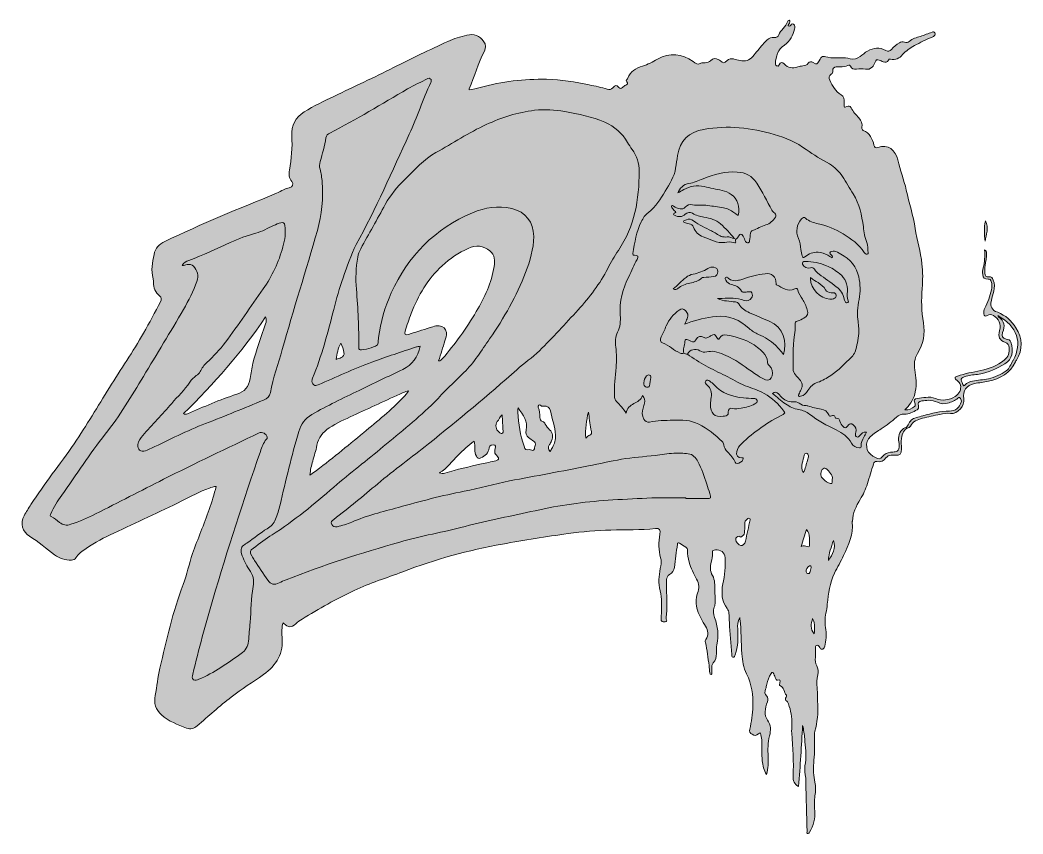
# Model space of a CAD drawing. Extents: x 524 to 1475, y -1495 to -724.
import ezdxf

# ---------------------------------------------------------------- set-up
doc = ezdxf.new("R2010")
doc.units = 0
doc.header["$MEASUREMENT"] = 0
doc.layers.add('katman 1', color=7, linetype='Continuous')

# ---------------------------------------------------------------- blocks, each defined once
blk = doc.blocks.new('block 2')
at = {"layer": 'katman 1', "true_color": 0x070403}
h = blk.add_hatch(color=18, dxfattribs=at)
h.dxf.hatch_style = 2
edge = h.paths.add_edge_path()
edge.add_spline(control_points=[(773.39, -1295.19), (772.2, -1299.71), (772.02, -1304.1), (772.45, -1308.47), (774, -1324.09), (767.24, -1335.48), (754.87, -1344.29), (744.75, -1351.49), (734.11, -1357.95), (724.3, -1365.58), (713.15, -1374.24), (702.62, -1383.65), (692.01, -1392.95), (688.89, -1395.68), (686, -1396.53), (681.98, -1395.01), (673.49, -1391.8), (665.01, -1388.75), (658.15, -1382.46), (652.64, -1377.42), (650.66, -1371.55), (652.25, -1364.08), (654.06, -1355.54), (654.61, -1346.73), (656.63, -1338.26), (662.96, -1311.56), (668.84, -1284.72), (678.74, -1259.01), (682.43, -1249.43), (684.15, -1239.25), (687.59, -1229.62), (692.61, -1215.54), (698.53, -1201.79), (703.37, -1187.64), (705.81, -1180.53), (708.19, -1173.41), (710.02, -1165.88), (707.64, -1166.03), (705.6, -1166.87), (703.53, -1167.55), (694.37, -1170.57), (686.07, -1175.47), (677.46, -1179.68), (656.13, -1190.12), (634.51, -1199.95), (613.02, -1210.06), (603.96, -1214.32), (595.1, -1218.99), (586.84, -1224.67), (583.17, -1227.19), (579.38, -1229.66), (576.97, -1233.64), (576.09, -1235.11), (574.66, -1235.69), (572.89, -1235.72), (567, -1235.79), (561.7, -1234.22), (556.92, -1230.71), (548.98, -1224.87), (541.49, -1218.43), (533.13, -1213.15), (526.2, -1208.77), (524.12, -1200.98), (527.93, -1193.68), (529.86, -1189.99), (532.2, -1186.55), (534.45, -1183.04), (547.19, -1163.2), (562.08, -1144.86), (575.32, -1125.39), (587.1, -1108.06), (597.71, -1089.92), (608.79, -1072.1), (619.52, -1054.83), (631.12, -1038.09), (641.22, -1020.43), (646.82, -1010.64), (651.96, -1000.59), (657.35, -990.68), (658.55, -988.48), (658.19, -986.71), (656.32, -985.16), (652.34, -981.85), (650.64, -977.54), (650.64, -972.45), (650.63, -971.26), (650.52, -970.02), (650.19, -968.88), (647.92, -961.09), (649.73, -953.45), (651.1, -945.83), (652.16, -939.95), (655.93, -936.18), (661.27, -933.62), (695.97, -916.99), (731.57, -902.44), (767.17, -887.88), (769.46, -886.95), (771.61, -885.68), (773.79, -884.5), (775.51, -883.57), (777.37, -883.18), (779.25, -882.75), (782.61, -881.99), (783.69, -879.35), (781.56, -876.66), (778.98, -873.39), (778.7, -869.73), (779.41, -865.94), (781.41, -855.17), (782.37, -844.33), (781.68, -833.4), (781.05, -823.4), (785.18, -816.1), (793.41, -810.78), (802.38, -804.99), (812.06, -800.56), (821.64, -795.95), (840.52, -786.86), (859.55, -778.08), (878.2, -768.57), (895.16, -759.92), (912.41, -751.91), (929.63, -743.83), (935.34, -741.15), (941.46, -739.42), (947.61, -737.94), (954.27, -736.34), (959.83, -738.53), (963.77, -744.13), (965.79, -747), (965.76, -750.07), (964.27, -753.01), (958.45, -764.55), (954.8, -776.95), (949.92, -788.86), (949.83, -789.08), (949.8, -789.32), (949.66, -789.85), (953.36, -789.46), (956.79, -788.44), (960.2, -787.51), (980.83, -781.9), (1001.87, -779.39), (1023.21, -779.71), (1036.87, -779.92), (1050.28, -782.55), (1063.66, -785.13), (1069.4, -786.23), (1075.09, -787.53), (1080.69, -789.21), (1082.79, -789.84), (1084.37, -789.42), (1085.85, -787.8), (1088.47, -784.91), (1088.81, -784.91), (1091.64, -787.48), (1092.87, -788.6), (1094, -788.88), (1095.09, -787.49), (1095.94, -786.4), (1097.11, -785.93), (1098.29, -785.46), (1100.06, -784.75), (1100.55, -783.63), (1099.23, -782.17), (1098.41, -781.27), (1098.59, -780.72), (1099.34, -780), (1099.67, -779.68), (1099.99, -779.26), (1100.15, -778.82), (1102.63, -772.31), (1107.69, -769.14), (1114.15, -767.29), (1119.15, -765.87), (1123.67, -763.16), (1128.22, -760.62), (1139.99, -754.02), (1151.37, -755.64), (1162.12, -762.94), (1164.53, -764.58), (1166.18, -766.44), (1169.31, -764.65), (1170.45, -764), (1172.14, -764.3), (1173.57, -764.16), (1175.44, -763.99), (1177.16, -763.49), (1178.6, -762.17), (1181.37, -759.63), (1183.08, -759.45), (1186.35, -761.27), (1186.91, -761.59), (1187.44, -761.94), (1187.96, -762.33), (1190.38, -764.14), (1191.65, -765.24), (1194.4, -761.96), (1195.85, -760.24), (1198.07, -760.1), (1200.21, -760.53), (1202.33, -760.95), (1204.42, -761.52), (1206.52, -762.01), (1211.33, -763.15), (1215.37, -761.98), (1218.57, -758.1), (1221.73, -754.26), (1224.91, -750.44), (1228.15, -746.68), (1229.35, -745.29), (1230.78, -744.09), (1232.06, -742.77), (1234.01, -740.75), (1236.27, -739.64), (1239.15, -740.08), (1241.2, -740.39), (1242.39, -739.5), (1243.2, -737.56), (1244.12, -735.34), (1245.78, -733.52), (1247.33, -731.69), (1249.15, -729.54), (1250.89, -727.34), (1251.94, -724.7), (1252.16, -724.16), (1252.26, -723.6), (1253.03, -723.72), (1253.97, -723.87), (1253.81, -724.62), (1253.79, -725.22), (1253.75, -726.13), (1253.17, -726.84), (1252.72, -727.6), (1252.45, -728.07), (1251.62, -728.56), (1252.46, -729.21), (1253.02, -729.64), (1253.5, -729.24), (1253.99, -728.96), (1254.99, -728.41), (1255.44, -726.42), (1257.08, -727.56), (1258.71, -728.68), (1258.78, -730.54), (1258.29, -732.14), (1256.47, -738.08), (1254.33, -743.73), (1248.62, -747.36), (1242.27, -751.41), (1240.63, -758.06), (1240, -765.05), (1239.87, -766.38), (1240.9, -766.82), (1241.91, -767.16), (1243, -767.52), (1243.21, -766.66), (1243.61, -765.94), (1244.9, -763.55), (1246.49, -763.09), (1248.32, -765.14), (1252.05, -769.3), (1256.3, -769.63), (1261.21, -767.93), (1262.77, -767.38), (1264.51, -767.33), (1266.17, -767.07), (1268.09, -766.76), (1269.9, -766.36), (1271.15, -764.58), (1272.36, -762.86), (1274, -762.75), (1275.8, -763.8), (1279.5, -765.94), (1279.68, -765.87), (1281.55, -762.23), (1283.9, -757.67), (1284.59, -757.36), (1289.67, -758.81), (1293.7, -759.96), (1297.79, -759.51), (1301.86, -759.33), (1304.92, -759.19), (1307.93, -759.3), (1310.89, -760.27), (1314.43, -761.44), (1317.49, -760.13), (1320.34, -758.1), (1322.68, -756.43), (1324.84, -754.51), (1327.35, -753.04), (1333.05, -749.72), (1338.89, -749.29), (1344.75, -752.38), (1346.92, -753.53), (1348.34, -753.25), (1349.99, -751.53), (1352.26, -749.16), (1354.73, -746.98), (1357.56, -745.25), (1359.13, -744.29), (1360.73, -743.77), (1362.55, -744.51), (1364.1, -745.13), (1365.71, -744.87), (1366.87, -743.86), (1369.95, -741.15), (1373.81, -740.36), (1377.49, -739.07), (1381.19, -737.78), (1384.89, -736.5), (1388.56, -735.13), (1389.58, -734.75), (1390.48, -734.53), (1391.02, -735.66), (1391.52, -736.71), (1391.74, -737.88), (1390.59, -738.69), (1389.81, -739.24), (1388.93, -739.65), (1388.05, -740.03), (1382.54, -742.4), (1377.1, -744.91), (1371.87, -747.87), (1367.74, -750.2), (1363.84, -752.84), (1360.6, -756.38), (1357.53, -759.76), (1353.93, -761.92), (1349.11, -760.68), (1348.07, -760.41), (1347.67, -760.99), (1347.24, -761.72), (1346.03, -763.7), (1344.32, -764.04), (1342.26, -763.2), (1341, -762.69), (1339.74, -762.17), (1338.47, -761.69), (1336.13, -760.82), (1335.3, -761.15), (1334.51, -763.57), (1333.92, -765.38), (1332.97, -766.92), (1331.62, -768.2), (1329.86, -769.87), (1327.98, -770.82), (1325.33, -770.09), (1322.61, -769.35), (1319.74, -769.85), (1316.96, -770.18), (1314.36, -770.48), (1312.17, -770.24), (1311.07, -767.38), (1310.71, -766.43), (1309.97, -765.87), (1308.8, -766.58), (1306.58, -767.94), (1304.09, -767.95), (1301.59, -767.92), (1300.31, -767.9), (1299.02, -767.9), (1297.76, -768.06), (1295.62, -768.34), (1294.12, -769.29), (1294.41, -771.82), (1294.55, -773.08), (1294.23, -774.07), (1293.04, -774.88), (1290.86, -776.37), (1290.34, -778.39), (1291.58, -780.73), (1294.33, -785.96), (1296.77, -791.4), (1302.34, -794.51), (1305.02, -796), (1305.35, -798.88), (1305.32, -801.7), (1305.32, -802.5), (1305.17, -803.29), (1305.15, -804.09), (1305.08, -806.69), (1305.26, -806.84), (1307.64, -805.65), (1309.38, -804.79), (1310.85, -804.96), (1311.72, -806.71), (1313.56, -810.45), (1316.47, -813.33), (1319.15, -816.41), (1321.41, -819.01), (1322.68, -821.95), (1321.98, -825.46), (1321.71, -826.79), (1322.18, -827.7), (1323.32, -828.2), (1329.45, -830.88), (1332.12, -836.08), (1333.46, -842.19), (1333.94, -844.37), (1335.02, -845.33), (1337.19, -844.52), (1346.87, -840.91), (1353.9, -846.99), (1356.02, -856.27), (1358.24, -865.98), (1361.87, -875.2), (1364.09, -884.86), (1366.89, -897.02), (1370.58, -909.04), (1372.53, -921.33), (1374.32, -932.58), (1377.65, -943.49), (1378.98, -954.8), (1379.89, -962.57), (1379.75, -970.34), (1379.12, -978.08), (1378.23, -989.01), (1378.59, -999.81), (1380.32, -1010.66), (1381.98, -1021), (1380.51, -1030.87), (1374.63, -1039.91), (1371.62, -1044.55), (1371.5, -1049.91), (1372.28, -1055.27), (1373.29, -1062.19), (1374.06, -1069.09), (1372.66, -1076.07), (1371.44, -1082.14), (1368.64, -1087.34), (1364.35, -1091.76), (1363.87, -1092.25), (1363.15, -1092.51), (1362.78, -1093.14), (1366.53, -1093.59), (1369.36, -1091.99), (1371.99, -1090.05), (1373.17, -1089.17), (1372.51, -1087.87), (1372.1, -1086.73), (1370.99, -1083.62), (1371.4, -1082.95), (1374.7, -1082.47), (1377.32, -1082.1), (1379.93, -1081.71), (1382.56, -1081.4), (1385.71, -1081.02), (1388.79, -1081.36), (1391.76, -1082.56), (1398.3, -1085.19), (1404.5, -1084.14), (1410.38, -1080.64), (1414.43, -1078.22), (1416.41, -1073.72), (1415.45, -1069.86), (1414.92, -1067.78), (1413.6, -1066.38), (1411.89, -1065.22), (1411.09, -1064.67), (1410.18, -1063.96), (1410.29, -1062.97), (1410.42, -1061.9), (1411.61, -1061.69), (1412.5, -1061.37), (1419.68, -1058.72), (1427.23, -1057.63), (1434.66, -1056.01), (1442.72, -1054.24), (1450.3, -1051.38), (1456.83, -1046.17), (1460.75, -1043.05), (1462.17, -1038.89), (1461.61, -1034.03), (1461.35, -1031.82), (1460.28, -1030.2), (1458.07, -1029.31), (1452.14, -1026.94), (1450.91, -1024.31), (1452.57, -1018.02), (1454.18, -1011.91), (1451.93, -1006.57), (1446.62, -1003.84), (1444.65, -1002.83), (1442.77, -1002.54), (1440.72, -1003.81), (1438.95, -1004.91), (1437.9, -1004.33), (1437.56, -1002.27), (1437.25, -1000.39), (1437.66, -998.65), (1438.54, -996.94), (1441.38, -991.36), (1443.33, -985.45), (1444.91, -979.42), (1445.6, -976.79), (1445.32, -974.16), (1444.66, -971.57), (1444.26, -969.98), (1443.37, -969.2), (1441.56, -969.26), (1438.16, -969.39), (1436.93, -968.22), (1436.58, -964.85), (1436.37, -962.77), (1436.3, -960.67), (1436.96, -958.65), (1438.78, -953.12), (1438.45, -947.41), (1438.38, -941.49), (1439.92, -942.24), (1440.14, -943.35), (1440.13, -944.69), (1440.1, -948.63), (1439.45, -952.5), (1438.77, -956.37), (1438.33, -958.85), (1438.37, -961.32), (1438.57, -963.8), (1438.75, -966.09), (1439.86, -967.4), (1442.3, -967.13), (1444.66, -966.87), (1445.83, -968.18), (1446.56, -970.18), (1447.86, -973.69), (1447.77, -977.25), (1446.92, -980.83), (1446.22, -983.78), (1445.32, -986.7), (1444.71, -989.67), (1443.49, -995.57), (1445.05, -998.56), (1450.72, -1000.75), (1458.22, -1003.64), (1463.79, -1008.72), (1468.03, -1015.37), (1474.51, -1025.53), (1474.66, -1035.81), (1468.43, -1046.15), (1468.14, -1046.63), (1467.82, -1047.1), (1467.59, -1047.61), (1462.56, -1058.64), (1453.1, -1063.53), (1441.97, -1066.14), (1437.59, -1067.17), (1433.09, -1067.43), (1428.71, -1068.4), (1420.86, -1070.12), (1417.32, -1075), (1418.63, -1082.89), (1419.66, -1089.1), (1413, -1097.58), (1405.99, -1096.63), (1402.7, -1096.18), (1399.27, -1096.83), (1395.98, -1097.52), (1390.42, -1098.69), (1384.86, -1099.9), (1379.35, -1101.27), (1374.7, -1102.43), (1370.31, -1104.13), (1367.97, -1108.86), (1367.74, -1109.32), (1367.22, -1109.8), (1366.74, -1109.94), (1361.48, -1111.48), (1360.17, -1115.76), (1359.45, -1120.41), (1358.94, -1123.68), (1359.49, -1126.97), (1359.58, -1130.24), (1359.73, -1135.14), (1358.32, -1136.54), (1353.34, -1136.33), (1352.15, -1136.28), (1350.94, -1136.15), (1349.75, -1136.2), (1347.73, -1136.29), (1346.07, -1137.09), (1344.83, -1138.78), (1342.72, -1141.68), (1339.93, -1143.09), (1336.29, -1142.35), (1334.36, -1141.97), (1333.5, -1142.97), (1332.99, -1144.65), (1331.11, -1150.84), (1329.21, -1157.03), (1327.26, -1163.2), (1325.6, -1168.49), (1323.3, -1173.48), (1320.38, -1178.21), (1316.48, -1184.54), (1313.51, -1191.23), (1313, -1198.79), (1312.98, -1199.11), (1312.86, -1199.43), (1312.9, -1199.74), (1314.4, -1211.38), (1309.17, -1221.29), (1304.64, -1231.31), (1302.04, -1237.06), (1298.81, -1242.52), (1296.02, -1248.19), (1291.48, -1257.42), (1290.47, -1267.51), (1289.21, -1277.52), (1288.85, -1280.38), (1288.6, -1283.27), (1287.96, -1286.07), (1286.76, -1291.33), (1286.86, -1296.52), (1287.82, -1301.79), (1288.77, -1307), (1287.83, -1312.17), (1286.91, -1317.31), (1286.68, -1318.61), (1286.02, -1319.49), (1284.86, -1320.06), (1283.74, -1320.61), (1282.87, -1320.6), (1282.38, -1319.24), (1282.19, -1318.72), (1281.9, -1318.21), (1281.55, -1317.79), (1280.95, -1317.05), (1280.31, -1316.18), (1279.16, -1316.63), (1278.09, -1317.04), (1277.88, -1318), (1278.01, -1319.02), (1278.37, -1322.06), (1278.13, -1325.1), (1277.91, -1328.14), (1277.71, -1330.81), (1278.08, -1333.39), (1279.16, -1335.89), (1280.36, -1338.66), (1280.95, -1341.63), (1280.25, -1344.58), (1279.3, -1348.62), (1279.03, -1352.63), (1279.56, -1356.73), (1280.2, -1361.83), (1279.78, -1367), (1280.15, -1372.06), (1280.79, -1380.93), (1279.61, -1389.43), (1277.52, -1397.94), (1276.86, -1400.58), (1276.86, -1403.33), (1277.06, -1406.07), (1277.6, -1413.45), (1276.86, -1420.8), (1276.38, -1428.16), (1275.99, -1434.26), (1276.07, -1440.33), (1277.53, -1446.33), (1278.57, -1450.62), (1278.11, -1454.96), (1277.53, -1459.24), (1276.89, -1463.97), (1276.96, -1468.65), (1277.32, -1473.39), (1277.88, -1480.7), (1276.26, -1487.56), (1272.32, -1493.8), (1271.92, -1494.43), (1271.62, -1495.45), (1270.58, -1495.09), (1269.7, -1494.79), (1270.05, -1493.86), (1270.03, -1493.19), (1269.7, -1477.4), (1268.93, -1461.61), (1268.95, -1445.81), (1268.95, -1443.66), (1268.78, -1441.47), (1268.4, -1439.35), (1267.72, -1435.5), (1267.78, -1431.69), (1268.42, -1427.87), (1269.7, -1420.31), (1268.5, -1412.83), (1267.78, -1405.34), (1267.38, -1401.06), (1266.94, -1396.76), (1265.83, -1392.57), (1264.85, -1411.8), (1263.61, -1431), (1261.88, -1450.36), (1257.82, -1448.19), (1256.51, -1444.7), (1256.76, -1440.79), (1257.64, -1427.13), (1256.23, -1413.56), (1255.46, -1399.96), (1255.3, -1397.15), (1255.67, -1394.36), (1255.71, -1391.58), (1255.82, -1384.9), (1254.65, -1378.38), (1252.46, -1372.06), (1252.16, -1371.18), (1251.57, -1370.31), (1250.88, -1369.68), (1249.57, -1368.47), (1249.12, -1367.29), (1250.23, -1365.72), (1250.6, -1365.19), (1250.88, -1364.44), (1250.43, -1363.91), (1248.07, -1361.1), (1248.53, -1356.48), (1244.38, -1354.75), (1243.22, -1354.27), (1244.34, -1352.87), (1244.35, -1351.9), (1244.37, -1350.32), (1245.15, -1348.28), (1242.16, -1349.59), (1241.11, -1350.04), (1240.73, -1349.15), (1240.43, -1348.42), (1239.76, -1346.8), (1239.26, -1345.1), (1238.5, -1343.52), (1237.83, -1342.11), (1236.99, -1341.59), (1235.87, -1343.35), (1233.89, -1346.44), (1232.82, -1349.85), (1231.93, -1353.34), (1231.53, -1354.9), (1231.35, -1356.53), (1230.76, -1358), (1229.77, -1360.49), (1229.56, -1362.58), (1231.79, -1364.69), (1233.28, -1366.11), (1232.92, -1368.25), (1232.4, -1370.17), (1231.56, -1373.25), (1230.44, -1376.25), (1230.35, -1379.52), (1230.27, -1382.42), (1230.84, -1385.17), (1232.49, -1387.5), (1235.81, -1392.18), (1235.86, -1397.3), (1234.52, -1402.47), (1232.86, -1408.94), (1232.76, -1415.45), (1233.17, -1422.04), (1233.52, -1427.65), (1233.18, -1433.23), (1231.67, -1439.06), (1228.98, -1434.91), (1228.06, -1430.53), (1227.55, -1426), (1226.86, -1419.93), (1227.61, -1413.83), (1227.18, -1407.76), (1227.02, -1405.59), (1226.69, -1403.47), (1226.37, -1401.33), (1226.07, -1399.33), (1225.24, -1399.21), (1224, -1400.47), (1222.07, -1402.44), (1220.07, -1402.23), (1217.9, -1400.98), (1215.98, -1399.88), (1215.26, -1398.38), (1215.77, -1396.17), (1217.39, -1389.05), (1218.46, -1381.85), (1218.68, -1374.53), (1219.02, -1363.8), (1217.51, -1353.36), (1212.78, -1343.7), (1209.8, -1337.61), (1208.84, -1331.31), (1208.32, -1324.72), (1207.44, -1313.69), (1207.79, -1302.59), (1206.38, -1291.6), (1206.34, -1291.33), (1206.31, -1291.05), (1206.2, -1290.24), (1204.01, -1293.96), (1204.07, -1297.52), (1204.3, -1301.08), (1204.85, -1309.38), (1204.67, -1317.59), (1201.83, -1325.53), (1201.47, -1326.53), (1201.42, -1327.98), (1199.84, -1327.78), (1198.2, -1327.57), (1198.91, -1326.17), (1198.83, -1325.26), (1197.92, -1315.2), (1196.89, -1305.15), (1196.41, -1295.06), (1196.27, -1292.1), (1196.28, -1289.13), (1196.04, -1286.18), (1195.91, -1284.59), (1195.32, -1283.06), (1194.35, -1281.74), (1189.11, -1274.63), (1188.58, -1266.72), (1190.26, -1258.37), (1191.9, -1250.19), (1192.97, -1241.91), (1192.38, -1233.56), (1192.03, -1228.6), (1187.99, -1225.49), (1183.12, -1226), (1181.3, -1226.19), (1179.93, -1226.75), (1180.31, -1229.18), (1180.77, -1232.08), (1179.93, -1234.92), (1179.18, -1237.7), (1177.98, -1242.13), (1178.01, -1246.29), (1180.42, -1250.44), (1182.9, -1254.69), (1182.45, -1259.6), (1182.67, -1264.29), (1182.85, -1268.06), (1182.8, -1271.83), (1182.86, -1275.6), (1182.88, -1277.22), (1182.71, -1278.85), (1182.11, -1280.33), (1180.73, -1283.68), (1181.18, -1286.92), (1182.41, -1290.15), (1185.62, -1298.6), (1186.36, -1307.19), (1184.43, -1316.09), (1183.84, -1318.78), (1184.18, -1321.68), (1184.15, -1324.48), (1184.11, -1327.7), (1183.48, -1330.69), (1181.18, -1333.12), (1179.67, -1334.72), (1179.65, -1336.75), (1179.67, -1338.76), (1179.69, -1340.04), (1179.79, -1341.32), (1179.8, -1342.6), (1179.81, -1343.22), (1179.88, -1344.08), (1179.11, -1344.16), (1178.3, -1344.24), (1177.88, -1343.52), (1177.8, -1342.72), (1177.56, -1340.41), (1177.36, -1338.09), (1177.11, -1335.78), (1176.34, -1328.44), (1175.22, -1321.16), (1173.73, -1313.93), (1173.51, -1312.9), (1173.47, -1311.92), (1174.11, -1310.94), (1176.86, -1306.76), (1176.32, -1302.57), (1173.88, -1298.5), (1170.97, -1293.62), (1167.86, -1288.86), (1166.16, -1283.35), (1164.48, -1277.9), (1164.23, -1272.48), (1166.36, -1267.11), (1168.18, -1262.53), (1167.66, -1258.15), (1165.34, -1253.93), (1162.48, -1248.73), (1159.83, -1243.44), (1158.26, -1237.69), (1157.27, -1234.05), (1156.61, -1230.33), (1156.8, -1226.53), (1156.87, -1225.07), (1156.4, -1224.17), (1155.07, -1223.46), (1153.03, -1222.37), (1151.08, -1221.09), (1149.14, -1219.82), (1147.94, -1219.04), (1147.34, -1218.78), (1147.12, -1220.69), (1146.26, -1228.01), (1145.22, -1235.31), (1144.28, -1242.63), (1143.88, -1245.68), (1142.59, -1248.12), (1139.74, -1249.53), (1137.77, -1250.5), (1137.09, -1252.18), (1136.97, -1254.23), (1136.57, -1260.96), (1137.03, -1267.69), (1137.2, -1274.42), (1137.31, -1278.92), (1137.19, -1283.39), (1136.7, -1287.86), (1136.56, -1289.13), (1136.23, -1290.4), (1136.62, -1291.68), (1136.87, -1292.5), (1137.49, -1293.49), (1136.46, -1294.04), (1135.31, -1294.66), (1133.99, -1294.5), (1132.74, -1294.04), (1131.7, -1293.65), (1131.6, -1292.81), (1131.66, -1291.88), (1131.82, -1289.4), (1132.03, -1286.93), (1132.13, -1284.45), (1132.43, -1276.9), (1132.18, -1269.45), (1130.33, -1262.02), (1128.61, -1255.11), (1130.08, -1248.14), (1131.44, -1241.29), (1131.95, -1238.72), (1131.94, -1236.27), (1131.29, -1233.7), (1129.4, -1226.22), (1129.15, -1218.66), (1130.65, -1211.06), (1131.45, -1207), (1130.15, -1205.44), (1126.24, -1205.82), (1112.25, -1207.17), (1098.21, -1207), (1084.19, -1207.28), (1070.56, -1207.54), (1057, -1208.85), (1043.5, -1210.66), (1022.7, -1213.46), (1001.98, -1216.79), (981.33, -1220.55), (949.04, -1226.43), (917.53, -1234.95), (886.9, -1246.82), (871.55, -1252.76), (855.72, -1257.44), (840.8, -1264.52), (823.78, -1272.58), (807.49, -1281.95), (791.37, -1291.66), (789.24, -1292.94), (787.32, -1294.52), (785.45, -1296.17), (781.14, -1299.97), (778.28, -1299.89), (774.23, -1295.9), (774.03, -1295.7), (773.79, -1295.52), (773.39, -1295.19)], knot_values=[0, 0, 0, 0, 1, 1, 1, 2, 2, 2, 3, 3, 3, 4, 4, 4, 5, 5, 5, 6, 6, 6, 7, 7, 7, 8, 8, 8, 9, 9, 9, 10, 10, 10, 11, 11, 11, 12, 12, 12, 13, 13, 13, 14, 14, 14, 15, 15, 15, 16, 16, 16, 17, 17, 17, 18, 18, 18, 19, 19, 19, 20, 20, 20, 21, 21, 21, 22, 22, 22, 23, 23, 23, 24, 24, 24, 25, 25, 25, 26, 26, 26, 27, 27, 27, 28, 28, 28, 29, 29, 29, 30, 30, 30, 31, 31, 31, 32, 32, 32, 33, 33, 33, 34, 34, 34, 35, 35, 35, 36, 36, 36, 37, 37, 37, 38, 38, 38, 39, 39, 39, 40, 40, 40, 41, 41, 41, 42, 42, 42, 43, 43, 43, 44, 44, 44, 45, 45, 45, 46, 46, 46, 47, 47, 47, 48, 48, 48, 49, 49, 49, 50, 50, 50, 51, 51, 51, 52, 52, 52, 53, 53, 53, 54, 54, 54, 55, 55, 55, 56, 56, 56, 57, 57, 57, 58, 58, 58, 59, 59, 59, 60, 60, 60, 61, 61, 61, 62, 62, 62, 63, 63, 63, 64, 64, 64, 65, 65, 65, 66, 66, 66, 67, 67, 67, 68, 68, 68, 69, 69, 69, 70, 70, 70, 71, 71, 71, 72, 72, 72, 73, 73, 73, 74, 74, 74, 75, 75, 75, 76, 76, 76, 77, 77, 77, 78, 78, 78, 79, 79, 79, 80, 80, 80, 81, 81, 81, 82, 82, 82, 83, 83, 83, 84, 84, 84, 85, 85, 85, 86, 86, 86, 87, 87, 87, 88, 88, 88, 89, 89, 89, 90, 90, 90, 91, 91, 91, 92, 92, 92, 93, 93, 93, 94, 94, 94, 95, 95, 95, 96, 96, 96, 97, 97, 97, 98, 98, 98, 99, 99, 99, 100, 100, 100, 101, 101, 101, 102, 102, 102, 103, 103, 103, 104, 104, 104, 105, 105, 105, 106, 106, 106, 107, 107, 107, 108, 108, 108, 109, 109, 109, 110, 110, 110, 111, 111, 111, 112, 112, 112, 113, 113, 113, 114, 114, 114, 115, 115, 115, 116, 116, 116, 117, 117, 117, 118, 118, 118, 119, 119, 119, 120, 120, 120, 121, 121, 121, 122, 122, 122, 123, 123, 123, 124, 124, 124, 125, 125, 125, 126, 126, 126, 127, 127, 127, 128, 128, 128, 129, 129, 129, 130, 130, 130, 131, 131, 131, 132, 132, 132, 133, 133, 133, 134, 134, 134, 135, 135, 135, 136, 136, 136, 137, 137, 137, 138, 138, 138, 139, 139, 139, 140, 140, 140, 141, 141, 141, 142, 142, 142, 143, 143, 143, 144, 144, 144, 145, 145, 145, 146, 146, 146, 147, 147, 147, 148, 148, 148, 149, 149, 149, 150, 150, 150, 151, 151, 151, 152, 152, 152, 153, 153, 153, 154, 154, 154, 155, 155, 155, 156, 156, 156, 157, 157, 157, 158, 158, 158, 159, 159, 159, 160, 160, 160, 161, 161, 161, 162, 162, 162, 163, 163, 163, 164, 164, 164, 165, 165, 165, 166, 166, 166, 167, 167, 167, 168, 168, 168, 169, 169, 169, 170, 170, 170, 171, 171, 171, 172, 172, 172, 173, 173, 173, 174, 174, 174, 175, 175, 175, 176, 176, 176, 177, 177, 177, 178, 178, 178, 179, 179, 179, 180, 180, 180, 181, 181, 181, 182, 182, 182, 183, 183, 183, 184, 184, 184, 185, 185, 185, 186, 186, 186, 187, 187, 187, 188, 188, 188, 189, 189, 189, 190, 190, 190, 191, 191, 191, 192, 192, 192, 193, 193, 193, 194, 194, 194, 195, 195, 195, 196, 196, 196, 197, 197, 197, 198, 198, 198, 199, 199, 199, 200, 200, 200, 201, 201, 201, 202, 202, 202, 203, 203, 203, 204, 204, 204, 205, 205, 205, 206, 206, 206, 207, 207, 207, 208, 208, 208, 209, 209, 209, 210, 210, 210, 211, 211, 211, 212, 212, 212, 213, 213, 213, 214, 214, 214, 215, 215, 215, 216, 216, 216, 217, 217, 217, 218, 218, 218, 219, 219, 219, 220, 220, 220, 221, 221, 221, 222, 222, 222, 223, 223, 223, 224, 224, 224, 225, 225, 225, 226, 226, 226, 227, 227, 227, 228, 228, 228, 229, 229, 229, 230, 230, 230, 231, 231, 231, 232, 232, 232, 233, 233, 233, 234, 234, 234, 235, 235, 235, 236, 236, 236, 237, 237, 237, 238, 238, 238, 239, 239, 239, 240, 240, 240, 241, 241, 241, 242, 242, 242, 243, 243, 243, 244, 244, 244, 245, 245, 245, 246, 246, 246, 247, 247, 247, 248, 248, 248, 249, 249, 249, 250, 250, 250, 251, 251, 251, 252, 252, 252, 253, 253, 253, 254, 254, 254, 255, 255, 255, 256, 256, 256, 257, 257, 257, 258, 258, 258, 259, 259, 259, 260, 260, 260, 261, 261, 261, 262, 262, 262, 263, 263, 263, 264, 264, 264, 265, 265, 265, 266, 266, 266, 267, 267, 267, 268, 268, 268, 269, 269, 269, 270, 270, 270, 271, 271, 271, 272, 272, 272, 273, 273, 273, 274, 274, 274, 275, 275, 275, 276, 276, 276, 277, 277, 277, 278, 278, 278, 279, 279, 279, 280, 280, 280, 281, 281, 281, 282, 282, 282, 283, 283, 283, 284, 284, 284, 285, 285, 285, 286, 286, 286, 287, 287, 287, 288, 288, 288, 289, 289, 289, 290, 290, 290, 291, 291, 291, 292, 292, 292, 293, 293, 293, 294, 294, 294, 295, 295, 295, 296, 296, 296, 297, 297, 297, 298, 298, 298, 299, 299, 299, 300, 300, 300, 301, 301, 301, 302, 302, 302, 303, 303, 303, 304, 304, 304, 305, 305, 305, 306, 306, 306, 307, 307, 307, 308, 308, 308, 309, 309, 309, 310, 310, 310, 311, 311, 311, 312, 312, 312, 313, 313, 313, 314, 314, 314, 315, 315, 315, 316, 316, 316, 317, 317, 317, 318, 318, 318, 319, 319, 319, 320, 320, 320, 321, 321, 321, 322, 322, 322, 323, 323, 323, 324, 324, 324, 324], degree=3, periodic=1)
edge = h.paths.add_edge_path()
edge.add_spline(control_points=[(1156.62, -1040.55), (1159.09, -1035.99), (1164, -1034.59), (1168.34, -1037.23), (1170.43, -1038.5), (1172.65, -1038.79), (1175.03, -1038.34), (1177.38, -1037.9), (1179.7, -1037.46), (1182.16, -1037.99), (1188.25, -1039.32), (1193.87, -1041.75), (1199.27, -1044.76), (1207.68, -1049.45), (1215.22, -1055.46), (1223.29, -1060.66), (1225.63, -1062.17), (1227.82, -1063.99), (1230.58, -1064.76), (1233.64, -1065.61), (1236.39, -1064.1), (1236.95, -1061.02), (1237.61, -1057.42), (1237.22, -1053.97), (1234.23, -1051.34), (1233.14, -1050.39), (1232.58, -1049.27), (1232.54, -1047.79), (1232.45, -1044.24), (1230.92, -1041.29), (1228.44, -1038.84), (1226.74, -1037.16), (1224.95, -1035.54), (1223.07, -1034.04), (1214.6, -1027.33), (1204.52, -1024.52), (1194.22, -1022.33), (1191.37, -1021.72), (1188.78, -1022.48), (1187.11, -1025.15), (1185.93, -1027.03), (1185.26, -1026.28), (1184.55, -1024.78), (1182.82, -1021.12), (1182.1, -1020.96), (1178.57, -1023.21), (1177.7, -1023.77), (1176.78, -1024.26), (1175.87, -1024.76), (1174.71, -1025.4), (1173.57, -1025.23), (1172.43, -1024.65), (1168.68, -1022.74), (1166.85, -1023.27), (1164.66, -1026.86), (1163.34, -1029.02), (1162.09, -1029.39), (1159.87, -1028.23), (1158.95, -1027.75), (1158.12, -1027.05), (1157.15, -1026.72), (1155.62, -1026.2), (1154.36, -1026.17), (1154.26, -1028.48), (1154.18, -1030.38), (1153.62, -1032.26), (1153.22, -1034.13), (1152.83, -1035.95), (1152.65, -1037.76), (1153.34, -1039.55), (1152.08, -1040.17), (1150.91, -1039.87), (1149.66, -1039.39), (1143.66, -1037.08), (1139.39, -1031.84), (1133.13, -1029.84), (1130.74, -1029.08), (1130.34, -1026.38), (1131.73, -1024.1), (1133.75, -1020.79), (1135.04, -1017.18), (1136.55, -1013.65), (1139.2, -1007.43), (1143.42, -1002.49), (1148.93, -998.64), (1151.25, -997.01), (1152.64, -997.15), (1154.69, -999.09), (1157.28, -1001.54), (1157.71, -1003.47), (1156.35, -1006.86), (1155.71, -1008.43), (1154.98, -1009.95), (1154.12, -1011.87), (1155.27, -1011.49), (1155.94, -1011.28), (1156.61, -1011.05), (1165.5, -1007.97), (1174.6, -1005.67), (1183.93, -1004.66), (1196.12, -1003.35), (1206.34, -1008.14), (1215.26, -1016.09), (1217.92, -1018.46), (1220.76, -1020.42), (1224.1, -1021.75), (1230.04, -1024.11), (1235.31, -1027.57), (1239.99, -1031.95), (1242.79, -1034.57), (1245.14, -1037.58), (1247.58, -1040.7), (1251.3, -1029.21), (1247.84, -1015.1), (1234.15, -1009.17), (1227.91, -1006.47), (1221.62, -1003.87), (1215.4, -1001.13), (1211.29, -999.33), (1207.76, -996.73), (1205.32, -992.86), (1204.58, -991.69), (1203.5, -991.09), (1202.16, -990.93), (1199.38, -990.61), (1196.59, -990.35), (1193.8, -990.01), (1191.02, -989.67), (1188.2, -989.44), (1185.19, -987.61), (1187.1, -987.61), (1188.38, -987.67), (1189.66, -987.6), (1196.63, -987.22), (1203.55, -986.83), (1210.29, -989.53), (1212.87, -990.57), (1215.88, -989.2), (1217.33, -987.12), (1218.4, -985.6), (1218.43, -983.94), (1217.69, -982.33), (1216.92, -980.65), (1215.35, -981.36), (1214.06, -981.41), (1212.94, -981.46), (1211.83, -981.69), (1210.72, -981.73), (1209.65, -981.77), (1208.41, -981.59), (1207.93, -980.64), (1205.87, -976.6), (1202.06, -975.41), (1198.16, -974.33), (1195.87, -973.69), (1194.11, -972.39), (1193.05, -970.27), (1192.68, -969.52), (1191.67, -968.59), (1192.83, -967.74), (1193.81, -967.02), (1194.62, -967.71), (1195.38, -968.36), (1198.25, -970.78), (1201.55, -971.25), (1205.1, -970.43), (1206.5, -970.11), (1207.91, -969.75), (1209.26, -969.26), (1216.07, -966.79), (1223.08, -965.18), (1230.23, -964.13), (1236.62, -963.19), (1240.87, -967.07), (1240.61, -973.62), (1240.59, -974.17), (1240.62, -974.54), (1241.15, -974.77), (1246.63, -977.21), (1251.6, -981.93), (1258.39, -978.38), (1259.61, -977.74), (1261, -978.06), (1261.37, -979.76), (1262.07, -982.98), (1263.84, -985.65), (1265.65, -988.29), (1267.76, -991.37), (1269.13, -994.79), (1270.2, -998.32), (1271.36, -1002.15), (1270.52, -1004.18), (1267.11, -1006.19), (1265.11, -1007.38), (1263.02, -1008.42), (1260.78, -1009.05), (1259.26, -1009.48), (1258.73, -1010.35), (1258.77, -1011.85), (1258.81, -1013.77), (1258.93, -1015.73), (1258.65, -1017.61), (1256.83, -1029.85), (1256.53, -1042.15), (1256.83, -1054.48), (1256.89, -1056.69), (1257.47, -1058.54), (1259.03, -1060.13), (1260.37, -1061.5), (1261.58, -1063.01), (1262.89, -1064.42), (1265.58, -1067.33), (1266.17, -1070.52), (1264.36, -1074.12), (1263.64, -1075.54), (1262.98, -1077), (1262.37, -1078.48), (1262.12, -1079.1), (1261.44, -1079.8), (1262.12, -1080.45), (1262.65, -1080.95), (1263.33, -1080.48), (1263.95, -1080.37), (1267.25, -1079.8), (1269.32, -1077.62), (1270.86, -1074.88), (1272.99, -1071.08), (1275.98, -1068.53), (1280.2, -1067.13), (1284.61, -1065.66), (1288.63, -1063.26), (1292.5, -1060.66), (1299.88, -1055.71), (1305.94, -1049.27), (1312.29, -1043.16), (1313.73, -1041.76), (1314.87, -1040.04), (1315.5, -1038.13), (1317.37, -1032.48), (1318.66, -1026.71), (1319.06, -1020.76), (1319.37, -1016.32), (1318.69, -1011.96), (1318.14, -1007.59), (1317.22, -1000.24), (1318.64, -993.06), (1319.72, -985.85), (1320.79, -978.63), (1320.33, -971.46), (1318.27, -964.42), (1315.29, -954.21), (1307.91, -948.19), (1298.77, -943.78), (1296.93, -942.89), (1295.16, -942.56), (1293.22, -943.25), (1292.58, -943.47), (1291.65, -943.29), (1291.51, -944.22), (1291.39, -945.03), (1292.06, -945.5), (1292.62, -945.97), (1293.54, -946.74), (1294.59, -947.46), (1293.85, -949.1), (1292.45, -948.28), (1291.09, -947.46), (1289.71, -946.68), (1286.82, -945.04), (1283.81, -943.84), (1280.43, -943.7), (1275.68, -943.49), (1271.64, -945.19), (1268.04, -948.1), (1266.69, -949.19), (1265.99, -949.21), (1265.43, -947.31), (1264.83, -945.3), (1264.29, -943.31), (1264.16, -941.22), (1263.95, -937.6), (1263.28, -934.15), (1261.8, -930.75), (1258.87, -923.99), (1260.27, -917.75), (1264.91, -912.16), (1265.96, -910.9), (1267.13, -910.29), (1268.61, -911.56), (1272.07, -914.52), (1276.26, -915.84), (1280.58, -916.84), (1288.99, -918.78), (1297.01, -921.74), (1304.31, -926.39), (1311.83, -931.18), (1319.18, -936.21), (1324.14, -943.92), (1324.63, -944.68), (1325.28, -945.33), (1326.17, -945.53), (1327.13, -945.75), (1328.22, -945.43), (1328.03, -944.32), (1327.45, -941.03), (1328.12, -937.58), (1326.66, -934.41), (1324.51, -929.75), (1324.05, -924.7), (1323.39, -919.69), (1321.96, -908.75), (1319.59, -898.06), (1313.8, -888.46), (1310.44, -882.91), (1306.94, -877.44), (1303.48, -871.95), (1300.35, -866.99), (1296.29, -863), (1291.26, -859.91), (1283.96, -855.41), (1276.11, -851.75), (1269.32, -846.51), (1260.18, -839.45), (1249.75, -835.48), (1238.88, -832.15), (1216.98, -825.42), (1194.82, -823.33), (1172.14, -827.25), (1158, -829.69), (1149.42, -838.09), (1147.27, -852.09), (1146.66, -856.05), (1146.06, -860.01), (1145.48, -863.98), (1144.28, -872.24), (1139.75, -879.01), (1135.61, -885.95), (1131.2, -893.34), (1126.59, -900.63), (1119.7, -905.99), (1116.59, -908.41), (1114.57, -911.4), (1112.94, -914.85), (1108.42, -924.38), (1106.63, -934.64), (1104.83, -944.9), (1104.59, -946.27), (1105.3, -946.47), (1106.48, -946.51), (1109.67, -946.61), (1110.56, -947.91), (1108.94, -950.54), (1105.72, -955.75), (1103.74, -961.54), (1101.06, -966.99), (1095.4, -978.53), (1092.01, -990.52), (1093.03, -1003.61), (1093.44, -1009.01), (1092.94, -1014.59), (1090.48, -1019.61), (1088.25, -1024.15), (1087.93, -1028.83), (1088.68, -1033.67), (1089.68, -1040.13), (1089.64, -1046.59), (1089.08, -1053.09), (1088.31, -1061.87), (1087.15, -1070.63), (1087.42, -1079.48), (1087.49, -1081.7), (1087.72, -1083.89), (1089.36, -1085.5), (1092.64, -1088.72), (1095.99, -1091.87), (1098.47, -1096.54), (1099.43, -1091.62), (1102.39, -1089.18), (1106, -1087.31), (1109.34, -1085.58), (1112.59, -1083.75), (1114.15, -1079.8), (1116.07, -1082.1), (1116.8, -1084.35), (1116.01, -1086.97), (1115.54, -1088.5), (1114.99, -1090), (1114.55, -1091.54), (1113.51, -1095.12), (1113.4, -1098.66), (1115.33, -1102.02), (1116.5, -1104.06), (1118.34, -1105.5), (1120.66, -1104.92), (1128.07, -1103.08), (1135.61, -1103.35), (1143.13, -1103.09), (1151.45, -1102.8), (1159.63, -1102.92), (1167.34, -1106.7), (1175.81, -1110.87), (1182.78, -1117), (1189.57, -1123.38), (1190.38, -1124.15), (1191.03, -1125.13), (1191.09, -1126.31), (1191.25, -1129.25), (1192.9, -1131.32), (1194.81, -1133.36), (1197.53, -1136.28), (1200.52, -1139.02), (1201.92, -1142.93), (1202.22, -1143.76), (1202.92, -1144.11), (1203.83, -1144.1), (1206.01, -1144.07), (1208.5, -1142.37), (1209.33, -1140.37), (1209.83, -1139.15), (1209.98, -1138.58), (1208.16, -1138.66), (1204.23, -1138.84), (1202.66, -1136.72), (1203.33, -1132.89), (1203.88, -1129.77), (1205.72, -1127.55), (1207.89, -1125.46), (1219.64, -1114.12), (1232.99, -1105.04), (1247.43, -1097.53), (1249.37, -1096.52), (1249.09, -1095.87), (1248.06, -1094.45), (1243.04, -1087.52), (1236.84, -1081.93), (1229.38, -1077.74), (1223.7, -1074.56), (1217.48, -1072.66), (1211.44, -1070.33), (1204.85, -1067.77), (1198.95, -1063.82), (1192.58, -1060.81), (1180.1, -1054.93), (1167.95, -1048.49), (1156.62, -1040.55)], knot_values=[0, 0, 0, 0, 1, 1, 1, 2, 2, 2, 3, 3, 3, 4, 4, 4, 5, 5, 5, 6, 6, 6, 7, 7, 7, 8, 8, 8, 9, 9, 9, 10, 10, 10, 11, 11, 11, 12, 12, 12, 13, 13, 13, 14, 14, 14, 15, 15, 15, 16, 16, 16, 17, 17, 17, 18, 18, 18, 19, 19, 19, 20, 20, 20, 21, 21, 21, 22, 22, 22, 23, 23, 23, 24, 24, 24, 25, 25, 25, 26, 26, 26, 27, 27, 27, 28, 28, 28, 29, 29, 29, 30, 30, 30, 31, 31, 31, 32, 32, 32, 33, 33, 33, 34, 34, 34, 35, 35, 35, 36, 36, 36, 37, 37, 37, 38, 38, 38, 39, 39, 39, 40, 40, 40, 41, 41, 41, 42, 42, 42, 43, 43, 43, 44, 44, 44, 45, 45, 45, 46, 46, 46, 47, 47, 47, 48, 48, 48, 49, 49, 49, 50, 50, 50, 51, 51, 51, 52, 52, 52, 53, 53, 53, 54, 54, 54, 55, 55, 55, 56, 56, 56, 57, 57, 57, 58, 58, 58, 59, 59, 59, 60, 60, 60, 61, 61, 61, 62, 62, 62, 63, 63, 63, 64, 64, 64, 65, 65, 65, 66, 66, 66, 67, 67, 67, 68, 68, 68, 69, 69, 69, 70, 70, 70, 71, 71, 71, 72, 72, 72, 73, 73, 73, 74, 74, 74, 75, 75, 75, 76, 76, 76, 77, 77, 77, 78, 78, 78, 79, 79, 79, 80, 80, 80, 81, 81, 81, 82, 82, 82, 83, 83, 83, 84, 84, 84, 85, 85, 85, 86, 86, 86, 87, 87, 87, 88, 88, 88, 89, 89, 89, 90, 90, 90, 91, 91, 91, 92, 92, 92, 93, 93, 93, 94, 94, 94, 95, 95, 95, 96, 96, 96, 97, 97, 97, 98, 98, 98, 99, 99, 99, 100, 100, 100, 101, 101, 101, 102, 102, 102, 103, 103, 103, 104, 104, 104, 105, 105, 105, 106, 106, 106, 107, 107, 107, 108, 108, 108, 109, 109, 109, 110, 110, 110, 111, 111, 111, 112, 112, 112, 113, 113, 113, 114, 114, 114, 115, 115, 115, 116, 116, 116, 117, 117, 117, 118, 118, 118, 119, 119, 119, 120, 120, 120, 121, 121, 121, 122, 122, 122, 123, 123, 123, 124, 124, 124, 125, 125, 125, 126, 126, 126, 127, 127, 127, 128, 128, 128, 129, 129, 129, 130, 130, 130, 131, 131, 131, 132, 132, 132, 133, 133, 133, 134, 134, 134, 135, 135, 135, 136, 136, 136, 137, 137, 137, 138, 138, 138, 139, 139, 139, 140, 140, 140, 141, 141, 141, 142, 142, 142, 143, 143, 143, 144, 144, 144, 145, 145, 145, 146, 146, 146, 147, 147, 147, 148, 148, 148, 148], degree=3, periodic=1)
edge = h.paths.add_edge_path()
edge.add_spline(control_points=[(1155.21, -1176.72), (1155.21, -1176.94), (1155.21, -1177.16), (1155.21, -1177.38), (1161.63, -1177.38), (1168.04, -1177.32), (1174.45, -1177.41), (1178.99, -1177.47), (1179.33, -1177.06), (1177.89, -1172.64), (1176.92, -1169.67), (1176.02, -1166.68), (1175.01, -1163.72), (1172.53, -1156.45), (1170.27, -1149.09), (1166.55, -1142.32), (1164.51, -1138.62), (1161.83, -1135.37), (1157.39, -1134.87), (1152.84, -1134.35), (1148.21, -1134.13), (1143.65, -1134.4), (1137.82, -1134.75), (1132.02, -1135.71), (1126.21, -1136.41), (1115.55, -1137.71), (1104.83, -1138.44), (1094.21, -1140.15), (1083.68, -1141.85), (1073.35, -1144.5), (1062.89, -1146.5), (1037.95, -1151.29), (1012.99, -1155.95), (988.04, -1160.67), (973.63, -1163.39), (959.6, -1167.7), (945.18, -1170.43), (924.09, -1174.44), (903.37, -1180.11), (882.67, -1185.79), (867.77, -1189.88), (852.71, -1193.39), (838.53, -1199.81), (834.2, -1201.78), (829.43, -1202.83), (824.81, -1204.13), (822.34, -1204.83), (820.52, -1203.91), (819.53, -1201.93), (818.38, -1199.62), (819.8, -1198.35), (821.41, -1197.12), (835.64, -1186.28), (849.43, -1174.88), (863.11, -1163.35), (878.7, -1150.22), (895.26, -1138.32), (911.14, -1125.57), (939.61, -1102.72), (967.75, -1079.49), (994.98, -1055.16), (1001.92, -1048.96), (1009.67, -1043.72), (1016.33, -1037.2), (1029.04, -1024.73), (1041.05, -1011.57), (1053.05, -998.42), (1063.95, -986.48), (1073.77, -973.75), (1081.08, -959.22), (1084.07, -953.27), (1087.48, -947.55), (1091.22, -942.05), (1106.69, -919.37), (1110.95, -893.71), (1110.93, -867.01), (1110.92, -859.56), (1108.66, -852.48), (1104.2, -846.27), (1102.66, -844.13), (1101.17, -841.92), (1099.88, -839.62), (1094.89, -830.75), (1087.54, -824.57), (1078.3, -820.53), (1066.17, -815.23), (1053.32, -812.59), (1040.34, -810.37), (1030.89, -808.75), (1021.43, -808.1), (1011.86, -809.19), (995.76, -811.02), (980.56, -816.06), (965.96, -822.74), (949.41, -830.32), (934.17, -840.37), (918.35, -849.31), (906.88, -855.79), (897.97, -865.57), (888.71, -874.82), (881.58, -881.95), (875.13, -889.55), (870.26, -898.42), (862.54, -912.46), (854.77, -926.46), (846.99, -940.47), (845.61, -942.95), (844.67, -945.56), (844.19, -948.34), (842.46, -958.43), (842.05, -968.55), (842.9, -978.76), (844.45, -997.23), (845.3, -1015.73), (845.21, -1034.26), (845.2, -1036.23), (845.94, -1036.61), (847.61, -1036.45), (850.81, -1036.13), (853.92, -1035.42), (856.97, -1034.37), (863.87, -1032), (863.54, -1032.48), (863.75, -1025.64), (863.76, -1025.32), (863.83, -1025.01), (863.88, -1024.69), (865.86, -1009.99), (869.9, -995.87), (876, -982.35), (891.88, -947.13), (917.24, -921.48), (952.98, -906.41), (964.9, -901.39), (977.22, -899.2), (990.09, -902.34), (1003.31, -905.56), (1011, -915.25), (1010.93, -928.83), (1010.87, -940.73), (1007.57, -951.97), (1003.32, -962.89), (994.58, -985.31), (982.95, -1006.22), (969.21, -1025.94), (961.52, -1036.98), (954.46, -1048.53), (944.71, -1058), (935.27, -1067.16), (926.02, -1076.5), (916.8, -1085.88), (901.77, -1101.17), (884.75, -1114.27), (868.42, -1128.12), (853, -1141.2), (836.78, -1153.29), (821.5, -1166.53), (802.87, -1182.66), (783.96, -1198.4), (763.11, -1211.66), (756.96, -1215.57), (751.16, -1220.04), (745.25, -1224.31), (741.89, -1226.73), (741.61, -1228.36), (743.77, -1231.78), (744.67, -1233.21), (745.58, -1234.62), (746.48, -1236.04), (750.5, -1242.41), (754.42, -1248.86), (758.95, -1254.89), (761.99, -1258.93), (765.17, -1259.57), (769.65, -1257.33), (771.8, -1256.26), (773.99, -1255.25), (776.22, -1254.37), (811.46, -1240.41), (847.6, -1229.19), (884, -1218.68), (904.42, -1212.79), (925.37, -1209.22), (945.9, -1203.82), (967.91, -1198.03), (990.3, -1193.91), (1012.48, -1188.88), (1035.22, -1183.72), (1058.25, -1180.57), (1081.43, -1179.01), (1105.98, -1177.36), (1130.58, -1176.07), (1155.21, -1176.72)], knot_values=[0, 0, 0, 0, 1, 1, 1, 2, 2, 2, 3, 3, 3, 4, 4, 4, 5, 5, 5, 6, 6, 6, 7, 7, 7, 8, 8, 8, 9, 9, 9, 10, 10, 10, 11, 11, 11, 12, 12, 12, 13, 13, 13, 14, 14, 14, 15, 15, 15, 16, 16, 16, 17, 17, 17, 18, 18, 18, 19, 19, 19, 20, 20, 20, 21, 21, 21, 22, 22, 22, 23, 23, 23, 24, 24, 24, 25, 25, 25, 26, 26, 26, 27, 27, 27, 28, 28, 28, 29, 29, 29, 30, 30, 30, 31, 31, 31, 32, 32, 32, 33, 33, 33, 34, 34, 34, 35, 35, 35, 36, 36, 36, 37, 37, 37, 38, 38, 38, 39, 39, 39, 40, 40, 40, 41, 41, 41, 42, 42, 42, 43, 43, 43, 44, 44, 44, 45, 45, 45, 46, 46, 46, 47, 47, 47, 48, 48, 48, 49, 49, 49, 50, 50, 50, 51, 51, 51, 52, 52, 52, 53, 53, 53, 54, 54, 54, 55, 55, 55, 56, 56, 56, 57, 57, 57, 58, 58, 58, 59, 59, 59, 60, 60, 60, 61, 61, 61, 62, 62, 62, 63, 63, 63, 64, 64, 64, 64], degree=3, periodic=1)
edge = h.paths.add_edge_path()
edge.add_spline(control_points=[(903.42, -1032.85), (902.05, -1033.15), (900.87, -1033.3), (899.75, -1033.66), (885.59, -1038.22), (871.47, -1042.95), (857.51, -1048.1), (840.23, -1054.48), (823.52, -1062.24), (806.63, -1069.57), (805.16, -1070.2), (803.82, -1070.73), (802.43, -1069.46), (801.02, -1068.16), (800.32, -1066.66), (800.86, -1064.73), (800.98, -1064.27), (801.12, -1063.81), (801.3, -1063.36), (810.05, -1042.22), (815.79, -1020.13), (821.41, -998.05), (824.01, -987.86), (826.71, -977.76), (830.33, -967.92), (834.22, -957.36), (837.39, -946.44), (842.77, -936.54), (861.31, -902.46), (876.79, -866.92), (893.07, -831.77), (900.49, -815.72), (905.89, -798.79), (913.52, -782.8), (913.73, -782.38), (913.89, -781.89), (913.93, -781.42), (914.08, -779.48), (912.33, -778.22), (910.61, -779.1), (904.2, -782.4), (897.62, -785.33), (891.37, -788.94), (866.89, -803.08), (842.89, -818.05), (817.66, -830.85), (815.83, -831.78), (814.3, -833.11), (813.96, -835.31), (812.77, -842.92), (810.74, -850.34), (808.58, -857.72), (807.86, -860.19), (807.81, -862.6), (808.42, -865.06), (809.41, -869.04), (810.15, -873.06), (810.47, -877.14), (811.71, -892.72), (810.17, -908.02), (805.93, -923.07), (795.3, -960.83), (783.13, -998.14), (772.69, -1035.96), (768.93, -1049.61), (763.9, -1062.91), (761.41, -1076.91), (760.75, -1080.6), (758.25, -1082.59), (754.91, -1083.97), (736.64, -1091.53), (718.41, -1099.17), (699.92, -1106.19), (682.31, -1112.88), (665.67, -1121.75), (648.61, -1129.66), (646.79, -1130.5), (645, -1131.43), (643.12, -1132.08), (638.34, -1133.71), (635.17, -1131.04), (635.9, -1126.13), (636.4, -1122.72), (638.21, -1120.02), (640.39, -1117.51), (649.35, -1107.24), (658.97, -1097.56), (667.84, -1087.21), (673.58, -1080.52), (679.99, -1074.39), (684.98, -1067.07), (686.69, -1064.58), (688.64, -1062.44), (691.18, -1060.8), (692.66, -1059.83), (694.1, -1058.73), (694.83, -1057.05), (696.3, -1053.67), (698.57, -1050.9), (701.2, -1048.4), (707.49, -1042.42), (713.48, -1036.15), (718.7, -1029.22), (731.14, -1012.69), (742.42, -995.33), (754.51, -978.54), (763.2, -966.47), (769.25, -953.09), (773.29, -938.77), (775.18, -932.04), (776.07, -925.29), (775.08, -918.33), (774.75, -916.06), (773.5, -915.33), (771.37, -915.8), (768.93, -916.33), (766.72, -917.48), (764.46, -918.5), (758.92, -921), (753.61, -924.06), (747.68, -925.63), (739.29, -927.85), (731.28, -931.04), (723.41, -934.66), (710.46, -940.61), (697.5, -946.53), (684.14, -951.52), (681.67, -952.44), (679.49, -953.82), (677.83, -956.27), (679.67, -956.41), (681.01, -955.81), (682.41, -955.5), (684.66, -955), (686.82, -955.19), (688.4, -957), (692.03, -961.17), (693.8, -965.88), (691.78, -971.4), (688.37, -980.67), (683.99, -989.48), (679.07, -998.03), (666.77, -1019.42), (653.67, -1040.35), (641.01, -1061.53), (629.78, -1080.31), (618.59, -1099.1), (604.92, -1116.3), (590.14, -1134.89), (577.28, -1154.88), (563.56, -1174.25), (559.62, -1179.81), (556.05, -1185.61), (553.33, -1191.89), (552.91, -1192.87), (552.24, -1194.04), (553.61, -1194.56), (556.73, -1195.72), (558.89, -1198.15), (561.46, -1200.03), (564.76, -1202.45), (568.25, -1203.25), (572.32, -1201.82), (580.34, -1199.01), (588.16, -1195.73), (595.73, -1191.89), (617.23, -1180.99), (638.67, -1169.98), (660.18, -1159.1), (690.11, -1143.95), (720.52, -1129.76), (750.66, -1115.01), (753.45, -1113.65), (757.97, -1116.15), (758.32, -1119.2), (758.41, -1119.96), (758.16, -1120.65), (757.65, -1121.19), (754.58, -1124.46), (753.36, -1128.61), (751.93, -1132.7), (735.7, -1179.11), (720.77, -1225.93), (706.77, -1273.04), (699.79, -1296.54), (693.6, -1320.24), (687.86, -1344.07), (687.43, -1345.81), (686.64, -1347.78), (688.47, -1349.19), (690.16, -1350.5), (691.83, -1349.41), (693.44, -1348.75), (708.15, -1342.8), (720.84, -1333.49), (733.67, -1324.45), (737.72, -1321.6), (740.12, -1317.58), (740.6, -1312.57), (741.16, -1306.66), (741.62, -1300.75), (742.16, -1294.84), (743.17, -1283.51), (743.1, -1272.07), (745.11, -1260.84), (746.19, -1254.78), (744.94, -1249.49), (741.27, -1244.54), (737.96, -1240.07), (735.78, -1234.96), (734.13, -1229.65), (732.85, -1225.5), (733.7, -1223.21), (737.3, -1220.82), (738.04, -1220.33), (738.77, -1219.85), (739.5, -1219.35), (745.87, -1215.03), (751.63, -1209.85), (758.33, -1206.01), (762.02, -1203.9), (764.6, -1200.84), (766.29, -1196.98), (768.18, -1192.62), (769.48, -1188.07), (770.55, -1183.48), (776, -1160.16), (781.5, -1136.87), (788.31, -1113.89), (790.44, -1106.67), (793.85, -1101.67), (800.73, -1097.69), (815.25, -1089.28), (830.38, -1082.17), (845.38, -1074.78), (859.09, -1068.02), (873, -1061.66), (886.79, -1055.05), (896.06, -1050.62), (901.28, -1043.08), (903.42, -1032.85)], knot_values=[0, 0, 0, 0, 1, 1, 1, 2, 2, 2, 3, 3, 3, 4, 4, 4, 5, 5, 5, 6, 6, 6, 7, 7, 7, 8, 8, 8, 9, 9, 9, 10, 10, 10, 11, 11, 11, 12, 12, 12, 13, 13, 13, 14, 14, 14, 15, 15, 15, 16, 16, 16, 17, 17, 17, 18, 18, 18, 19, 19, 19, 20, 20, 20, 21, 21, 21, 22, 22, 22, 23, 23, 23, 24, 24, 24, 25, 25, 25, 26, 26, 26, 27, 27, 27, 28, 28, 28, 29, 29, 29, 30, 30, 30, 31, 31, 31, 32, 32, 32, 33, 33, 33, 34, 34, 34, 35, 35, 35, 36, 36, 36, 37, 37, 37, 38, 38, 38, 39, 39, 39, 40, 40, 40, 41, 41, 41, 42, 42, 42, 43, 43, 43, 44, 44, 44, 45, 45, 45, 46, 46, 46, 47, 47, 47, 48, 48, 48, 49, 49, 49, 50, 50, 50, 51, 51, 51, 52, 52, 52, 53, 53, 53, 54, 54, 54, 55, 55, 55, 56, 56, 56, 57, 57, 57, 58, 58, 58, 59, 59, 59, 60, 60, 60, 61, 61, 61, 62, 62, 62, 63, 63, 63, 64, 64, 64, 65, 65, 65, 66, 66, 66, 67, 67, 67, 68, 68, 68, 69, 69, 69, 70, 70, 70, 71, 71, 71, 72, 72, 72, 73, 73, 73, 74, 74, 74, 75, 75, 75, 76, 76, 76, 77, 77, 77, 78, 78, 78, 79, 79, 79, 80, 80, 80, 80], degree=3, periodic=1)
edge = h.paths.add_edge_path()
edge.add_spline(control_points=[(920.88, -1046.91), (922.7, -1046.87), (923.51, -1045.86), (924.34, -1044.89), (936.37, -1030.89), (947.23, -1016.05), (956.57, -1000.1), (964.42, -986.7), (970.92, -972.78), (973.52, -957.31), (974.45, -951.77), (974.09, -946.45), (969.42, -942.56), (963.2, -937.39), (956.23, -936.81), (948.95, -940.11), (939.84, -944.23), (931.63, -949.77), (924.26, -956.53), (910.57, -969.1), (901.54, -984.72), (894.87, -1001.85), (892.72, -1007.36), (890.82, -1012.97), (889.21, -1018.66), (888.35, -1021.73), (889.24, -1022.53), (892.3, -1021.7), (892.84, -1021.55), (893.37, -1021.36), (893.9, -1021.19), (901.06, -1018.92), (908.23, -1016.65), (915.39, -1014.38), (917.31, -1013.76), (919.27, -1013.42), (921.3, -1013.53), (925.03, -1013.73), (927.73, -1016.28), (928.15, -1019.99), (928.46, -1022.7), (927.62, -1025.22), (926.85, -1027.74), (924.92, -1034.06), (922.92, -1040.36), (920.88, -1046.91)], knot_values=[0, 0, 0, 0, 1, 1, 1, 2, 2, 2, 3, 3, 3, 4, 4, 4, 5, 5, 5, 6, 6, 6, 7, 7, 7, 8, 8, 8, 9, 9, 9, 10, 10, 10, 11, 11, 11, 12, 12, 12, 13, 13, 13, 14, 14, 14, 15, 15, 15, 15], degree=3, periodic=1)
edge = h.paths.add_edge_path()
edge.add_spline(control_points=[(798.92, -1155.1), (800.19, -1154.18), (801.02, -1153.58), (801.85, -1152.97), (818.4, -1140.94), (834.1, -1127.83), (849.82, -1114.76), (862.77, -1103.99), (876.07, -1093.62), (887.56, -1081.23), (889.27, -1079.39), (891.13, -1077.66), (892.33, -1075.25), (890.51, -1075.64), (888.79, -1076.18), (887.16, -1076.93), (871.38, -1084.15), (855.59, -1091.33), (839.87, -1098.67), (832.12, -1102.29), (824.25, -1105.7), (817.09, -1110.46), (811.11, -1114.43), (806.96, -1119.77), (805.51, -1126.91), (804.47, -1132.02), (802.95, -1136.99), (801.49, -1141.98), (800.28, -1146.11), (799.15, -1150.28), (798.92, -1155.1)], knot_values=[0, 0, 0, 0, 1, 1, 1, 2, 2, 2, 3, 3, 3, 4, 4, 4, 5, 5, 5, 6, 6, 6, 7, 7, 7, 8, 8, 8, 9, 9, 9, 10, 10, 10, 10], degree=3, periodic=1)
edge = h.paths.add_edge_path()
edge.add_spline(control_points=[(756.87, -1005.17), (734.08, -1038.57), (707.8, -1068.72), (678.97, -1096.88), (680.46, -1097.74), (681.53, -1097.46), (682.7, -1096.98), (698.2, -1090.58), (713.4, -1083.45), (729.49, -1078.53), (736.79, -1076.3), (741.11, -1071.15), (742.23, -1063.5), (742.94, -1058.67), (743.62, -1053.84), (744.84, -1049.1), (748.11, -1036.39), (752.41, -1024.02), (756.8, -1011.67), (757.53, -1009.61), (757.99, -1007.57), (756.87, -1005.17)], knot_values=[0, 0, 0, 0, 1, 1, 1, 2, 2, 2, 3, 3, 3, 4, 4, 4, 5, 5, 5, 6, 6, 6, 7, 7, 7, 7], degree=3, periodic=1)
edge = h.paths.add_edge_path()
edge.add_spline(control_points=[(1385.06, -1084.23), (1382.99, -1084.43), (1380.91, -1084.59), (1378.84, -1084.85), (1375.66, -1085.23), (1374.8, -1086.39), (1375.57, -1089.55), (1375.96, -1091.18), (1375.72, -1092.66), (1374.33, -1093.32), (1370.47, -1095.17), (1366.79, -1097.66), (1362.18, -1097.34), (1359.29, -1097.13), (1356.84, -1098.28), (1354.78, -1100.21), (1350.31, -1104.38), (1345.28, -1107.81), (1340.26, -1111.26), (1336.83, -1113.62), (1333.17, -1115.69), (1330.19, -1118.64), (1324.41, -1124.34), (1325.52, -1133.13), (1332.47, -1137.17), (1333.24, -1137.61), (1334.03, -1138.01), (1334.79, -1138.44), (1338.24, -1140.39), (1338.99, -1140.39), (1341.52, -1137.39), (1343.59, -1134.93), (1346.18, -1133.86), (1349.23, -1133.51), (1350.66, -1133.35), (1352.1, -1133.19), (1353.52, -1132.93), (1356.5, -1132.38), (1357.31, -1131.43), (1357.33, -1128.39), (1357.34, -1126.23), (1357.19, -1124.08), (1356.83, -1121.93), (1356.06, -1117.33), (1358.84, -1111.77), (1362.83, -1110.41), (1364.52, -1109.84), (1365.23, -1108.86), (1365.85, -1107.37), (1367.3, -1103.83), (1369.83, -1101.46), (1373.68, -1100.61), (1375.71, -1100.16), (1377.69, -1099.52), (1379.7, -1098.97), (1388.05, -1096.71), (1396.37, -1094.35), (1405.16, -1094.49), (1410.42, -1094.58), (1414.91, -1090.95), (1416.19, -1085.84), (1416.51, -1084.56), (1416.19, -1083.46), (1415.44, -1082.45), (1414.78, -1081.56), (1414.14, -1081.22), (1413.08, -1082.12), (1410.23, -1084.56), (1406.83, -1085.97), (1403.25, -1086.93), (1399.99, -1087.8), (1396.71, -1087.69), (1393.65, -1086.11), (1390.93, -1084.71), (1388.09, -1084.16), (1385.06, -1084.23)], knot_values=[0, 0, 0, 0, 1, 1, 1, 2, 2, 2, 3, 3, 3, 4, 4, 4, 5, 5, 5, 6, 6, 6, 7, 7, 7, 8, 8, 8, 9, 9, 9, 10, 10, 10, 11, 11, 11, 12, 12, 12, 13, 13, 13, 14, 14, 14, 15, 15, 15, 16, 16, 16, 17, 17, 17, 18, 18, 18, 19, 19, 19, 20, 20, 20, 21, 21, 21, 22, 22, 22, 23, 23, 23, 24, 24, 24, 25, 25, 25, 25], degree=3, periodic=1)
edge = h.paths.add_edge_path()
edge.add_spline(control_points=[(1326.41, -1114.4), (1323.24, -1113.83), (1321.6, -1115.59), (1320.08, -1117.66), (1319.4, -1118.59), (1318.56, -1119.42), (1317.25, -1118.91), (1315.95, -1118.4), (1315.88, -1117.28), (1316.04, -1116.09), (1316.11, -1115.62), (1316.04, -1115.1), (1316.19, -1114.66), (1317.24, -1111.6), (1316.27, -1109.51), (1313.79, -1107.36), (1311.82, -1105.65), (1310.75, -1106.4), (1309.36, -1107.58), (1308.88, -1107.99), (1308.55, -1108.57), (1308.15, -1109.07), (1306.91, -1110.59), (1305.55, -1110.57), (1304.31, -1109.17), (1302.99, -1107.68), (1301.62, -1106.23), (1301.18, -1104.13), (1300.81, -1102.38), (1299.92, -1100.95), (1297.74, -1101.23), (1297, -1101.32), (1296.76, -1100.87), (1296.6, -1100.29), (1296.05, -1098.21), (1294.72, -1098.05), (1293.12, -1099), (1291.79, -1099.79), (1291.11, -1099.42), (1290.56, -1098.08), (1289.28, -1094.88), (1286.71, -1093.1), (1283.45, -1092.64), (1279.15, -1092.04), (1274.99, -1090.97), (1270.91, -1089.55), (1270.38, -1089.37), (1269.81, -1089.22), (1269.26, -1089.24), (1266.74, -1089.33), (1264.58, -1088.38), (1262.54, -1087.01), (1260.83, -1085.86), (1258.98, -1085.36), (1256.86, -1085.55), (1252.1, -1085.98), (1248.28, -1084.04), (1245.17, -1080.55), (1244.42, -1079.71), (1243.78, -1078.77), (1242.98, -1077.99), (1241.24, -1076.29), (1239.67, -1076.21), (1237.4, -1077.65), (1241.45, -1081.1), (1245.34, -1084.68), (1249.72, -1087.67), (1253.54, -1090.28), (1257.67, -1092.13), (1262.23, -1092.99), (1265.99, -1093.7), (1269.49, -1095.16), (1272.48, -1097.49), (1280.26, -1103.54), (1288.94, -1108.02), (1297.76, -1112.25), (1303.77, -1115.13), (1308.83, -1118.91), (1312.08, -1124.91), (1313.67, -1127.82), (1316.45, -1129.02), (1319.7, -1129.19), (1320.87, -1129.25), (1321.55, -1128.89), (1321.41, -1127.55), (1321.08, -1124.43), (1322.42, -1121.78), (1323.86, -1119.16), (1324.7, -1117.63), (1325.51, -1116.08), (1326.41, -1114.4)], knot_values=[0, 0, 0, 0, 1, 1, 1, 2, 2, 2, 3, 3, 3, 4, 4, 4, 5, 5, 5, 6, 6, 6, 7, 7, 7, 8, 8, 8, 9, 9, 9, 10, 10, 10, 11, 11, 11, 12, 12, 12, 13, 13, 13, 14, 14, 14, 15, 15, 15, 16, 16, 16, 17, 17, 17, 18, 18, 18, 19, 19, 19, 20, 20, 20, 21, 21, 21, 22, 22, 22, 23, 23, 23, 24, 24, 24, 25, 25, 25, 26, 26, 26, 27, 27, 27, 28, 28, 28, 29, 29, 29, 30, 30, 30, 30], degree=3, periodic=1)
edge = h.paths.add_edge_path()
edge.add_spline(control_points=[(921.51, -1152.94), (923.58, -1153.74), (925.17, -1153.85), (926.88, -1153.3), (938.24, -1149.64), (949.9, -1147.11), (961.54, -1144.56), (966.08, -1143.56), (970.61, -1142.58), (975.12, -1141.48), (978.12, -1140.74), (978.45, -1139.46), (976.42, -1137.12), (976.16, -1136.82), (975.9, -1136.49), (975.57, -1136.27), (974.04, -1135.2), (973.76, -1133.73), (974.09, -1132.02), (974.3, -1130.93), (974.19, -1129.8), (974.64, -1128.72), (974.9, -1128.09), (975, -1127.32), (974.14, -1126.85), (972, -1125.67), (969.02, -1126.88), (968.73, -1129.29), (968.12, -1134.18), (965.02, -1136.87), (960.92, -1138.85), (958.92, -1139.82), (957.57, -1139.24), (956.6, -1137.33), (955.52, -1135.2), (955.18, -1132.94), (955.18, -1130.58), (955.18, -1128.04), (955.31, -1125.48), (954.39, -1122.81), (949.03, -1127.13), (943.99, -1131.57), (939.25, -1136.34), (933.63, -1141.99), (929.12, -1148.81), (921.51, -1152.94)], knot_values=[0, 0, 0, 0, 1, 1, 1, 2, 2, 2, 3, 3, 3, 4, 4, 4, 5, 5, 5, 6, 6, 6, 7, 7, 7, 8, 8, 8, 9, 9, 9, 10, 10, 10, 11, 11, 11, 12, 12, 12, 13, 13, 13, 14, 14, 14, 15, 15, 15, 15], degree=3, periodic=1)
edge = h.paths.add_edge_path()
edge.add_spline(control_points=[(1450.88, -1003.88), (1451.36, -1004.63), (1451.43, -1004.83), (1451.58, -1004.96), (1457.07, -1009.78), (1457.89, -1012.99), (1455.41, -1020.06), (1454.18, -1023.58), (1455.16, -1025.37), (1458.89, -1026.08), (1460.81, -1026.45), (1462.66, -1027.06), (1463.22, -1029.02), (1465.82, -1038.26), (1465.06, -1044.87), (1457.49, -1049.59), (1449.95, -1054.28), (1441.86, -1057.59), (1433.15, -1059.44), (1429.07, -1060.3), (1424.8, -1059.83), (1420.84, -1061.36), (1415.29, -1063.51), (1415.2, -1063.7), (1417.72, -1069.11), (1417.75, -1069.18), (1417.77, -1069.26), (1417.8, -1069.34), (1418.27, -1070.57), (1418.85, -1070.82), (1419.8, -1069.68), (1421.65, -1067.47), (1424.17, -1066.53), (1426.93, -1066.06), (1431.9, -1065.22), (1436.92, -1064.67), (1441.88, -1063.7), (1448.12, -1062.48), (1453.82, -1059.73), (1458.87, -1056.32), (1461.83, -1054.32), (1463.12, -1049.87), (1465.16, -1046.52), (1465.21, -1046.45), (1465.25, -1046.39), (1465.29, -1046.32), (1474.65, -1029.74), (1469.26, -1014.07), (1450.88, -1003.88)], knot_values=[0, 0, 0, 0, 1, 1, 1, 2, 2, 2, 3, 3, 3, 4, 4, 4, 5, 5, 5, 6, 6, 6, 7, 7, 7, 8, 8, 8, 9, 9, 9, 10, 10, 10, 11, 11, 11, 12, 12, 12, 13, 13, 13, 14, 14, 14, 15, 15, 15, 16, 16, 16, 16], degree=3, periodic=1)
edge = h.paths.add_edge_path()
edge.add_spline(control_points=[(1026.5, -1132.64), (1027.26, -1131.33), (1027.97, -1130.1), (1028.68, -1128.87), (1030.76, -1125.27), (1031.9, -1121.58), (1031.66, -1117.25), (1031.21, -1109.23), (1028.32, -1101.8), (1026.74, -1094.07), (1026.08, -1090.84), (1023.93, -1089.65), (1020.48, -1089.65), (1019.49, -1089.65), (1018.41, -1090.14), (1017.58, -1089.1), (1017.12, -1088.54), (1016.44, -1088.42), (1015.86, -1088.87), (1015.23, -1089.34), (1015, -1090.13), (1015.33, -1090.82), (1016.83, -1093.89), (1016.68, -1097.21), (1016.87, -1100.47), (1016.98, -1102.3), (1017.39, -1103.66), (1019.36, -1104.31), (1020.49, -1104.69), (1021.26, -1105.76), (1021.9, -1106.8), (1023.08, -1108.71), (1024.42, -1110.45), (1026.02, -1112.07), (1029.04, -1115.1), (1029.68, -1118.72), (1027.82, -1122.65), (1027.24, -1123.87), (1026.61, -1125.09), (1025.88, -1126.22), (1024.42, -1128.49), (1024.59, -1130.56), (1026.5, -1132.64)], knot_values=[0, 0, 0, 0, 1, 1, 1, 2, 2, 2, 3, 3, 3, 4, 4, 4, 5, 5, 5, 6, 6, 6, 7, 7, 7, 8, 8, 8, 9, 9, 9, 10, 10, 10, 11, 11, 11, 12, 12, 12, 13, 13, 13, 14, 14, 14, 14], degree=3, periodic=1)
edge = h.paths.add_edge_path()
edge.add_spline(control_points=[(996.12, -1091.4), (995.96, -1093.25), (995.7, -1094.41), (995.78, -1095.55), (996.56, -1106.53), (998.36, -1117.32), (1001.79, -1127.8), (1002.93, -1131.3), (1003.11, -1131.62), (1006.87, -1131.02), (1008.41, -1130.78), (1009.73, -1132.57), (1011.15, -1131.27), (1012.41, -1130.11), (1011.43, -1128.35), (1012.19, -1126.95), (1013.1, -1125.28), (1012.44, -1123.9), (1010.86, -1122.88), (1009.25, -1121.84), (1007.64, -1120.77), (1006.14, -1119.59), (1003.84, -1117.78), (1003.07, -1115.39), (1003.72, -1112.53), (1005.64, -1104.13), (1001.15, -1098.06), (996.12, -1091.4)], knot_values=[0, 0, 0, 0, 1, 1, 1, 2, 2, 2, 3, 3, 3, 4, 4, 4, 5, 5, 5, 6, 6, 6, 7, 7, 7, 8, 8, 8, 9, 9, 9, 9], degree=3, periodic=1)
edge = h.paths.add_edge_path()
edge.add_spline(control_points=[(1211.13, -1201.91), (1210.98, -1204.78), (1210.91, -1207.42), (1210.67, -1210.04), (1210.51, -1211.7), (1209, -1212.49), (1207.98, -1213.58), (1207, -1214.63), (1206.45, -1213.33), (1205.7, -1213.18), (1204.03, -1212.84), (1202.34, -1214.44), (1202.43, -1216.38), (1202.52, -1218.35), (1205.37, -1221.59), (1207.26, -1221.9), (1208.96, -1222.17), (1211.02, -1220.47), (1211.62, -1217.84), (1213.18, -1211.15), (1214.57, -1204.43), (1216.02, -1197.72), (1216.14, -1197.17), (1216.31, -1196.55), (1215.75, -1196.18), (1215.16, -1195.78), (1214.59, -1195.97), (1214, -1196.4), (1212.03, -1197.82), (1210.33, -1199.35), (1211.13, -1201.91)], knot_values=[0, 0, 0, 0, 1, 1, 1, 2, 2, 2, 3, 3, 3, 4, 4, 4, 5, 5, 5, 6, 6, 6, 7, 7, 7, 8, 8, 8, 9, 9, 9, 10, 10, 10, 10], degree=3, periodic=1)
edge = h.paths.add_edge_path()
edge.add_spline(control_points=[(1293.98, -1159.25), (1294.63, -1155.02), (1291.21, -1151.9), (1287.77, -1148.79), (1287.32, -1148.38), (1286.76, -1148.33), (1286.19, -1148.54), (1283.67, -1149.48), (1281.99, -1155.03), (1283.78, -1157.1), (1285.66, -1159.27), (1287.76, -1161.29), (1290.48, -1162.47), (1293.67, -1163.84), (1293.95, -1163.66), (1293.98, -1159.25)], knot_values=[0, 0, 0, 0, 1, 1, 1, 2, 2, 2, 3, 3, 3, 4, 4, 4, 5, 5, 5, 5], degree=3, periodic=1)
edge = h.paths.add_edge_path()
edge.add_spline(control_points=[(1060.42, -1120.09), (1061.6, -1118.54), (1062.86, -1117.83), (1064.14, -1117.21), (1065.63, -1116.49), (1066.02, -1115.38), (1065.69, -1113.87), (1065.52, -1113.09), (1065.3, -1112.32), (1065.18, -1111.54), (1064.36, -1106.16), (1063.57, -1100.78), (1062.77, -1095.41), (1060.89, -1103.41), (1059.5, -1111.41), (1060.42, -1120.09)], knot_values=[0, 0, 0, 0, 1, 1, 1, 2, 2, 2, 3, 3, 3, 4, 4, 4, 5, 5, 5, 5], degree=3, periodic=1)
edge = h.paths.add_edge_path()
edge.add_spline(control_points=[(980.98, -1098.02), (978.85, -1100.06), (978.11, -1102.54), (976.47, -1104.39), (976.16, -1104.74), (975.96, -1105.21), (975.77, -1105.65), (974.3, -1109.14), (975.63, -1113.15), (978.9, -1115.03), (979.65, -1115.46), (980.45, -1116.03), (981.35, -1115.5), (982.21, -1115), (981.97, -1114.07), (981.93, -1113.31), (981.64, -1108.35), (981.32, -1103.39), (980.98, -1098.02)], knot_values=[0, 0, 0, 0, 1, 1, 1, 2, 2, 2, 3, 3, 3, 4, 4, 4, 5, 5, 5, 6, 6, 6, 6], degree=3, periodic=1)
edge = h.paths.add_edge_path()
edge.add_spline(control_points=[(1269.57, -1206.61), (1267.86, -1211.98), (1266.2, -1217.18), (1264.35, -1222.97), (1266.69, -1221.5), (1268.46, -1222.36), (1270.27, -1222.89), (1271.79, -1223.33), (1272.68, -1223.14), (1272.44, -1221.11), (1272.19, -1218.97), (1272.38, -1216.78), (1272.31, -1214.62), (1272.21, -1211.78), (1271.68, -1209.06), (1269.57, -1206.61)], knot_values=[0, 0, 0, 0, 1, 1, 1, 2, 2, 2, 3, 3, 3, 4, 4, 4, 5, 5, 5, 5], degree=3, periodic=1)
edge = h.paths.add_edge_path()
edge.add_spline(control_points=[(828.18, -1030.08), (825.11, -1034.79), (824.76, -1040.04), (823.71, -1045.48), (825.57, -1044.79), (827.07, -1044.29), (828.53, -1043.66), (830.65, -1042.75), (831.51, -1041.04), (831.11, -1038.82), (830.57, -1035.83), (829.57, -1032.98), (828.18, -1030.08)], knot_values=[0, 0, 0, 0, 1, 1, 1, 2, 2, 2, 3, 3, 3, 4, 4, 4, 4], degree=3, periodic=1)
edge = h.paths.add_edge_path()
edge.add_spline(control_points=[(1266.39, -1152.78), (1268.72, -1148.92), (1269.36, -1144.86), (1270.35, -1140.93), (1270.7, -1139.55), (1271.45, -1138.25), (1271.35, -1136.76), (1271.27, -1135.45), (1270.53, -1134.67), (1269.29, -1134.48), (1268.03, -1134.29), (1267.64, -1135.24), (1267.39, -1136.21), (1266.72, -1138.77), (1266.02, -1141.31), (1265.44, -1143.89), (1264.77, -1146.85), (1264.87, -1149.77), (1266.39, -1152.78)], knot_values=[0, 0, 0, 0, 1, 1, 1, 2, 2, 2, 3, 3, 3, 4, 4, 4, 5, 5, 5, 6, 6, 6, 6], degree=3, periodic=1)
edge = h.paths.add_edge_path()
edge.add_spline(control_points=[(1290.26, -1235.99), (1294.3, -1230.06), (1297.81, -1224.68), (1294.96, -1217.1), (1293.1, -1223.51), (1290.61, -1229.14), (1290.26, -1235.99)], knot_values=[0, 0, 0, 0, 1, 1, 1, 2, 2, 2, 2], degree=3, periodic=1)
edge = h.paths.add_edge_path()
edge.add_spline(control_points=[(1276.81, -1305.56), (1277.55, -1299.53), (1276.95, -1293.76), (1275.34, -1291.15), (1273.91, -1296.11), (1272.67, -1301), (1276.81, -1305.56)], knot_values=[0, 0, 0, 0, 1, 1, 1, 2, 2, 2, 2], degree=3, periodic=1)
edge = h.paths.add_edge_path()
edge.add_spline(control_points=[(1273.94, -1242.88), (1273.81, -1242.05), (1273.77, -1240.99), (1272.3, -1241.28), (1270.64, -1241.61), (1268.5, -1245.28), (1269.09, -1246.83), (1269.45, -1247.77), (1270.07, -1248.47), (1271.16, -1248.58), (1271.9, -1248.65), (1272.49, -1248.3), (1272.69, -1247.66), (1273.17, -1246.14), (1273.51, -1244.58), (1273.94, -1242.88)], knot_values=[0, 0, 0, 0, 1, 1, 1, 2, 2, 2, 3, 3, 3, 4, 4, 4, 5, 5, 5, 5], degree=3, periodic=1)
at = {"layer": 'katman 1', "true_color": 0x60b530}
h = blk.add_hatch(color=85, dxfattribs=at)
h.dxf.hatch_style = 2
edge = h.paths.add_edge_path()
edge.add_spline(control_points=[(903.42, -1032.85), (901.28, -1043.08), (896.06, -1050.62), (886.79, -1055.05), (873, -1061.66), (859.09, -1068.02), (845.38, -1074.78), (830.38, -1082.17), (815.25, -1089.28), (800.73, -1097.69), (793.85, -1101.67), (790.44, -1106.67), (788.31, -1113.89), (781.5, -1136.87), (776, -1160.16), (770.55, -1183.48), (769.48, -1188.07), (768.18, -1192.62), (766.29, -1196.98), (764.6, -1200.84), (762.02, -1203.9), (758.33, -1206.01), (751.63, -1209.85), (745.87, -1215.03), (739.5, -1219.35), (738.77, -1219.85), (738.04, -1220.33), (737.3, -1220.82), (733.7, -1223.21), (732.85, -1225.5), (734.13, -1229.65), (735.78, -1234.96), (737.96, -1240.07), (741.27, -1244.54), (744.94, -1249.49), (746.19, -1254.78), (745.11, -1260.84), (743.1, -1272.07), (743.17, -1283.51), (742.16, -1294.84), (741.62, -1300.75), (741.16, -1306.66), (740.6, -1312.57), (740.12, -1317.58), (737.72, -1321.6), (733.67, -1324.45), (720.84, -1333.49), (708.15, -1342.8), (693.44, -1348.75), (691.83, -1349.41), (690.16, -1350.5), (688.47, -1349.19), (686.64, -1347.78), (687.43, -1345.81), (687.86, -1344.07), (693.6, -1320.24), (699.79, -1296.54), (706.77, -1273.04), (720.77, -1225.93), (735.7, -1179.11), (751.93, -1132.7), (753.36, -1128.61), (754.58, -1124.46), (757.65, -1121.19), (758.16, -1120.65), (758.41, -1119.96), (758.32, -1119.2), (757.97, -1116.15), (753.45, -1113.65), (750.66, -1115.01), (720.52, -1129.76), (690.11, -1143.95), (660.18, -1159.1), (638.67, -1169.98), (617.23, -1180.99), (595.73, -1191.89), (588.16, -1195.73), (580.34, -1199.01), (572.32, -1201.82), (568.25, -1203.25), (564.76, -1202.45), (561.46, -1200.03), (558.89, -1198.15), (556.73, -1195.72), (553.61, -1194.56), (552.24, -1194.04), (552.91, -1192.87), (553.33, -1191.89), (556.05, -1185.61), (559.62, -1179.81), (563.56, -1174.25), (577.28, -1154.88), (590.14, -1134.89), (604.92, -1116.3), (618.59, -1099.1), (629.78, -1080.31), (641.01, -1061.53), (653.67, -1040.35), (666.77, -1019.42), (679.07, -998.03), (683.99, -989.48), (688.37, -980.67), (691.78, -971.4), (693.8, -965.88), (692.03, -961.17), (688.4, -957), (686.82, -955.19), (684.66, -955), (682.41, -955.5), (681.01, -955.81), (679.67, -956.41), (677.83, -956.27), (679.49, -953.82), (681.67, -952.44), (684.14, -951.52), (697.5, -946.53), (710.46, -940.61), (723.41, -934.66), (731.28, -931.04), (739.29, -927.85), (747.68, -925.63), (753.61, -924.06), (758.92, -921), (764.46, -918.5), (766.72, -917.48), (768.93, -916.33), (771.37, -915.8), (773.5, -915.33), (774.75, -916.06), (775.08, -918.33), (776.07, -925.29), (775.18, -932.04), (773.29, -938.77), (769.25, -953.09), (763.2, -966.47), (754.51, -978.54), (742.42, -995.33), (731.14, -1012.69), (718.7, -1029.22), (713.48, -1036.15), (707.49, -1042.42), (701.2, -1048.4), (698.57, -1050.9), (696.3, -1053.67), (694.83, -1057.05), (694.1, -1058.73), (692.66, -1059.83), (691.18, -1060.8), (688.64, -1062.44), (686.69, -1064.58), (684.98, -1067.07), (679.99, -1074.39), (673.58, -1080.52), (667.84, -1087.21), (658.97, -1097.56), (649.35, -1107.24), (640.39, -1117.51), (638.21, -1120.02), (636.4, -1122.72), (635.9, -1126.13), (635.17, -1131.04), (638.34, -1133.71), (643.12, -1132.08), (645, -1131.43), (646.79, -1130.5), (648.61, -1129.66), (665.67, -1121.75), (682.31, -1112.88), (699.92, -1106.19), (718.41, -1099.17), (736.64, -1091.53), (754.91, -1083.97), (758.25, -1082.59), (760.75, -1080.6), (761.41, -1076.91), (763.9, -1062.91), (768.93, -1049.61), (772.69, -1035.96), (783.13, -998.14), (795.3, -960.83), (805.93, -923.07), (810.17, -908.02), (811.71, -892.72), (810.47, -877.14), (810.15, -873.06), (809.41, -869.04), (808.42, -865.06), (807.81, -862.6), (807.86, -860.19), (808.58, -857.72), (810.74, -850.34), (812.77, -842.92), (813.96, -835.31), (814.3, -833.11), (815.83, -831.78), (817.66, -830.85), (842.89, -818.05), (866.89, -803.08), (891.37, -788.94), (897.62, -785.33), (904.2, -782.4), (910.61, -779.1), (912.33, -778.22), (914.08, -779.48), (913.93, -781.42), (913.89, -781.89), (913.73, -782.38), (913.52, -782.8), (905.89, -798.79), (900.49, -815.72), (893.07, -831.77), (876.79, -866.92), (861.31, -902.46), (842.77, -936.54), (837.39, -946.44), (834.22, -957.36), (830.33, -967.92), (826.71, -977.76), (824.01, -987.86), (821.41, -998.05), (815.79, -1020.13), (810.05, -1042.22), (801.3, -1063.36), (801.12, -1063.81), (800.98, -1064.27), (800.86, -1064.73), (800.32, -1066.66), (801.02, -1068.16), (802.43, -1069.46), (803.82, -1070.73), (805.16, -1070.2), (806.63, -1069.57), (823.52, -1062.24), (840.23, -1054.48), (857.51, -1048.1), (871.47, -1042.95), (885.59, -1038.22), (899.75, -1033.66), (900.87, -1033.3), (902.05, -1033.15), (903.42, -1032.85)], knot_values=[0, 0, 0, 0, 1, 1, 1, 2, 2, 2, 3, 3, 3, 4, 4, 4, 5, 5, 5, 6, 6, 6, 7, 7, 7, 8, 8, 8, 9, 9, 9, 10, 10, 10, 11, 11, 11, 12, 12, 12, 13, 13, 13, 14, 14, 14, 15, 15, 15, 16, 16, 16, 17, 17, 17, 18, 18, 18, 19, 19, 19, 20, 20, 20, 21, 21, 21, 22, 22, 22, 23, 23, 23, 24, 24, 24, 25, 25, 25, 26, 26, 26, 27, 27, 27, 28, 28, 28, 29, 29, 29, 30, 30, 30, 31, 31, 31, 32, 32, 32, 33, 33, 33, 34, 34, 34, 35, 35, 35, 36, 36, 36, 37, 37, 37, 38, 38, 38, 39, 39, 39, 40, 40, 40, 41, 41, 41, 42, 42, 42, 43, 43, 43, 44, 44, 44, 45, 45, 45, 46, 46, 46, 47, 47, 47, 48, 48, 48, 49, 49, 49, 50, 50, 50, 51, 51, 51, 52, 52, 52, 53, 53, 53, 54, 54, 54, 55, 55, 55, 56, 56, 56, 57, 57, 57, 58, 58, 58, 59, 59, 59, 60, 60, 60, 61, 61, 61, 62, 62, 62, 63, 63, 63, 64, 64, 64, 65, 65, 65, 66, 66, 66, 67, 67, 67, 68, 68, 68, 69, 69, 69, 70, 70, 70, 71, 71, 71, 72, 72, 72, 73, 73, 73, 74, 74, 74, 75, 75, 75, 76, 76, 76, 77, 77, 77, 78, 78, 78, 79, 79, 79, 80, 80, 80, 80], degree=3, periodic=1)
at = {"layer": 'katman 1', "true_color": 0xd7dd38}
h = blk.add_hatch(color=53, dxfattribs=at)
h.dxf.hatch_style = 2
edge = h.paths.add_edge_path()
edge.add_spline(control_points=[(1155.21, -1176.72), (1130.58, -1176.07), (1105.98, -1177.36), (1081.43, -1179.01), (1058.25, -1180.57), (1035.22, -1183.72), (1012.48, -1188.88), (990.3, -1193.91), (967.91, -1198.03), (945.9, -1203.82), (925.37, -1209.22), (904.42, -1212.79), (884, -1218.68), (847.6, -1229.19), (811.46, -1240.41), (776.22, -1254.37), (773.99, -1255.25), (771.8, -1256.26), (769.65, -1257.33), (765.17, -1259.57), (761.99, -1258.93), (758.95, -1254.89), (754.42, -1248.86), (750.5, -1242.41), (746.48, -1236.04), (745.58, -1234.62), (744.67, -1233.21), (743.77, -1231.78), (741.61, -1228.36), (741.89, -1226.73), (745.25, -1224.31), (751.16, -1220.04), (756.96, -1215.57), (763.11, -1211.66), (783.96, -1198.4), (802.87, -1182.66), (821.5, -1166.53), (836.78, -1153.29), (853, -1141.2), (868.42, -1128.12), (884.75, -1114.27), (901.77, -1101.17), (916.8, -1085.88), (926.02, -1076.5), (935.27, -1067.16), (944.71, -1058), (954.46, -1048.53), (961.52, -1036.98), (969.21, -1025.94), (982.95, -1006.22), (994.58, -985.31), (1003.32, -962.89), (1007.57, -951.97), (1010.87, -940.73), (1010.93, -928.83), (1011, -915.25), (1003.31, -905.56), (990.09, -902.34), (977.22, -899.2), (964.9, -901.39), (952.98, -906.41), (917.24, -921.48), (891.88, -947.13), (876, -982.35), (869.9, -995.87), (865.86, -1009.99), (863.88, -1024.69), (863.83, -1025.01), (863.76, -1025.32), (863.75, -1025.64), (863.54, -1032.48), (863.87, -1032), (856.97, -1034.37), (853.92, -1035.42), (850.81, -1036.13), (847.61, -1036.45), (845.94, -1036.61), (845.2, -1036.23), (845.21, -1034.26), (845.3, -1015.73), (844.45, -997.23), (842.9, -978.76), (842.05, -968.55), (842.46, -958.43), (844.19, -948.34), (844.67, -945.56), (845.61, -942.95), (846.99, -940.47), (854.77, -926.46), (862.54, -912.46), (870.26, -898.42), (875.13, -889.55), (881.58, -881.95), (888.71, -874.82), (897.97, -865.57), (906.88, -855.79), (918.35, -849.31), (934.17, -840.37), (949.41, -830.32), (965.96, -822.74), (980.56, -816.06), (995.76, -811.02), (1011.86, -809.19), (1021.43, -808.1), (1030.89, -808.75), (1040.34, -810.37), (1053.32, -812.59), (1066.17, -815.23), (1078.3, -820.53), (1087.54, -824.57), (1094.89, -830.75), (1099.88, -839.62), (1101.17, -841.92), (1102.66, -844.13), (1104.2, -846.27), (1108.66, -852.48), (1110.92, -859.56), (1110.93, -867.01), (1110.95, -893.71), (1106.69, -919.37), (1091.22, -942.05), (1087.48, -947.55), (1084.07, -953.27), (1081.08, -959.22), (1073.77, -973.75), (1063.95, -986.48), (1053.05, -998.42), (1041.05, -1011.57), (1029.04, -1024.73), (1016.33, -1037.2), (1009.67, -1043.72), (1001.92, -1048.96), (994.98, -1055.16), (967.75, -1079.49), (939.61, -1102.72), (911.14, -1125.57), (895.26, -1138.32), (878.7, -1150.22), (863.11, -1163.35), (849.43, -1174.88), (835.64, -1186.28), (821.41, -1197.12), (819.8, -1198.35), (818.38, -1199.62), (819.53, -1201.93), (820.52, -1203.91), (822.34, -1204.83), (824.81, -1204.13), (829.43, -1202.83), (834.2, -1201.78), (838.53, -1199.81), (852.71, -1193.39), (867.77, -1189.88), (882.67, -1185.79), (903.37, -1180.11), (924.09, -1174.44), (945.18, -1170.43), (959.6, -1167.7), (973.63, -1163.39), (988.04, -1160.67), (1012.99, -1155.95), (1037.95, -1151.29), (1062.89, -1146.5), (1073.35, -1144.5), (1083.68, -1141.85), (1094.21, -1140.15), (1104.83, -1138.44), (1115.55, -1137.71), (1126.21, -1136.41), (1132.02, -1135.71), (1137.82, -1134.75), (1143.65, -1134.4), (1148.21, -1134.13), (1152.84, -1134.35), (1157.39, -1134.87), (1161.83, -1135.37), (1164.51, -1138.62), (1166.55, -1142.32), (1170.27, -1149.09), (1172.53, -1156.45), (1175.01, -1163.72), (1176.02, -1166.68), (1176.92, -1169.67), (1177.89, -1172.64), (1179.33, -1177.06), (1178.99, -1177.47), (1174.45, -1177.41), (1168.04, -1177.32), (1161.63, -1177.38), (1155.21, -1177.38), (1155.21, -1177.16), (1155.21, -1176.94), (1155.21, -1176.72)], knot_values=[0, 0, 0, 0, 1, 1, 1, 2, 2, 2, 3, 3, 3, 4, 4, 4, 5, 5, 5, 6, 6, 6, 7, 7, 7, 8, 8, 8, 9, 9, 9, 10, 10, 10, 11, 11, 11, 12, 12, 12, 13, 13, 13, 14, 14, 14, 15, 15, 15, 16, 16, 16, 17, 17, 17, 18, 18, 18, 19, 19, 19, 20, 20, 20, 21, 21, 21, 22, 22, 22, 23, 23, 23, 24, 24, 24, 25, 25, 25, 26, 26, 26, 27, 27, 27, 28, 28, 28, 29, 29, 29, 30, 30, 30, 31, 31, 31, 32, 32, 32, 33, 33, 33, 34, 34, 34, 35, 35, 35, 36, 36, 36, 37, 37, 37, 38, 38, 38, 39, 39, 39, 40, 40, 40, 41, 41, 41, 42, 42, 42, 43, 43, 43, 44, 44, 44, 45, 45, 45, 46, 46, 46, 47, 47, 47, 48, 48, 48, 49, 49, 49, 50, 50, 50, 51, 51, 51, 52, 52, 52, 53, 53, 53, 54, 54, 54, 55, 55, 55, 56, 56, 56, 57, 57, 57, 58, 58, 58, 59, 59, 59, 60, 60, 60, 61, 61, 61, 62, 62, 62, 63, 63, 63, 64, 64, 64, 64], degree=3, periodic=1)
at = {"layer": 'katman 1', "true_color": 0xe61f16}
h = blk.add_hatch(color=22, dxfattribs=at)
h.dxf.hatch_style = 2
edge = h.paths.add_edge_path()
edge.add_spline(control_points=[(1156.62, -1040.55), (1167.95, -1048.49), (1180.1, -1054.93), (1192.58, -1060.81), (1198.95, -1063.82), (1204.85, -1067.77), (1211.44, -1070.33), (1217.48, -1072.66), (1223.7, -1074.56), (1229.38, -1077.74), (1236.84, -1081.93), (1243.04, -1087.52), (1248.06, -1094.45), (1249.09, -1095.87), (1249.37, -1096.52), (1247.43, -1097.53), (1232.99, -1105.04), (1219.64, -1114.12), (1207.89, -1125.46), (1205.72, -1127.55), (1203.88, -1129.77), (1203.33, -1132.89), (1202.66, -1136.72), (1204.23, -1138.84), (1208.16, -1138.66), (1209.98, -1138.58), (1209.83, -1139.15), (1209.33, -1140.37), (1208.5, -1142.37), (1206.01, -1144.07), (1203.83, -1144.1), (1202.92, -1144.11), (1202.22, -1143.76), (1201.92, -1142.93), (1200.52, -1139.02), (1197.53, -1136.28), (1194.81, -1133.36), (1192.9, -1131.32), (1191.25, -1129.25), (1191.09, -1126.31), (1191.03, -1125.13), (1190.38, -1124.15), (1189.57, -1123.38), (1182.78, -1117), (1175.81, -1110.87), (1167.34, -1106.7), (1159.63, -1102.92), (1151.45, -1102.8), (1143.13, -1103.09), (1135.61, -1103.35), (1128.07, -1103.08), (1120.66, -1104.92), (1118.34, -1105.5), (1116.5, -1104.06), (1115.33, -1102.02), (1113.4, -1098.66), (1113.51, -1095.12), (1114.55, -1091.54), (1114.99, -1090), (1115.54, -1088.5), (1116.01, -1086.97), (1116.8, -1084.35), (1116.07, -1082.1), (1114.15, -1079.8), (1112.59, -1083.75), (1109.34, -1085.58), (1106, -1087.31), (1102.39, -1089.18), (1099.43, -1091.62), (1098.47, -1096.54), (1095.99, -1091.87), (1092.64, -1088.72), (1089.36, -1085.5), (1087.72, -1083.89), (1087.49, -1081.7), (1087.42, -1079.48), (1087.15, -1070.63), (1088.31, -1061.87), (1089.08, -1053.09), (1089.64, -1046.59), (1089.68, -1040.13), (1088.68, -1033.67), (1087.93, -1028.83), (1088.25, -1024.15), (1090.48, -1019.61), (1092.94, -1014.59), (1093.44, -1009.01), (1093.03, -1003.61), (1092.01, -990.52), (1095.4, -978.53), (1101.06, -966.99), (1103.74, -961.54), (1105.72, -955.75), (1108.94, -950.54), (1110.56, -947.91), (1109.67, -946.61), (1106.48, -946.51), (1105.3, -946.47), (1104.59, -946.27), (1104.83, -944.9), (1106.63, -934.64), (1108.42, -924.38), (1112.94, -914.85), (1114.57, -911.4), (1116.59, -908.41), (1119.7, -905.99), (1126.59, -900.63), (1131.2, -893.34), (1135.61, -885.95), (1139.75, -879.01), (1144.28, -872.24), (1145.48, -863.98), (1146.06, -860.01), (1146.66, -856.05), (1147.27, -852.09), (1149.42, -838.09), (1158, -829.69), (1172.14, -827.25), (1194.82, -823.33), (1216.98, -825.42), (1238.88, -832.15), (1249.75, -835.48), (1260.18, -839.45), (1269.32, -846.51), (1276.11, -851.75), (1283.96, -855.41), (1291.26, -859.91), (1296.29, -863), (1300.35, -866.99), (1303.48, -871.95), (1306.94, -877.44), (1310.44, -882.91), (1313.8, -888.46), (1319.59, -898.06), (1321.96, -908.75), (1323.39, -919.69), (1324.05, -924.7), (1324.51, -929.75), (1326.66, -934.41), (1328.12, -937.58), (1327.45, -941.03), (1328.03, -944.32), (1328.22, -945.43), (1327.13, -945.75), (1326.17, -945.53), (1325.28, -945.33), (1324.63, -944.68), (1324.14, -943.92), (1319.18, -936.21), (1311.83, -931.18), (1304.31, -926.39), (1297.01, -921.74), (1288.99, -918.78), (1280.58, -916.84), (1276.26, -915.84), (1272.07, -914.52), (1268.61, -911.56), (1267.13, -910.29), (1265.96, -910.9), (1264.91, -912.16), (1260.27, -917.75), (1258.87, -923.99), (1261.8, -930.75), (1263.28, -934.15), (1263.95, -937.6), (1264.16, -941.22), (1264.29, -943.31), (1264.83, -945.3), (1265.43, -947.31), (1265.99, -949.21), (1266.69, -949.19), (1268.04, -948.1), (1271.64, -945.19), (1275.68, -943.49), (1280.43, -943.7), (1283.81, -943.84), (1286.82, -945.04), (1289.71, -946.68), (1291.09, -947.46), (1292.45, -948.28), (1293.85, -949.1), (1294.59, -947.46), (1293.54, -946.74), (1292.62, -945.97), (1292.06, -945.5), (1291.39, -945.03), (1291.51, -944.22), (1291.65, -943.29), (1292.58, -943.47), (1293.22, -943.25), (1295.16, -942.56), (1296.93, -942.89), (1298.77, -943.78), (1307.91, -948.19), (1315.29, -954.21), (1318.27, -964.42), (1320.33, -971.46), (1320.79, -978.63), (1319.72, -985.85), (1318.64, -993.06), (1317.22, -1000.24), (1318.14, -1007.59), (1318.69, -1011.96), (1319.37, -1016.32), (1319.06, -1020.76), (1318.66, -1026.71), (1317.37, -1032.48), (1315.5, -1038.13), (1314.87, -1040.04), (1313.73, -1041.76), (1312.29, -1043.16), (1305.94, -1049.27), (1299.88, -1055.71), (1292.5, -1060.66), (1288.63, -1063.26), (1284.61, -1065.66), (1280.2, -1067.13), (1275.98, -1068.53), (1272.99, -1071.08), (1270.86, -1074.88), (1269.32, -1077.62), (1267.25, -1079.8), (1263.95, -1080.37), (1263.33, -1080.48), (1262.65, -1080.95), (1262.12, -1080.45), (1261.44, -1079.8), (1262.12, -1079.1), (1262.37, -1078.48), (1262.98, -1077), (1263.64, -1075.54), (1264.36, -1074.12), (1266.17, -1070.52), (1265.58, -1067.33), (1262.89, -1064.42), (1261.58, -1063.01), (1260.37, -1061.5), (1259.03, -1060.13), (1257.47, -1058.54), (1256.89, -1056.69), (1256.83, -1054.48), (1256.53, -1042.15), (1256.83, -1029.85), (1258.65, -1017.61), (1258.93, -1015.73), (1258.81, -1013.77), (1258.77, -1011.85), (1258.73, -1010.35), (1259.26, -1009.48), (1260.78, -1009.05), (1263.02, -1008.42), (1265.11, -1007.38), (1267.11, -1006.19), (1270.52, -1004.18), (1271.36, -1002.15), (1270.2, -998.32), (1269.13, -994.79), (1267.76, -991.37), (1265.65, -988.29), (1263.84, -985.65), (1262.07, -982.98), (1261.37, -979.76), (1261, -978.06), (1259.61, -977.74), (1258.39, -978.38), (1251.6, -981.93), (1246.63, -977.21), (1241.15, -974.77), (1240.62, -974.54), (1240.59, -974.17), (1240.61, -973.62), (1240.87, -967.07), (1236.62, -963.19), (1230.23, -964.13), (1223.08, -965.18), (1216.07, -966.79), (1209.26, -969.26), (1207.91, -969.75), (1206.5, -970.11), (1205.1, -970.43), (1201.55, -971.25), (1198.25, -970.78), (1195.38, -968.36), (1194.62, -967.71), (1193.81, -967.02), (1192.83, -967.74), (1191.67, -968.59), (1192.68, -969.52), (1193.05, -970.27), (1194.11, -972.39), (1195.87, -973.69), (1198.16, -974.33), (1202.06, -975.41), (1205.87, -976.6), (1207.93, -980.64), (1208.41, -981.59), (1209.65, -981.77), (1210.72, -981.73), (1211.83, -981.69), (1212.94, -981.46), (1214.06, -981.41), (1215.35, -981.36), (1216.92, -980.65), (1217.69, -982.33), (1218.43, -983.94), (1218.4, -985.6), (1217.33, -987.12), (1215.88, -989.2), (1212.87, -990.57), (1210.29, -989.53), (1203.55, -986.83), (1196.63, -987.22), (1189.66, -987.6), (1188.38, -987.67), (1187.1, -987.61), (1185.19, -987.61), (1188.2, -989.44), (1191.02, -989.67), (1193.8, -990.01), (1196.59, -990.35), (1199.38, -990.61), (1202.16, -990.93), (1203.5, -991.09), (1204.58, -991.69), (1205.32, -992.86), (1207.76, -996.73), (1211.29, -999.33), (1215.4, -1001.13), (1221.62, -1003.87), (1227.91, -1006.47), (1234.15, -1009.17), (1247.84, -1015.1), (1251.3, -1029.21), (1247.58, -1040.7), (1245.14, -1037.58), (1242.79, -1034.57), (1239.99, -1031.95), (1235.31, -1027.57), (1230.04, -1024.11), (1224.1, -1021.75), (1220.76, -1020.42), (1217.92, -1018.46), (1215.26, -1016.09), (1206.34, -1008.14), (1196.12, -1003.35), (1183.93, -1004.66), (1174.6, -1005.67), (1165.5, -1007.97), (1156.61, -1011.05), (1155.94, -1011.28), (1155.27, -1011.49), (1154.12, -1011.87), (1154.98, -1009.95), (1155.71, -1008.43), (1156.35, -1006.86), (1157.71, -1003.47), (1157.28, -1001.54), (1154.69, -999.09), (1152.64, -997.15), (1151.25, -997.01), (1148.93, -998.64), (1143.42, -1002.49), (1139.2, -1007.43), (1136.55, -1013.65), (1135.04, -1017.18), (1133.75, -1020.79), (1131.73, -1024.1), (1130.34, -1026.38), (1130.74, -1029.08), (1133.13, -1029.84), (1139.39, -1031.84), (1143.66, -1037.08), (1149.66, -1039.39), (1150.91, -1039.87), (1152.08, -1040.17), (1153.34, -1039.55), (1154.43, -1039.89), (1155.53, -1040.22), (1156.62, -1040.55)], knot_values=[0, 0, 0, 0, 1, 1, 1, 2, 2, 2, 3, 3, 3, 4, 4, 4, 5, 5, 5, 6, 6, 6, 7, 7, 7, 8, 8, 8, 9, 9, 9, 10, 10, 10, 11, 11, 11, 12, 12, 12, 13, 13, 13, 14, 14, 14, 15, 15, 15, 16, 16, 16, 17, 17, 17, 18, 18, 18, 19, 19, 19, 20, 20, 20, 21, 21, 21, 22, 22, 22, 23, 23, 23, 24, 24, 24, 25, 25, 25, 26, 26, 26, 27, 27, 27, 28, 28, 28, 29, 29, 29, 30, 30, 30, 31, 31, 31, 32, 32, 32, 33, 33, 33, 34, 34, 34, 35, 35, 35, 36, 36, 36, 37, 37, 37, 38, 38, 38, 39, 39, 39, 40, 40, 40, 41, 41, 41, 42, 42, 42, 43, 43, 43, 44, 44, 44, 45, 45, 45, 46, 46, 46, 47, 47, 47, 48, 48, 48, 49, 49, 49, 50, 50, 50, 51, 51, 51, 52, 52, 52, 53, 53, 53, 54, 54, 54, 55, 55, 55, 56, 56, 56, 57, 57, 57, 58, 58, 58, 59, 59, 59, 60, 60, 60, 61, 61, 61, 62, 62, 62, 63, 63, 63, 64, 64, 64, 65, 65, 65, 66, 66, 66, 67, 67, 67, 68, 68, 68, 69, 69, 69, 70, 70, 70, 71, 71, 71, 72, 72, 72, 73, 73, 73, 74, 74, 74, 75, 75, 75, 76, 76, 76, 77, 77, 77, 78, 78, 78, 79, 79, 79, 80, 80, 80, 81, 81, 81, 82, 82, 82, 83, 83, 83, 84, 84, 84, 85, 85, 85, 86, 86, 86, 87, 87, 87, 88, 88, 88, 89, 89, 89, 90, 90, 90, 91, 91, 91, 92, 92, 92, 93, 93, 93, 94, 94, 94, 95, 95, 95, 96, 96, 96, 97, 97, 97, 98, 98, 98, 99, 99, 99, 100, 100, 100, 101, 101, 101, 102, 102, 102, 103, 103, 103, 104, 104, 104, 105, 105, 105, 106, 106, 106, 107, 107, 107, 108, 108, 108, 109, 109, 109, 110, 110, 110, 111, 111, 111, 112, 112, 112, 113, 113, 113, 114, 114, 114, 115, 115, 115, 116, 116, 116, 117, 117, 117, 118, 118, 118, 119, 119, 119, 120, 120, 120, 121, 121, 121, 122, 122, 122, 123, 123, 123, 124, 124, 124, 125, 125, 125, 126, 126, 126, 126], degree=3, periodic=1)
edge = h.paths.add_edge_path()
edge.add_spline(control_points=[(1201.12, -930.76), (1198.7, -930.69), (1196.62, -928.68), (1194.24, -929.16), (1190.19, -929.97), (1187.11, -928.27), (1184.01, -926.14), (1182.57, -925.14), (1180.95, -924.4), (1179.38, -923.61), (1173.6, -920.68), (1167.69, -917.99), (1162.49, -914.01), (1160.5, -912.49), (1158.14, -912.03), (1155.66, -912.93), (1154.6, -913.31), (1153, -913.71), (1152.98, -914.65), (1152.94, -915.83), (1154.62, -915.84), (1155.64, -916.17), (1156.54, -916.48), (1157.51, -916.59), (1158.45, -916.81), (1160.27, -917.24), (1161.61, -918.19), (1162.31, -920.04), (1164, -924.49), (1167.3, -927.44), (1171.58, -929.28), (1174.81, -930.67), (1178.19, -931.71), (1181.41, -933.11), (1184.85, -934.61), (1188.35, -934.89), (1192, -934.41), (1194.87, -934.03), (1197.77, -933.74), (1200.58, -934.68), (1202.41, -935.29), (1202.8, -934.77), (1202.25, -933.07), (1202.01, -932.32), (1202.07, -931.62), (1202.87, -931.22), (1204.03, -930.64), (1204.53, -929.56), (1205.13, -928.51), (1206.61, -925.96), (1207.95, -925.93), (1209.43, -928.53), (1210.34, -930.11), (1210.95, -931.87), (1211.73, -933.53), (1212.24, -934.63), (1213.16, -934.97), (1214.32, -934.73), (1215.44, -934.51), (1215.52, -933.66), (1215.62, -932.73), (1215.85, -930.42), (1216.13, -928.12), (1216.47, -925.82), (1216.65, -924.58), (1217.25, -923.41), (1218.49, -923.04), (1222.81, -921.76), (1226.52, -919.04), (1230.87, -917.86), (1235, -916.75), (1237.8, -914), (1240.01, -910.52), (1240.94, -909.05), (1240.7, -907.81), (1239.4, -906.69), (1238.44, -905.87), (1237.36, -905.2), (1236.74, -903.98), (1232.27, -895.21), (1227.48, -886.6), (1222.33, -878.21), (1218.15, -871.4), (1211.7, -868.21), (1203.88, -867.72), (1192.5, -867), (1181.8, -869.82), (1171.44, -874.22), (1167.09, -876.07), (1162.76, -877.85), (1158, -878.53), (1153.42, -879.18), (1148.78, -883.46), (1147.72, -887.6), (1149.6, -886.5), (1151.35, -885.42), (1153.15, -884.43), (1159.27, -881.07), (1165.65, -879.78), (1172.6, -881.53), (1178.19, -882.94), (1183.87, -883.94), (1189.5, -885.16), (1192.67, -885.85), (1195.59, -887.1), (1198.24, -888.99), (1203.78, -892.93), (1207.21, -901.06), (1204.64, -908.89), (1203.31, -907.95), (1202.02, -907.02), (1200.71, -906.12), (1197.65, -904.02), (1194.4, -902.19), (1190.73, -901.55), (1185.84, -900.7), (1180.88, -900.23), (1175.98, -899.46), (1171.21, -898.71), (1166.37, -899.87), (1161.62, -898.84), (1158.8, -898.22), (1156.38, -898.95), (1154.45, -901.13), (1153.14, -902.61), (1151.58, -903.01), (1149.68, -902.58), (1147.48, -902.09), (1145.3, -901.64), (1143.57, -900.02), (1143.03, -899.51), (1142.24, -899.15), (1141.63, -899.77), (1141.06, -900.35), (1141.75, -900.98), (1142, -901.5), (1142.55, -902.66), (1143.35, -903.66), (1144.47, -904.38), (1145.83, -905.25), (1146.62, -906.1), (1144.32, -906.77), (1143.88, -906.9), (1143.33, -907.1), (1143.32, -907.67), (1143.31, -908.39), (1144.01, -908.41), (1144.47, -908.68), (1148.09, -910.77), (1151.41, -910.54), (1154.66, -907.78), (1156.65, -906.08), (1159.07, -905.25), (1161.52, -906.82), (1164.85, -908.95), (1168.51, -910), (1172.33, -910.55), (1178.15, -911.38), (1183.57, -913.11), (1188.13, -916.98), (1192.97, -921.09), (1197.07, -925.89), (1201.06, -930.8), (1201.06, -930.8), (1201.12, -930.76), (1201.12, -930.76)], knot_values=[0, 0, 0, 0, 1, 1, 1, 2, 2, 2, 3, 3, 3, 4, 4, 4, 5, 5, 5, 6, 6, 6, 7, 7, 7, 8, 8, 8, 9, 9, 9, 10, 10, 10, 11, 11, 11, 12, 12, 12, 13, 13, 13, 14, 14, 14, 15, 15, 15, 16, 16, 16, 17, 17, 17, 18, 18, 18, 19, 19, 19, 20, 20, 20, 21, 21, 21, 22, 22, 22, 23, 23, 23, 24, 24, 24, 25, 25, 25, 26, 26, 26, 27, 27, 27, 28, 28, 28, 29, 29, 29, 30, 30, 30, 31, 31, 31, 32, 32, 32, 33, 33, 33, 34, 34, 34, 35, 35, 35, 36, 36, 36, 37, 37, 37, 38, 38, 38, 39, 39, 39, 40, 40, 40, 41, 41, 41, 42, 42, 42, 43, 43, 43, 44, 44, 44, 45, 45, 45, 46, 46, 46, 47, 47, 47, 48, 48, 48, 49, 49, 49, 50, 50, 50, 51, 51, 51, 52, 52, 52, 53, 53, 53, 54, 54, 54, 55, 55, 55, 55], degree=3, periodic=1)
edge = h.paths.add_edge_path()
edge.add_spline(control_points=[(1178.46, -1087.63), (1178.33, -1096.69), (1182.37, -1100.35), (1190.59, -1099.41), (1190.99, -1099.36), (1191.39, -1099.35), (1191.78, -1099.29), (1193.94, -1098.96), (1195.43, -1098.27), (1195.41, -1095.53), (1195.38, -1092.79), (1197.18, -1091.17), (1199.31, -1091.95), (1202.18, -1093.02), (1204.74, -1092.24), (1207.45, -1091.66), (1211.99, -1090.69), (1216.59, -1089.99), (1220.66, -1087.52), (1221.84, -1086.8), (1223.22, -1086.35), (1222.79, -1084.54), (1222.35, -1082.7), (1220.82, -1082.66), (1219.38, -1082.56), (1216.18, -1082.35), (1212.97, -1082.31), (1209.79, -1081.97), (1199.18, -1080.83), (1189.43, -1077.75), (1181.98, -1069.5), (1180.81, -1068.2), (1179.31, -1067.21), (1177.93, -1066.11), (1176.76, -1065.16), (1175.42, -1064.26), (1174.16, -1065.75), (1172.83, -1067.31), (1173.9, -1068.65), (1175.13, -1069.63), (1179.02, -1072.74), (1179.87, -1076.83), (1179.21, -1081.49), (1178.88, -1083.79), (1178.65, -1086.1), (1178.46, -1087.63)], knot_values=[0, 0, 0, 0, 1, 1, 1, 2, 2, 2, 3, 3, 3, 4, 4, 4, 5, 5, 5, 6, 6, 6, 7, 7, 7, 8, 8, 8, 9, 9, 9, 10, 10, 10, 11, 11, 11, 12, 12, 12, 13, 13, 13, 14, 14, 14, 15, 15, 15, 15], degree=3, periodic=1)
edge = h.paths.add_edge_path()
edge.add_spline(control_points=[(1308.38, -981.1), (1308.43, -974.26), (1306.35, -968.54), (1300.99, -964.22), (1297.16, -961.14), (1293.07, -958.53), (1288.52, -956.64), (1282.09, -953.95), (1275.37, -952.65), (1268.42, -952.47), (1266.3, -952.41), (1265.21, -953.6), (1265.8, -955.1), (1266.82, -957.68), (1270.7, -959.62), (1273.34, -958.67), (1275.06, -958.05), (1276.18, -958.59), (1276.97, -959.98), (1278.08, -961.94), (1279.76, -963.26), (1281.51, -964.54), (1286.95, -968.5), (1292.44, -972.38), (1297.78, -976.47), (1301.7, -979.48), (1304.32, -983.45), (1305.27, -988.41), (1305.47, -989.44), (1305.8, -990.44), (1306.58, -991.19), (1307.17, -991.75), (1307.88, -991.81), (1308.58, -991.45), (1309.24, -991.1), (1309.53, -990.47), (1309.13, -989.84), (1307.31, -986.99), (1308.23, -983.94), (1308.38, -981.1)], knot_values=[0, 0, 0, 0, 1, 1, 1, 2, 2, 2, 3, 3, 3, 4, 4, 4, 5, 5, 5, 6, 6, 6, 7, 7, 7, 8, 8, 8, 9, 9, 9, 10, 10, 10, 11, 11, 11, 12, 12, 12, 13, 13, 13, 13], degree=3, periodic=1)
edge = h.paths.add_edge_path()
edge.add_spline(control_points=[(1143.02, -978.55), (1144.86, -979.44), (1146.39, -979.48), (1147.58, -978.32), (1150.78, -975.19), (1154.84, -974.07), (1159.01, -973.14), (1163.01, -972.25), (1167, -971.3), (1170.1, -968.33), (1170.68, -967.77), (1171.42, -967.77), (1172.12, -967.71), (1175.23, -967.44), (1178.36, -967.32), (1181.45, -966.94), (1184, -966.62), (1185.45, -964.67), (1185.44, -962.03), (1185.43, -959.67), (1184.32, -958.49), (1181.58, -957.95), (1179.56, -957.55), (1177.79, -958.2), (1176.1, -959.22), (1171.74, -961.85), (1167.07, -963.64), (1162.06, -964.59), (1159.59, -965.05), (1157.35, -966.14), (1155.31, -967.61), (1150.88, -970.8), (1147.65, -975.29), (1143.02, -978.55)], knot_values=[0, 0, 0, 0, 1, 1, 1, 2, 2, 2, 3, 3, 3, 4, 4, 4, 5, 5, 5, 6, 6, 6, 7, 7, 7, 8, 8, 8, 9, 9, 9, 10, 10, 10, 11, 11, 11, 11], degree=3, periodic=1)
edge = h.paths.add_edge_path()
edge.add_spline(control_points=[(1273.41, -967.82), (1273.36, -968.49), (1273.32, -968.78), (1273.31, -969.08), (1273.22, -978.05), (1282.53, -987.94), (1291.52, -988.39), (1293.13, -988.47), (1294.71, -988.25), (1296.15, -987.44), (1297.31, -986.78), (1297.94, -985.88), (1297.64, -984.47), (1297.33, -983.02), (1296.51, -982.22), (1294.99, -982.24), (1294.26, -982.24), (1293.54, -982.29), (1292.82, -982.22), (1290.69, -981.99), (1288.65, -981.42), (1287.54, -979.38), (1285.91, -976.37), (1283.38, -974.36), (1280.53, -972.65), (1278.2, -971.24), (1275.85, -969.88), (1273.41, -967.82)], knot_values=[0, 0, 0, 0, 1, 1, 1, 2, 2, 2, 3, 3, 3, 4, 4, 4, 5, 5, 5, 6, 6, 6, 7, 7, 7, 8, 8, 8, 9, 9, 9, 9], degree=3, periodic=1)
edge = h.paths.add_edge_path()
edge.add_spline(control_points=[(1115.31, -1067.59), (1115.31, -1068.47), (1115.28, -1069.33), (1115.73, -1070.16), (1116.38, -1071.38), (1117.52, -1071.67), (1118.73, -1071.78), (1119.71, -1071.88), (1120.59, -1071.47), (1120.78, -1070.5), (1121.3, -1067.85), (1121.72, -1065.18), (1122.06, -1062.5), (1122.2, -1061.47), (1121.6, -1060.66), (1120.57, -1060.29), (1119.54, -1059.92), (1118.62, -1060.26), (1118, -1061.07), (1116.52, -1062.99), (1115.33, -1065.06), (1115.31, -1067.59)], knot_values=[0, 0, 0, 0, 1, 1, 1, 2, 2, 2, 3, 3, 3, 4, 4, 4, 5, 5, 5, 6, 6, 6, 7, 7, 7, 7], degree=3, periodic=1)
at = {"layer": 'katman 1', "true_color": 0x070403}
h = blk.add_hatch(color=18, dxfattribs=at)
h.dxf.hatch_style = 2
edge = h.paths.add_edge_path()
edge.add_spline(control_points=[(1201.06, -930.8), (1197.07, -925.89), (1192.97, -921.09), (1188.13, -916.98), (1183.57, -913.11), (1178.15, -911.38), (1172.33, -910.55), (1168.51, -910), (1164.85, -908.95), (1161.52, -906.82), (1159.07, -905.25), (1156.65, -906.08), (1154.66, -907.78), (1151.41, -910.54), (1148.09, -910.77), (1144.47, -908.68), (1144.01, -908.41), (1143.31, -908.39), (1143.32, -907.67), (1143.33, -907.1), (1143.88, -906.9), (1144.32, -906.77), (1146.62, -906.1), (1145.83, -905.25), (1144.47, -904.38), (1143.35, -903.66), (1142.55, -902.66), (1142, -901.5), (1141.75, -900.98), (1141.06, -900.35), (1141.63, -899.77), (1142.24, -899.15), (1143.03, -899.51), (1143.57, -900.02), (1145.3, -901.64), (1147.48, -902.09), (1149.68, -902.58), (1151.58, -903.01), (1153.14, -902.61), (1154.45, -901.13), (1156.38, -898.95), (1158.8, -898.22), (1161.62, -898.84), (1166.37, -899.87), (1171.21, -898.71), (1175.98, -899.46), (1180.88, -900.23), (1185.84, -900.7), (1190.73, -901.55), (1194.4, -902.19), (1197.65, -904.02), (1200.71, -906.12), (1202.02, -907.02), (1203.31, -907.95), (1204.64, -908.89), (1207.21, -901.06), (1203.78, -892.93), (1198.24, -888.99), (1195.59, -887.1), (1192.67, -885.85), (1189.5, -885.16), (1183.87, -883.94), (1178.19, -882.94), (1172.6, -881.53), (1165.65, -879.78), (1159.27, -881.07), (1153.15, -884.43), (1151.35, -885.42), (1149.6, -886.5), (1147.72, -887.6), (1148.78, -883.46), (1153.42, -879.18), (1158, -878.53), (1162.76, -877.85), (1167.09, -876.07), (1171.44, -874.22), (1181.8, -869.82), (1192.5, -867), (1203.88, -867.72), (1211.7, -868.21), (1218.15, -871.4), (1222.33, -878.21), (1227.48, -886.6), (1232.27, -895.21), (1236.74, -903.98), (1237.36, -905.2), (1238.44, -905.87), (1239.4, -906.69), (1240.7, -907.81), (1240.94, -909.05), (1240.01, -910.52), (1237.8, -914), (1235, -916.75), (1230.87, -917.86), (1226.52, -919.04), (1222.81, -921.76), (1218.49, -923.04), (1217.25, -923.41), (1216.65, -924.58), (1216.47, -925.82), (1216.13, -928.12), (1215.85, -930.42), (1215.62, -932.73), (1215.52, -933.66), (1215.44, -934.51), (1214.32, -934.73), (1213.16, -934.97), (1212.24, -934.63), (1211.73, -933.53), (1210.95, -931.87), (1210.34, -930.11), (1209.43, -928.53), (1207.95, -925.93), (1206.61, -925.96), (1205.13, -928.51), (1204.53, -929.56), (1204.03, -930.64), (1202.87, -931.22), (1202.07, -931.62), (1202.01, -932.32), (1202.25, -933.07), (1202.8, -934.77), (1202.41, -935.29), (1200.58, -934.68), (1197.77, -933.74), (1194.87, -934.03), (1192, -934.41), (1188.35, -934.89), (1184.85, -934.61), (1181.41, -933.11), (1178.19, -931.71), (1174.81, -930.67), (1171.58, -929.28), (1167.3, -927.44), (1164, -924.49), (1162.31, -920.04), (1161.61, -918.19), (1160.27, -917.24), (1158.45, -916.81), (1157.51, -916.59), (1156.54, -916.48), (1155.64, -916.17), (1154.62, -915.84), (1152.94, -915.83), (1152.98, -914.65), (1153, -913.71), (1154.6, -913.31), (1155.66, -912.93), (1158.14, -912.03), (1160.5, -912.49), (1162.49, -914.01), (1167.69, -917.99), (1173.6, -920.68), (1179.38, -923.61), (1180.95, -924.4), (1182.57, -925.14), (1184.01, -926.14), (1187.11, -928.27), (1190.19, -929.97), (1194.24, -929.16), (1196.62, -928.68), (1198.7, -930.69), (1201.12, -930.76), (1201.12, -930.86), (1201.12, -930.97), (1201.12, -931.08), (1201.21, -931.05), (1201.3, -931.02), (1201.39, -930.99), (1201.28, -930.92), (1201.17, -930.86), (1201.06, -930.8)], knot_values=[0, 0, 0, 0, 1, 1, 1, 2, 2, 2, 3, 3, 3, 4, 4, 4, 5, 5, 5, 6, 6, 6, 7, 7, 7, 8, 8, 8, 9, 9, 9, 10, 10, 10, 11, 11, 11, 12, 12, 12, 13, 13, 13, 14, 14, 14, 15, 15, 15, 16, 16, 16, 17, 17, 17, 18, 18, 18, 19, 19, 19, 20, 20, 20, 21, 21, 21, 22, 22, 22, 23, 23, 23, 24, 24, 24, 25, 25, 25, 26, 26, 26, 27, 27, 27, 28, 28, 28, 29, 29, 29, 30, 30, 30, 31, 31, 31, 32, 32, 32, 33, 33, 33, 34, 34, 34, 35, 35, 35, 36, 36, 36, 37, 37, 37, 38, 38, 38, 39, 39, 39, 40, 40, 40, 41, 41, 41, 42, 42, 42, 43, 43, 43, 44, 44, 44, 45, 45, 45, 46, 46, 46, 47, 47, 47, 48, 48, 48, 49, 49, 49, 50, 50, 50, 51, 51, 51, 52, 52, 52, 53, 53, 53, 54, 54, 54, 55, 55, 55, 56, 56, 56, 57, 57, 57, 57], degree=3, periodic=1)
h = blk.add_hatch(color=18, dxfattribs=at)
h.dxf.hatch_style = 2
edge = h.paths.add_edge_path()
edge.add_spline(control_points=[(1438.76, -933.38), (1437.91, -927.05), (1437.8, -920.79), (1439.06, -913.98), (1442.67, -920.93), (1439.66, -927.15), (1438.76, -933.38)], knot_values=[0, 0, 0, 0, 1, 1, 1, 2, 2, 2, 2], degree=3, periodic=1)
at = {"layer": 'katman 1', "true_color": 0xd7dd38}
h = blk.add_hatch(color=53, dxfattribs=at)
h.dxf.hatch_style = 2
edge = h.paths.add_edge_path()
edge.add_spline(control_points=[(1201.06, -930.8), (1201.17, -930.86), (1201.28, -930.92), (1201.39, -930.99), (1201.3, -931.02), (1201.21, -931.05), (1201.12, -931.08), (1201.12, -930.97), (1201.12, -930.86), (1201.12, -930.76), (1201.12, -930.76), (1201.06, -930.8), (1201.06, -930.8)], knot_values=[0, 0, 0, 0, 1, 1, 1, 2, 2, 2, 3, 3, 3, 4, 4, 4, 4], degree=3, periodic=1)
at = {"layer": 'katman 1', "true_color": 0x070403}
h = blk.add_hatch(color=18, dxfattribs=at)
h.dxf.hatch_style = 2
edge = h.paths.add_edge_path()
edge.add_spline(control_points=[(1143.02, -978.55), (1147.65, -975.29), (1150.88, -970.8), (1155.31, -967.61), (1157.35, -966.14), (1159.59, -965.05), (1162.06, -964.59), (1167.07, -963.64), (1171.74, -961.85), (1176.1, -959.22), (1177.79, -958.2), (1179.56, -957.55), (1181.58, -957.95), (1184.32, -958.49), (1185.43, -959.67), (1185.44, -962.03), (1185.45, -964.67), (1184, -966.62), (1181.45, -966.94), (1178.36, -967.32), (1175.23, -967.44), (1172.12, -967.71), (1171.42, -967.77), (1170.68, -967.77), (1170.1, -968.33), (1167, -971.3), (1163.01, -972.25), (1159.01, -973.14), (1154.84, -974.07), (1150.78, -975.19), (1147.58, -978.32), (1146.39, -979.48), (1144.86, -979.44), (1143.02, -978.55)], knot_values=[0, 0, 0, 0, 1, 1, 1, 2, 2, 2, 3, 3, 3, 4, 4, 4, 5, 5, 5, 6, 6, 6, 7, 7, 7, 8, 8, 8, 9, 9, 9, 10, 10, 10, 11, 11, 11, 11], degree=3, periodic=1)
h = blk.add_hatch(color=18, dxfattribs=at)
h.dxf.hatch_style = 2
edge = h.paths.add_edge_path()
edge.add_spline(control_points=[(1308.38, -981.1), (1308.23, -983.94), (1307.31, -986.99), (1309.13, -989.84), (1309.53, -990.47), (1309.24, -991.1), (1308.58, -991.45), (1307.88, -991.81), (1307.17, -991.75), (1306.58, -991.19), (1305.8, -990.44), (1305.47, -989.44), (1305.27, -988.41), (1304.32, -983.45), (1301.7, -979.48), (1297.78, -976.47), (1292.44, -972.38), (1286.95, -968.5), (1281.51, -964.54), (1279.76, -963.26), (1278.08, -961.94), (1276.97, -959.98), (1276.18, -958.59), (1275.06, -958.05), (1273.34, -958.67), (1270.7, -959.62), (1266.82, -957.68), (1265.8, -955.1), (1265.21, -953.6), (1266.3, -952.41), (1268.42, -952.47), (1275.37, -952.65), (1282.09, -953.95), (1288.52, -956.64), (1293.07, -958.53), (1297.16, -961.14), (1300.99, -964.22), (1306.35, -968.54), (1308.43, -974.26), (1308.38, -981.1)], knot_values=[0, 0, 0, 0, 1, 1, 1, 2, 2, 2, 3, 3, 3, 4, 4, 4, 5, 5, 5, 6, 6, 6, 7, 7, 7, 8, 8, 8, 9, 9, 9, 10, 10, 10, 11, 11, 11, 12, 12, 12, 13, 13, 13, 13], degree=3, periodic=1)
h = blk.add_hatch(color=18, dxfattribs=at)
h.dxf.hatch_style = 2
edge = h.paths.add_edge_path()
edge.add_spline(control_points=[(1273.41, -967.82), (1275.85, -969.88), (1278.2, -971.24), (1280.53, -972.65), (1283.38, -974.36), (1285.91, -976.37), (1287.54, -979.38), (1288.65, -981.42), (1290.69, -981.99), (1292.82, -982.22), (1293.54, -982.29), (1294.26, -982.24), (1294.99, -982.24), (1296.51, -982.22), (1297.33, -983.02), (1297.64, -984.47), (1297.94, -985.88), (1297.31, -986.78), (1296.15, -987.44), (1294.71, -988.25), (1293.13, -988.47), (1291.52, -988.39), (1282.53, -987.94), (1273.22, -978.05), (1273.31, -969.08), (1273.32, -968.78), (1273.36, -968.49), (1273.41, -967.82)], knot_values=[0, 0, 0, 0, 1, 1, 1, 2, 2, 2, 3, 3, 3, 4, 4, 4, 5, 5, 5, 6, 6, 6, 7, 7, 7, 8, 8, 8, 9, 9, 9, 9], degree=3, periodic=1)
at = {"layer": 'katman 1', "true_color": 0xfefefe}
h = blk.add_hatch(color=7, dxfattribs=at)
h.dxf.hatch_style = 2
edge = h.paths.add_edge_path()
edge.add_spline(control_points=[(1156.62, -1040.55), (1155.53, -1040.22), (1154.43, -1039.89), (1153.34, -1039.55), (1152.65, -1037.76), (1152.83, -1035.95), (1153.22, -1034.13), (1153.62, -1032.26), (1154.18, -1030.38), (1154.26, -1028.48), (1154.36, -1026.17), (1155.62, -1026.2), (1157.15, -1026.72), (1158.12, -1027.05), (1158.95, -1027.75), (1159.87, -1028.23), (1162.09, -1029.39), (1163.34, -1029.02), (1164.66, -1026.86), (1166.85, -1023.27), (1168.68, -1022.74), (1172.43, -1024.65), (1173.57, -1025.23), (1174.71, -1025.4), (1175.87, -1024.76), (1176.78, -1024.26), (1177.7, -1023.77), (1178.57, -1023.21), (1182.1, -1020.96), (1182.82, -1021.12), (1184.55, -1024.78), (1185.26, -1026.28), (1185.93, -1027.03), (1187.11, -1025.15), (1188.78, -1022.48), (1191.37, -1021.72), (1194.22, -1022.33), (1204.52, -1024.52), (1214.6, -1027.33), (1223.07, -1034.04), (1224.95, -1035.54), (1226.74, -1037.16), (1228.44, -1038.84), (1230.92, -1041.29), (1232.45, -1044.24), (1232.54, -1047.79), (1232.58, -1049.27), (1233.14, -1050.39), (1234.23, -1051.34), (1237.22, -1053.97), (1237.61, -1057.42), (1236.95, -1061.02), (1236.39, -1064.1), (1233.64, -1065.61), (1230.58, -1064.76), (1227.82, -1063.99), (1225.63, -1062.17), (1223.29, -1060.66), (1215.22, -1055.46), (1207.68, -1049.45), (1199.27, -1044.76), (1193.87, -1041.75), (1188.25, -1039.32), (1182.16, -1037.99), (1179.7, -1037.46), (1177.38, -1037.9), (1175.03, -1038.34), (1172.65, -1038.79), (1170.43, -1038.5), (1168.34, -1037.23), (1164, -1034.59), (1159.09, -1035.99), (1156.62, -1040.55)], knot_values=[0, 0, 0, 0, 1, 1, 1, 2, 2, 2, 3, 3, 3, 4, 4, 4, 5, 5, 5, 6, 6, 6, 7, 7, 7, 8, 8, 8, 9, 9, 9, 10, 10, 10, 11, 11, 11, 12, 12, 12, 13, 13, 13, 14, 14, 14, 15, 15, 15, 16, 16, 16, 17, 17, 17, 18, 18, 18, 19, 19, 19, 20, 20, 20, 21, 21, 21, 22, 22, 22, 23, 23, 23, 24, 24, 24, 24], degree=3, periodic=1)
at = {"layer": 'katman 1', "true_color": 0x070403}
h = blk.add_hatch(color=18, dxfattribs=at)
h.dxf.hatch_style = 2
edge = h.paths.add_edge_path()
edge.add_spline(control_points=[(1115.31, -1067.59), (1115.33, -1065.06), (1116.52, -1062.99), (1118, -1061.07), (1118.62, -1060.26), (1119.54, -1059.92), (1120.57, -1060.29), (1121.6, -1060.66), (1122.2, -1061.47), (1122.06, -1062.5), (1121.72, -1065.18), (1121.3, -1067.85), (1120.78, -1070.5), (1120.59, -1071.47), (1119.71, -1071.88), (1118.73, -1071.78), (1117.52, -1071.67), (1116.38, -1071.38), (1115.73, -1070.16), (1115.28, -1069.33), (1115.31, -1068.47), (1115.31, -1067.59)], knot_values=[0, 0, 0, 0, 1, 1, 1, 2, 2, 2, 3, 3, 3, 4, 4, 4, 5, 5, 5, 6, 6, 6, 7, 7, 7, 7], degree=3, periodic=1)
h = blk.add_hatch(color=18, dxfattribs=at)
h.dxf.hatch_style = 2
edge = h.paths.add_edge_path()
edge.add_spline(control_points=[(1178.46, -1087.63), (1178.65, -1086.1), (1178.88, -1083.79), (1179.21, -1081.49), (1179.87, -1076.83), (1179.02, -1072.74), (1175.13, -1069.63), (1173.9, -1068.65), (1172.83, -1067.31), (1174.16, -1065.75), (1175.42, -1064.26), (1176.76, -1065.16), (1177.93, -1066.11), (1179.31, -1067.21), (1180.81, -1068.2), (1181.98, -1069.5), (1189.43, -1077.75), (1199.18, -1080.83), (1209.79, -1081.97), (1212.97, -1082.31), (1216.18, -1082.35), (1219.38, -1082.56), (1220.82, -1082.66), (1222.35, -1082.7), (1222.79, -1084.54), (1223.22, -1086.35), (1221.84, -1086.8), (1220.66, -1087.52), (1216.59, -1089.99), (1211.99, -1090.69), (1207.45, -1091.66), (1204.74, -1092.24), (1202.18, -1093.02), (1199.31, -1091.95), (1197.18, -1091.17), (1195.38, -1092.79), (1195.41, -1095.53), (1195.43, -1098.27), (1193.94, -1098.96), (1191.78, -1099.29), (1191.39, -1099.35), (1190.99, -1099.36), (1190.59, -1099.41), (1182.37, -1100.35), (1178.33, -1096.69), (1178.46, -1087.63)], knot_values=[0, 0, 0, 0, 1, 1, 1, 2, 2, 2, 3, 3, 3, 4, 4, 4, 5, 5, 5, 6, 6, 6, 7, 7, 7, 8, 8, 8, 9, 9, 9, 10, 10, 10, 11, 11, 11, 12, 12, 12, 13, 13, 13, 14, 14, 14, 15, 15, 15, 15], degree=3, periodic=1)
at = {"layer": 'katman 1', "true_color": 0xd7dd38}
h = blk.add_hatch(color=53, dxfattribs=at)
h.dxf.hatch_style = 2
edge = h.paths.add_edge_path()
edge.add_spline(control_points=[(1326.41, -1114.4), (1325.51, -1116.08), (1324.7, -1117.63), (1323.86, -1119.16), (1322.42, -1121.78), (1321.08, -1124.43), (1321.41, -1127.55), (1321.55, -1128.89), (1320.87, -1129.25), (1319.7, -1129.19), (1316.45, -1129.02), (1313.67, -1127.82), (1312.08, -1124.91), (1308.83, -1118.91), (1303.77, -1115.13), (1297.76, -1112.25), (1288.94, -1108.02), (1280.26, -1103.54), (1272.48, -1097.49), (1269.49, -1095.16), (1265.99, -1093.7), (1262.23, -1092.99), (1257.67, -1092.13), (1253.54, -1090.28), (1249.72, -1087.67), (1245.34, -1084.68), (1241.45, -1081.1), (1237.4, -1077.65), (1239.67, -1076.21), (1241.24, -1076.29), (1242.98, -1077.99), (1243.78, -1078.77), (1244.42, -1079.71), (1245.17, -1080.55), (1248.28, -1084.04), (1252.1, -1085.98), (1256.86, -1085.55), (1258.98, -1085.36), (1260.83, -1085.86), (1262.54, -1087.01), (1264.58, -1088.38), (1266.74, -1089.33), (1269.26, -1089.24), (1269.81, -1089.22), (1270.38, -1089.37), (1270.91, -1089.55), (1274.99, -1090.97), (1279.15, -1092.04), (1283.45, -1092.64), (1286.71, -1093.1), (1289.28, -1094.88), (1290.56, -1098.08), (1291.11, -1099.42), (1291.79, -1099.79), (1293.12, -1099), (1294.72, -1098.05), (1296.05, -1098.21), (1296.6, -1100.29), (1296.76, -1100.87), (1297, -1101.32), (1297.74, -1101.23), (1299.92, -1100.95), (1300.81, -1102.38), (1301.18, -1104.13), (1301.62, -1106.23), (1302.99, -1107.68), (1304.31, -1109.17), (1305.55, -1110.57), (1306.91, -1110.59), (1308.15, -1109.07), (1308.55, -1108.57), (1308.88, -1107.99), (1309.36, -1107.58), (1310.75, -1106.4), (1311.82, -1105.65), (1313.79, -1107.36), (1316.27, -1109.51), (1317.24, -1111.6), (1316.19, -1114.66), (1316.04, -1115.1), (1316.11, -1115.62), (1316.04, -1116.09), (1315.88, -1117.28), (1315.95, -1118.4), (1317.25, -1118.91), (1318.56, -1119.42), (1319.4, -1118.59), (1320.08, -1117.66), (1321.6, -1115.59), (1323.24, -1113.83), (1326.41, -1114.4)], knot_values=[0, 0, 0, 0, 1, 1, 1, 2, 2, 2, 3, 3, 3, 4, 4, 4, 5, 5, 5, 6, 6, 6, 7, 7, 7, 8, 8, 8, 9, 9, 9, 10, 10, 10, 11, 11, 11, 12, 12, 12, 13, 13, 13, 14, 14, 14, 15, 15, 15, 16, 16, 16, 17, 17, 17, 18, 18, 18, 19, 19, 19, 20, 20, 20, 21, 21, 21, 22, 22, 22, 23, 23, 23, 24, 24, 24, 25, 25, 25, 26, 26, 26, 27, 27, 27, 28, 28, 28, 29, 29, 29, 30, 30, 30, 30], degree=3, periodic=1)
at = {"layer": 'katman 1', "lineweight": 0}
for points, knots in [([(773.39, -1295.19), (772.2, -1299.71), (772.02, -1304.1), (772.45, -1308.47), (774, -1324.09), (767.24, -1335.48), (754.87, -1344.29), (744.75, -1351.49), (734.11, -1357.95), (724.3, -1365.58), (713.15, -1374.24), (702.62, -1383.65), (692.01, -1392.95), (688.89, -1395.68), (686, -1396.53), (681.98, -1395.01), (673.49, -1391.8), (665.01, -1388.75), (658.15, -1382.46), (652.64, -1377.42), (650.66, -1371.55), (652.25, -1364.08), (654.06, -1355.54), (654.61, -1346.73), (656.63, -1338.26), (662.96, -1311.56), (668.84, -1284.72), (678.74, -1259.01), (682.43, -1249.43), (684.15, -1239.25), (687.59, -1229.62), (692.61, -1215.54), (698.53, -1201.79), (703.37, -1187.64), (705.81, -1180.53), (708.19, -1173.41), (710.02, -1165.88), (707.64, -1166.03), (705.6, -1166.87), (703.53, -1167.55), (694.37, -1170.57), (686.07, -1175.47), (677.46, -1179.68), (656.13, -1190.12), (634.51, -1199.95), (613.02, -1210.06), (603.96, -1214.32), (595.1, -1218.99), (586.84, -1224.67), (583.17, -1227.19), (579.38, -1229.66), (576.97, -1233.64), (576.09, -1235.11), (574.66, -1235.69), (572.89, -1235.72), (567, -1235.79), (561.7, -1234.22), (556.92, -1230.71), (548.98, -1224.87), (541.49, -1218.43), (533.13, -1213.15), (526.2, -1208.77), (524.12, -1200.98), (527.93, -1193.68), (529.86, -1189.99), (532.2, -1186.55), (534.45, -1183.04), (547.19, -1163.2), (562.08, -1144.86), (575.32, -1125.39), (587.1, -1108.06), (597.71, -1089.92), (608.79, -1072.1), (619.52, -1054.83), (631.12, -1038.09), (641.22, -1020.43), (646.82, -1010.64), (651.96, -1000.59), (657.35, -990.68), (658.55, -988.48), (658.19, -986.71), (656.32, -985.16), (652.34, -981.85), (650.64, -977.54), (650.64, -972.45), (650.63, -971.26), (650.52, -970.02), (650.19, -968.88), (647.92, -961.09), (649.73, -953.45), (651.1, -945.83), (652.16, -939.95), (655.93, -936.18), (661.27, -933.62), (695.97, -916.99), (731.57, -902.44), (767.17, -887.88), (769.46, -886.95), (771.61, -885.68), (773.79, -884.5), (775.51, -883.57), (777.37, -883.18), (779.25, -882.75), (782.61, -881.99), (783.69, -879.35), (781.56, -876.66), (778.98, -873.39), (778.7, -869.73), (779.41, -865.94), (781.41, -855.17), (782.37, -844.33), (781.68, -833.4), (781.05, -823.4), (785.18, -816.1), (793.41, -810.78), (802.38, -804.99), (812.06, -800.56), (821.64, -795.95), (840.52, -786.86), (859.55, -778.08), (878.2, -768.57), (895.16, -759.92), (912.41, -751.91), (929.63, -743.83), (935.34, -741.15), (941.46, -739.42), (947.61, -737.94), (954.27, -736.34), (959.83, -738.53), (963.77, -744.13), (965.79, -747), (965.76, -750.07), (964.27, -753.01), (958.45, -764.55), (954.8, -776.95), (949.92, -788.86), (949.83, -789.08), (949.8, -789.32), (949.66, -789.85), (953.36, -789.46), (956.79, -788.44), (960.2, -787.51), (980.83, -781.9), (1001.87, -779.39), (1023.21, -779.71), (1036.87, -779.92), (1050.28, -782.55), (1063.66, -785.13), (1069.4, -786.23), (1075.09, -787.53), (1080.69, -789.21), (1082.79, -789.84), (1084.37, -789.42), (1085.85, -787.8), (1088.47, -784.91), (1088.81, -784.91), (1091.64, -787.48), (1092.87, -788.6), (1094, -788.88), (1095.09, -787.49), (1095.94, -786.4), (1097.11, -785.93), (1098.29, -785.46), (1100.06, -784.75), (1100.55, -783.63), (1099.23, -782.17), (1098.41, -781.27), (1098.59, -780.72), (1099.34, -780), (1099.67, -779.68), (1099.99, -779.26), (1100.15, -778.82), (1102.63, -772.31), (1107.69, -769.14), (1114.15, -767.29), (1119.15, -765.87), (1123.67, -763.16), (1128.22, -760.62), (1139.99, -754.02), (1151.37, -755.64), (1162.12, -762.94), (1164.53, -764.58), (1166.18, -766.44), (1169.31, -764.65), (1170.45, -764), (1172.14, -764.3), (1173.57, -764.16), (1175.44, -763.99), (1177.16, -763.49), (1178.6, -762.17), (1181.37, -759.63), (1183.08, -759.45), (1186.35, -761.27), (1186.91, -761.59), (1187.44, -761.94), (1187.96, -762.33), (1190.38, -764.14), (1191.65, -765.24), (1194.4, -761.96), (1195.85, -760.24), (1198.07, -760.1), (1200.21, -760.53), (1202.33, -760.95), (1204.42, -761.52), (1206.52, -762.01), (1211.33, -763.15), (1215.37, -761.98), (1218.57, -758.1), (1221.73, -754.26), (1224.91, -750.44), (1228.15, -746.68), (1229.35, -745.29), (1230.78, -744.09), (1232.06, -742.77), (1234.01, -740.75), (1236.27, -739.64), (1239.15, -740.08), (1241.2, -740.39), (1242.39, -739.5), (1243.2, -737.56), (1244.12, -735.34), (1245.78, -733.52), (1247.33, -731.69), (1249.15, -729.54), (1250.89, -727.34), (1251.94, -724.7), (1252.16, -724.16), (1252.26, -723.6), (1253.03, -723.72), (1253.97, -723.87), (1253.81, -724.62), (1253.79, -725.22), (1253.75, -726.13), (1253.17, -726.84), (1252.72, -727.6), (1252.45, -728.07), (1251.62, -728.56), (1252.46, -729.21), (1253.02, -729.64), (1253.5, -729.24), (1253.99, -728.96), (1254.99, -728.41), (1255.44, -726.42), (1257.08, -727.56), (1258.71, -728.68), (1258.78, -730.54), (1258.29, -732.14), (1256.47, -738.08), (1254.33, -743.73), (1248.62, -747.36), (1242.27, -751.41), (1240.63, -758.06), (1240, -765.05), (1239.87, -766.38), (1240.9, -766.82), (1241.91, -767.16), (1243, -767.52), (1243.21, -766.66), (1243.61, -765.94), (1244.9, -763.55), (1246.49, -763.09), (1248.32, -765.14), (1252.05, -769.3), (1256.3, -769.63), (1261.21, -767.93), (1262.77, -767.38), (1264.51, -767.33), (1266.17, -767.07), (1268.09, -766.76), (1269.9, -766.36), (1271.15, -764.58), (1272.36, -762.86), (1274, -762.75), (1275.8, -763.8), (1279.5, -765.94), (1279.68, -765.87), (1281.55, -762.23), (1283.9, -757.67), (1284.59, -757.36), (1289.67, -758.81), (1293.7, -759.96), (1297.79, -759.51), (1301.86, -759.33), (1304.92, -759.19), (1307.93, -759.3), (1310.89, -760.27), (1314.43, -761.44), (1317.49, -760.13), (1320.34, -758.1), (1322.68, -756.43), (1324.84, -754.51), (1327.35, -753.04), (1333.05, -749.72), (1338.89, -749.29), (1344.75, -752.38), (1346.92, -753.53), (1348.34, -753.25), (1349.99, -751.53), (1352.26, -749.16), (1354.73, -746.98), (1357.56, -745.25), (1359.13, -744.29), (1360.73, -743.77), (1362.55, -744.51), (1364.1, -745.13), (1365.71, -744.87), (1366.87, -743.86), (1369.95, -741.15), (1373.81, -740.36), (1377.49, -739.07), (1381.19, -737.78), (1384.89, -736.5), (1388.56, -735.13), (1389.58, -734.75), (1390.48, -734.53), (1391.02, -735.66), (1391.52, -736.71), (1391.74, -737.88), (1390.59, -738.69), (1389.81, -739.24), (1388.93, -739.65), (1388.05, -740.03), (1382.54, -742.4), (1377.1, -744.91), (1371.87, -747.87), (1367.74, -750.2), (1363.84, -752.84), (1360.6, -756.38), (1357.53, -759.76), (1353.93, -761.92), (1349.11, -760.68), (1348.07, -760.41), (1347.67, -760.99), (1347.24, -761.72), (1346.03, -763.7), (1344.32, -764.04), (1342.26, -763.2), (1341, -762.69), (1339.74, -762.17), (1338.47, -761.69), (1336.13, -760.82), (1335.3, -761.15), (1334.51, -763.57), (1333.92, -765.38), (1332.97, -766.92), (1331.62, -768.2), (1329.86, -769.87), (1327.98, -770.82), (1325.33, -770.09), (1322.61, -769.35), (1319.74, -769.85), (1316.96, -770.18), (1314.36, -770.48), (1312.17, -770.24), (1311.07, -767.38), (1310.71, -766.43), (1309.97, -765.87), (1308.8, -766.58), (1306.58, -767.94), (1304.09, -767.95), (1301.59, -767.92), (1300.31, -767.9), (1299.02, -767.9), (1297.76, -768.06), (1295.62, -768.34), (1294.12, -769.29), (1294.41, -771.82), (1294.55, -773.08), (1294.23, -774.07), (1293.04, -774.88), (1290.86, -776.37), (1290.34, -778.39), (1291.58, -780.73), (1294.33, -785.96), (1296.77, -791.4), (1302.34, -794.51), (1305.02, -796), (1305.35, -798.88), (1305.32, -801.7), (1305.32, -802.5), (1305.17, -803.29), (1305.15, -804.09), (1305.08, -806.69), (1305.26, -806.84), (1307.64, -805.65), (1309.38, -804.79), (1310.85, -804.96), (1311.72, -806.71), (1313.56, -810.45), (1316.47, -813.33), (1319.15, -816.41), (1321.41, -819.01), (1322.68, -821.95), (1321.98, -825.46), (1321.71, -826.79), (1322.18, -827.7), (1323.32, -828.2), (1329.45, -830.88), (1332.12, -836.08), (1333.46, -842.19), (1333.94, -844.37), (1335.02, -845.33), (1337.19, -844.52), (1346.87, -840.91), (1353.9, -846.99), (1356.02, -856.27), (1358.24, -865.98), (1361.87, -875.2), (1364.09, -884.86), (1366.89, -897.02), (1370.58, -909.04), (1372.53, -921.33), (1374.32, -932.58), (1377.65, -943.49), (1378.98, -954.8), (1379.89, -962.57), (1379.75, -970.34), (1379.12, -978.08), (1378.23, -989.01), (1378.59, -999.81), (1380.32, -1010.66), (1381.98, -1021), (1380.51, -1030.87), (1374.63, -1039.91), (1371.62, -1044.55), (1371.5, -1049.91), (1372.28, -1055.27), (1373.29, -1062.19), (1374.06, -1069.09), (1372.66, -1076.07), (1371.44, -1082.14), (1368.64, -1087.34), (1364.35, -1091.76), (1363.87, -1092.25), (1363.15, -1092.51), (1362.78, -1093.14), (1366.53, -1093.59), (1369.36, -1091.99), (1371.99, -1090.05), (1373.17, -1089.17), (1372.51, -1087.87), (1372.1, -1086.73), (1370.99, -1083.62), (1371.4, -1082.95), (1374.7, -1082.47), (1377.32, -1082.1), (1379.93, -1081.71), (1382.56, -1081.4), (1385.71, -1081.02), (1388.79, -1081.36), (1391.76, -1082.56), (1398.3, -1085.19), (1404.5, -1084.14), (1410.38, -1080.64), (1414.43, -1078.22), (1416.41, -1073.72), (1415.45, -1069.86), (1414.92, -1067.78), (1413.6, -1066.38), (1411.89, -1065.22), (1411.09, -1064.67), (1410.18, -1063.96), (1410.29, -1062.97), (1410.42, -1061.9), (1411.61, -1061.69), (1412.5, -1061.37), (1419.68, -1058.72), (1427.23, -1057.63), (1434.66, -1056.01), (1442.72, -1054.24), (1450.3, -1051.38), (1456.83, -1046.17), (1460.75, -1043.05), (1462.17, -1038.89), (1461.61, -1034.03), (1461.35, -1031.82), (1460.28, -1030.2), (1458.07, -1029.31), (1452.14, -1026.94), (1450.91, -1024.31), (1452.57, -1018.02), (1454.18, -1011.91), (1451.93, -1006.57), (1446.62, -1003.84), (1444.65, -1002.83), (1442.77, -1002.54), (1440.72, -1003.81), (1438.95, -1004.91), (1437.9, -1004.33), (1437.56, -1002.27), (1437.25, -1000.39), (1437.66, -998.65), (1438.54, -996.94), (1441.38, -991.36), (1443.33, -985.45), (1444.91, -979.42), (1445.6, -976.79), (1445.32, -974.16), (1444.66, -971.57), (1444.26, -969.98), (1443.37, -969.2), (1441.56, -969.26), (1438.16, -969.39), (1436.93, -968.22), (1436.58, -964.85), (1436.37, -962.77), (1436.3, -960.67), (1436.96, -958.65), (1438.78, -953.12), (1438.45, -947.41), (1438.38, -941.49), (1439.92, -942.24), (1440.14, -943.35), (1440.13, -944.69), (1440.1, -948.63), (1439.45, -952.5), (1438.77, -956.37), (1438.33, -958.85), (1438.37, -961.32), (1438.57, -963.8), (1438.75, -966.09), (1439.86, -967.4), (1442.3, -967.13), (1444.66, -966.87), (1445.83, -968.18), (1446.56, -970.18), (1447.86, -973.69), (1447.77, -977.25), (1446.92, -980.83), (1446.22, -983.78), (1445.32, -986.7), (1444.71, -989.67), (1443.49, -995.57), (1445.05, -998.56), (1450.72, -1000.75), (1458.22, -1003.64), (1463.79, -1008.72), (1468.03, -1015.37), (1474.51, -1025.53), (1474.66, -1035.81), (1468.43, -1046.15), (1468.14, -1046.63), (1467.82, -1047.1), (1467.59, -1047.61), (1462.56, -1058.64), (1453.1, -1063.53), (1441.97, -1066.14), (1437.59, -1067.17), (1433.09, -1067.43), (1428.71, -1068.4), (1420.86, -1070.12), (1417.32, -1075), (1418.63, -1082.89), (1419.66, -1089.1), (1413, -1097.58), (1405.99, -1096.63), (1402.7, -1096.18), (1399.27, -1096.83), (1395.98, -1097.52), (1390.42, -1098.69), (1384.86, -1099.9), (1379.35, -1101.27), (1374.7, -1102.43), (1370.31, -1104.13), (1367.97, -1108.86), (1367.74, -1109.32), (1367.22, -1109.8), (1366.74, -1109.94), (1361.48, -1111.48), (1360.17, -1115.76), (1359.45, -1120.41), (1358.94, -1123.68), (1359.49, -1126.97), (1359.58, -1130.24), (1359.73, -1135.14), (1358.32, -1136.54), (1353.34, -1136.33), (1352.15, -1136.28), (1350.94, -1136.15), (1349.75, -1136.2), (1347.73, -1136.29), (1346.07, -1137.09), (1344.83, -1138.78), (1342.72, -1141.68), (1339.93, -1143.09), (1336.29, -1142.35), (1334.36, -1141.97), (1333.5, -1142.97), (1332.99, -1144.65), (1331.11, -1150.84), (1329.21, -1157.03), (1327.26, -1163.2), (1325.6, -1168.49), (1323.3, -1173.48), (1320.38, -1178.21), (1316.48, -1184.54), (1313.51, -1191.23), (1313, -1198.79), (1312.98, -1199.11), (1312.86, -1199.43), (1312.9, -1199.74), (1314.4, -1211.38), (1309.17, -1221.29), (1304.64, -1231.31), (1302.04, -1237.06), (1298.81, -1242.52), (1296.02, -1248.19), (1291.48, -1257.42), (1290.47, -1267.51), (1289.21, -1277.52), (1288.85, -1280.38), (1288.6, -1283.27), (1287.96, -1286.07), (1286.76, -1291.33), (1286.86, -1296.52), (1287.82, -1301.79), (1288.77, -1307), (1287.83, -1312.17), (1286.91, -1317.31), (1286.68, -1318.61), (1286.02, -1319.49), (1284.86, -1320.06), (1283.74, -1320.61), (1282.87, -1320.6), (1282.38, -1319.24), (1282.19, -1318.72), (1281.9, -1318.21), (1281.55, -1317.79), (1280.95, -1317.05), (1280.31, -1316.18), (1279.16, -1316.63), (1278.09, -1317.04), (1277.88, -1318), (1278.01, -1319.02), (1278.37, -1322.06), (1278.13, -1325.1), (1277.91, -1328.14), (1277.71, -1330.81), (1278.08, -1333.39), (1279.16, -1335.89), (1280.36, -1338.66), (1280.95, -1341.63), (1280.25, -1344.58), (1279.3, -1348.62), (1279.03, -1352.63), (1279.56, -1356.73), (1280.2, -1361.83), (1279.78, -1367), (1280.15, -1372.06), (1280.79, -1380.93), (1279.61, -1389.43), (1277.52, -1397.94), (1276.86, -1400.58), (1276.86, -1403.33), (1277.06, -1406.07), (1277.6, -1413.45), (1276.86, -1420.8), (1276.38, -1428.16), (1275.99, -1434.26), (1276.07, -1440.33), (1277.53, -1446.33), (1278.57, -1450.62), (1278.11, -1454.96), (1277.53, -1459.24), (1276.89, -1463.97), (1276.96, -1468.65), (1277.32, -1473.39), (1277.88, -1480.7), (1276.26, -1487.56), (1272.32, -1493.8), (1271.92, -1494.43), (1271.62, -1495.45), (1270.58, -1495.09), (1269.7, -1494.79), (1270.05, -1493.86), (1270.03, -1493.19), (1269.7, -1477.4), (1268.93, -1461.61), (1268.95, -1445.81), (1268.95, -1443.66), (1268.78, -1441.47), (1268.4, -1439.35), (1267.72, -1435.5), (1267.78, -1431.69), (1268.42, -1427.87), (1269.7, -1420.31), (1268.5, -1412.83), (1267.78, -1405.34), (1267.38, -1401.06), (1266.94, -1396.76), (1265.83, -1392.57), (1264.85, -1411.8), (1263.61, -1431), (1261.88, -1450.36), (1257.82, -1448.19), (1256.51, -1444.7), (1256.76, -1440.79), (1257.64, -1427.13), (1256.23, -1413.56), (1255.46, -1399.96), (1255.3, -1397.15), (1255.67, -1394.36), (1255.71, -1391.58), (1255.82, -1384.9), (1254.65, -1378.38), (1252.46, -1372.06), (1252.16, -1371.18), (1251.57, -1370.31), (1250.88, -1369.68), (1249.57, -1368.47), (1249.12, -1367.29), (1250.23, -1365.72), (1250.6, -1365.19), (1250.88, -1364.44), (1250.43, -1363.91), (1248.07, -1361.1), (1248.53, -1356.48), (1244.38, -1354.75), (1243.22, -1354.27), (1244.34, -1352.87), (1244.35, -1351.9), (1244.37, -1350.32), (1245.15, -1348.28), (1242.16, -1349.59), (1241.11, -1350.04), (1240.73, -1349.15), (1240.43, -1348.42), (1239.76, -1346.8), (1239.26, -1345.1), (1238.5, -1343.52), (1237.83, -1342.11), (1236.99, -1341.59), (1235.87, -1343.35), (1233.89, -1346.44), (1232.82, -1349.85), (1231.93, -1353.34), (1231.53, -1354.9), (1231.35, -1356.53), (1230.76, -1358), (1229.77, -1360.49), (1229.56, -1362.58), (1231.79, -1364.69), (1233.28, -1366.11), (1232.92, -1368.25), (1232.4, -1370.17), (1231.56, -1373.25), (1230.44, -1376.25), (1230.35, -1379.52), (1230.27, -1382.42), (1230.84, -1385.17), (1232.49, -1387.5), (1235.81, -1392.18), (1235.86, -1397.3), (1234.52, -1402.47), (1232.86, -1408.94), (1232.76, -1415.45), (1233.17, -1422.04), (1233.52, -1427.65), (1233.18, -1433.23), (1231.67, -1439.06), (1228.98, -1434.91), (1228.06, -1430.53), (1227.55, -1426), (1226.86, -1419.93), (1227.61, -1413.83), (1227.18, -1407.76), (1227.02, -1405.59), (1226.69, -1403.47), (1226.37, -1401.33), (1226.07, -1399.33), (1225.24, -1399.21), (1224, -1400.47), (1222.07, -1402.44), (1220.07, -1402.23), (1217.9, -1400.98), (1215.98, -1399.88), (1215.26, -1398.38), (1215.77, -1396.17), (1217.39, -1389.05), (1218.46, -1381.85), (1218.68, -1374.53), (1219.02, -1363.8), (1217.51, -1353.36), (1212.78, -1343.7), (1209.8, -1337.61), (1208.84, -1331.31), (1208.32, -1324.72), (1207.44, -1313.69), (1207.79, -1302.59), (1206.38, -1291.6), (1206.34, -1291.33), (1206.31, -1291.05), (1206.2, -1290.24), (1204.01, -1293.96), (1204.07, -1297.52), (1204.3, -1301.08), (1204.85, -1309.38), (1204.67, -1317.59), (1201.83, -1325.53), (1201.47, -1326.53), (1201.42, -1327.98), (1199.84, -1327.78), (1198.2, -1327.57), (1198.91, -1326.17), (1198.83, -1325.26), (1197.92, -1315.2), (1196.89, -1305.15), (1196.41, -1295.06), (1196.27, -1292.1), (1196.28, -1289.13), (1196.04, -1286.18), (1195.91, -1284.59), (1195.32, -1283.06), (1194.35, -1281.74), (1189.11, -1274.63), (1188.58, -1266.72), (1190.26, -1258.37), (1191.9, -1250.19), (1192.97, -1241.91), (1192.38, -1233.56), (1192.03, -1228.6), (1187.99, -1225.49), (1183.12, -1226), (1181.3, -1226.19), (1179.93, -1226.75), (1180.31, -1229.18), (1180.77, -1232.08), (1179.93, -1234.92), (1179.18, -1237.7), (1177.98, -1242.13), (1178.01, -1246.29), (1180.42, -1250.44), (1182.9, -1254.69), (1182.45, -1259.6), (1182.67, -1264.29), (1182.85, -1268.06), (1182.8, -1271.83), (1182.86, -1275.6), (1182.88, -1277.22), (1182.71, -1278.85), (1182.11, -1280.33), (1180.73, -1283.68), (1181.18, -1286.92), (1182.41, -1290.15), (1185.62, -1298.6), (1186.36, -1307.19), (1184.43, -1316.09), (1183.84, -1318.78), (1184.18, -1321.68), (1184.15, -1324.48), (1184.11, -1327.7), (1183.48, -1330.69), (1181.18, -1333.12), (1179.67, -1334.72), (1179.65, -1336.75), (1179.67, -1338.76), (1179.69, -1340.04), (1179.79, -1341.32), (1179.8, -1342.6), (1179.81, -1343.22), (1179.88, -1344.08), (1179.11, -1344.16), (1178.3, -1344.24), (1177.88, -1343.52), (1177.8, -1342.72), (1177.56, -1340.41), (1177.36, -1338.09), (1177.11, -1335.78), (1176.34, -1328.44), (1175.22, -1321.16), (1173.73, -1313.93), (1173.51, -1312.9), (1173.47, -1311.92), (1174.11, -1310.94), (1176.86, -1306.76), (1176.32, -1302.57), (1173.88, -1298.5), (1170.97, -1293.62), (1167.86, -1288.86), (1166.16, -1283.35), (1164.48, -1277.9), (1164.23, -1272.48), (1166.36, -1267.11), (1168.18, -1262.53), (1167.66, -1258.15), (1165.34, -1253.93), (1162.48, -1248.73), (1159.83, -1243.44), (1158.26, -1237.69), (1157.27, -1234.05), (1156.61, -1230.33), (1156.8, -1226.53), (1156.87, -1225.07), (1156.4, -1224.17), (1155.07, -1223.46), (1153.03, -1222.37), (1151.08, -1221.09), (1149.14, -1219.82), (1147.94, -1219.04), (1147.34, -1218.78), (1147.12, -1220.69), (1146.26, -1228.01), (1145.22, -1235.31), (1144.28, -1242.63), (1143.88, -1245.68), (1142.59, -1248.12), (1139.74, -1249.53), (1137.77, -1250.5), (1137.09, -1252.18), (1136.97, -1254.23), (1136.57, -1260.96), (1137.03, -1267.69), (1137.2, -1274.42), (1137.31, -1278.92), (1137.19, -1283.39), (1136.7, -1287.86), (1136.56, -1289.13), (1136.23, -1290.4), (1136.62, -1291.68), (1136.87, -1292.5), (1137.49, -1293.49), (1136.46, -1294.04), (1135.31, -1294.66), (1133.99, -1294.5), (1132.74, -1294.04), (1131.7, -1293.65), (1131.6, -1292.81), (1131.66, -1291.88), (1131.82, -1289.4), (1132.03, -1286.93), (1132.13, -1284.45), (1132.43, -1276.9), (1132.18, -1269.45), (1130.33, -1262.02), (1128.61, -1255.11), (1130.08, -1248.14), (1131.44, -1241.29), (1131.95, -1238.72), (1131.94, -1236.27), (1131.29, -1233.7), (1129.4, -1226.22), (1129.15, -1218.66), (1130.65, -1211.06), (1131.45, -1207), (1130.15, -1205.44), (1126.24, -1205.82), (1112.25, -1207.17), (1098.21, -1207), (1084.19, -1207.28), (1070.56, -1207.54), (1057, -1208.85), (1043.5, -1210.66), (1022.7, -1213.46), (1001.98, -1216.79), (981.33, -1220.55), (949.04, -1226.43), (917.53, -1234.95), (886.9, -1246.82), (871.55, -1252.76), (855.72, -1257.44), (840.8, -1264.52), (823.78, -1272.58), (807.49, -1281.95), (791.37, -1291.66), (789.24, -1292.94), (787.32, -1294.52), (785.45, -1296.17), (781.14, -1299.97), (778.28, -1299.89), (774.23, -1295.9), (774.03, -1295.7), (773.79, -1295.52), (773.39, -1295.19)], [0, 0, 0, 0, 1, 1, 1, 2, 2, 2, 3, 3, 3, 4, 4, 4, 5, 5, 5, 6, 6, 6, 7, 7, 7, 8, 8, 8, 9, 9, 9, 10, 10, 10, 11, 11, 11, 12, 12, 12, 13, 13, 13, 14, 14, 14, 15, 15, 15, 16, 16, 16, 17, 17, 17, 18, 18, 18, 19, 19, 19, 20, 20, 20, 21, 21, 21, 22, 22, 22, 23, 23, 23, 24, 24, 24, 25, 25, 25, 26, 26, 26, 27, 27, 27, 28, 28, 28, 29, 29, 29, 30, 30, 30, 31, 31, 31, 32, 32, 32, 33, 33, 33, 34, 34, 34, 35, 35, 35, 36, 36, 36, 37, 37, 37, 38, 38, 38, 39, 39, 39, 40, 40, 40, 41, 41, 41, 42, 42, 42, 43, 43, 43, 44, 44, 44, 45, 45, 45, 46, 46, 46, 47, 47, 47, 48, 48, 48, 49, 49, 49, 50, 50, 50, 51, 51, 51, 52, 52, 52, 53, 53, 53, 54, 54, 54, 55, 55, 55, 56, 56, 56, 57, 57, 57, 58, 58, 58, 59, 59, 59, 60, 60, 60, 61, 61, 61, 62, 62, 62, 63, 63, 63, 64, 64, 64, 65, 65, 65, 66, 66, 66, 67, 67, 67, 68, 68, 68, 69, 69, 69, 70, 70, 70, 71, 71, 71, 72, 72, 72, 73, 73, 73, 74, 74, 74, 75, 75, 75, 76, 76, 76, 77, 77, 77, 78, 78, 78, 79, 79, 79, 80, 80, 80, 81, 81, 81, 82, 82, 82, 83, 83, 83, 84, 84, 84, 85, 85, 85, 86, 86, 86, 87, 87, 87, 88, 88, 88, 89, 89, 89, 90, 90, 90, 91, 91, 91, 92, 92, 92, 93, 93, 93, 94, 94, 94, 95, 95, 95, 96, 96, 96, 97, 97, 97, 98, 98, 98, 99, 99, 99, 100, 100, 100, 101, 101, 101, 102, 102, 102, 103, 103, 103, 104, 104, 104, 105, 105, 105, 106, 106, 106, 107, 107, 107, 108, 108, 108, 109, 109, 109, 110, 110, 110, 111, 111, 111, 112, 112, 112, 113, 113, 113, 114, 114, 114, 115, 115, 115, 116, 116, 116, 117, 117, 117, 118, 118, 118, 119, 119, 119, 120, 120, 120, 121, 121, 121, 122, 122, 122, 123, 123, 123, 124, 124, 124, 125, 125, 125, 126, 126, 126, 127, 127, 127, 128, 128, 128, 129, 129, 129, 130, 130, 130, 131, 131, 131, 132, 132, 132, 133, 133, 133, 134, 134, 134, 135, 135, 135, 136, 136, 136, 137, 137, 137, 138, 138, 138, 139, 139, 139, 140, 140, 140, 141, 141, 141, 142, 142, 142, 143, 143, 143, 144, 144, 144, 145, 145, 145, 146, 146, 146, 147, 147, 147, 148, 148, 148, 149, 149, 149, 150, 150, 150, 151, 151, 151, 152, 152, 152, 153, 153, 153, 154, 154, 154, 155, 155, 155, 156, 156, 156, 157, 157, 157, 158, 158, 158, 159, 159, 159, 160, 160, 160, 161, 161, 161, 162, 162, 162, 163, 163, 163, 164, 164, 164, 165, 165, 165, 166, 166, 166, 167, 167, 167, 168, 168, 168, 169, 169, 169, 170, 170, 170, 171, 171, 171, 172, 172, 172, 173, 173, 173, 174, 174, 174, 175, 175, 175, 176, 176, 176, 177, 177, 177, 178, 178, 178, 179, 179, 179, 180, 180, 180, 181, 181, 181, 182, 182, 182, 183, 183, 183, 184, 184, 184, 185, 185, 185, 186, 186, 186, 187, 187, 187, 188, 188, 188, 189, 189, 189, 190, 190, 190, 191, 191, 191, 192, 192, 192, 193, 193, 193, 194, 194, 194, 195, 195, 195, 196, 196, 196, 197, 197, 197, 198, 198, 198, 199, 199, 199, 200, 200, 200, 201, 201, 201, 202, 202, 202, 203, 203, 203, 204, 204, 204, 205, 205, 205, 206, 206, 206, 207, 207, 207, 208, 208, 208, 209, 209, 209, 210, 210, 210, 211, 211, 211, 212, 212, 212, 213, 213, 213, 214, 214, 214, 215, 215, 215, 216, 216, 216, 217, 217, 217, 218, 218, 218, 219, 219, 219, 220, 220, 220, 221, 221, 221, 222, 222, 222, 223, 223, 223, 224, 224, 224, 225, 225, 225, 226, 226, 226, 227, 227, 227, 228, 228, 228, 229, 229, 229, 230, 230, 230, 231, 231, 231, 232, 232, 232, 233, 233, 233, 234, 234, 234, 235, 235, 235, 236, 236, 236, 237, 237, 237, 238, 238, 238, 239, 239, 239, 240, 240, 240, 241, 241, 241, 242, 242, 242, 243, 243, 243, 244, 244, 244, 245, 245, 245, 246, 246, 246, 247, 247, 247, 248, 248, 248, 249, 249, 249, 250, 250, 250, 251, 251, 251, 252, 252, 252, 253, 253, 253, 254, 254, 254, 255, 255, 255, 256, 256, 256, 257, 257, 257, 258, 258, 258, 259, 259, 259, 260, 260, 260, 261, 261, 261, 262, 262, 262, 263, 263, 263, 264, 264, 264, 265, 265, 265, 266, 266, 266, 267, 267, 267, 268, 268, 268, 269, 269, 269, 270, 270, 270, 271, 271, 271, 272, 272, 272, 273, 273, 273, 274, 274, 274, 275, 275, 275, 276, 276, 276, 277, 277, 277, 278, 278, 278, 279, 279, 279, 280, 280, 280, 281, 281, 281, 282, 282, 282, 283, 283, 283, 284, 284, 284, 285, 285, 285, 286, 286, 286, 287, 287, 287, 288, 288, 288, 289, 289, 289, 290, 290, 290, 291, 291, 291, 292, 292, 292, 293, 293, 293, 294, 294, 294, 295, 295, 295, 296, 296, 296, 297, 297, 297, 298, 298, 298, 299, 299, 299, 300, 300, 300, 301, 301, 301, 302, 302, 302, 303, 303, 303, 304, 304, 304, 305, 305, 305, 306, 306, 306, 307, 307, 307, 308, 308, 308, 309, 309, 309, 310, 310, 310, 311, 311, 311, 312, 312, 312, 313, 313, 313, 314, 314, 314, 315, 315, 315, 316, 316, 316, 317, 317, 317, 318, 318, 318, 319, 319, 319, 320, 320, 320, 321, 321, 321, 322, 322, 322, 323, 323, 323, 324, 324, 324, 324]), ([(903.42, -1032.85), (902.05, -1033.15), (900.87, -1033.3), (899.75, -1033.66), (885.59, -1038.22), (871.47, -1042.95), (857.51, -1048.1), (840.23, -1054.48), (823.52, -1062.24), (806.63, -1069.57), (805.16, -1070.2), (803.82, -1070.73), (802.43, -1069.46), (801.02, -1068.16), (800.32, -1066.66), (800.86, -1064.73), (800.98, -1064.27), (801.12, -1063.81), (801.3, -1063.36), (810.05, -1042.22), (815.79, -1020.13), (821.41, -998.05), (824.01, -987.86), (826.71, -977.76), (830.33, -967.92), (834.22, -957.36), (837.39, -946.44), (842.77, -936.54), (861.31, -902.46), (876.79, -866.92), (893.07, -831.77), (900.49, -815.72), (905.89, -798.79), (913.52, -782.8), (913.73, -782.38), (913.89, -781.89), (913.93, -781.42), (914.08, -779.48), (912.33, -778.22), (910.61, -779.1), (904.2, -782.4), (897.62, -785.33), (891.37, -788.94), (866.89, -803.08), (842.89, -818.05), (817.66, -830.85), (815.83, -831.78), (814.3, -833.11), (813.96, -835.31), (812.77, -842.92), (810.74, -850.34), (808.58, -857.72), (807.86, -860.19), (807.81, -862.6), (808.42, -865.06), (809.41, -869.04), (810.15, -873.06), (810.47, -877.14), (811.71, -892.72), (810.17, -908.02), (805.93, -923.07), (795.3, -960.83), (783.13, -998.14), (772.69, -1035.96), (768.93, -1049.61), (763.9, -1062.91), (761.41, -1076.91), (760.75, -1080.6), (758.25, -1082.59), (754.91, -1083.97), (736.64, -1091.53), (718.41, -1099.17), (699.92, -1106.19), (682.31, -1112.88), (665.67, -1121.75), (648.61, -1129.66), (646.79, -1130.5), (645, -1131.43), (643.12, -1132.08), (638.34, -1133.71), (635.17, -1131.04), (635.9, -1126.13), (636.4, -1122.72), (638.21, -1120.02), (640.39, -1117.51), (649.35, -1107.24), (658.97, -1097.56), (667.84, -1087.21), (673.58, -1080.52), (679.99, -1074.39), (684.98, -1067.07), (686.69, -1064.58), (688.64, -1062.44), (691.18, -1060.8), (692.66, -1059.83), (694.1, -1058.73), (694.83, -1057.05), (696.3, -1053.67), (698.57, -1050.9), (701.2, -1048.4), (707.49, -1042.42), (713.48, -1036.15), (718.7, -1029.22), (731.14, -1012.69), (742.42, -995.33), (754.51, -978.54), (763.2, -966.47), (769.25, -953.09), (773.29, -938.77), (775.18, -932.04), (776.07, -925.29), (775.08, -918.33), (774.75, -916.06), (773.5, -915.33), (771.37, -915.8), (768.93, -916.33), (766.72, -917.48), (764.46, -918.5), (758.92, -921), (753.61, -924.06), (747.68, -925.63), (739.29, -927.85), (731.28, -931.04), (723.41, -934.66), (710.46, -940.61), (697.5, -946.53), (684.14, -951.52), (681.67, -952.44), (679.49, -953.82), (677.83, -956.27), (679.67, -956.41), (681.01, -955.81), (682.41, -955.5), (684.66, -955), (686.82, -955.19), (688.4, -957), (692.03, -961.17), (693.8, -965.88), (691.78, -971.4), (688.37, -980.67), (683.99, -989.48), (679.07, -998.03), (666.77, -1019.42), (653.67, -1040.35), (641.01, -1061.53), (629.78, -1080.31), (618.59, -1099.1), (604.92, -1116.3), (590.14, -1134.89), (577.28, -1154.88), (563.56, -1174.25), (559.62, -1179.81), (556.05, -1185.61), (553.33, -1191.89), (552.91, -1192.87), (552.24, -1194.04), (553.61, -1194.56), (556.73, -1195.72), (558.89, -1198.15), (561.46, -1200.03), (564.76, -1202.45), (568.25, -1203.25), (572.32, -1201.82), (580.34, -1199.01), (588.16, -1195.73), (595.73, -1191.89), (617.23, -1180.99), (638.67, -1169.98), (660.18, -1159.1), (690.11, -1143.95), (720.52, -1129.76), (750.66, -1115.01), (753.45, -1113.65), (757.97, -1116.15), (758.32, -1119.2), (758.41, -1119.96), (758.16, -1120.65), (757.65, -1121.19), (754.58, -1124.46), (753.36, -1128.61), (751.93, -1132.7), (735.7, -1179.11), (720.77, -1225.93), (706.77, -1273.04), (699.79, -1296.54), (693.6, -1320.24), (687.86, -1344.07), (687.43, -1345.81), (686.64, -1347.78), (688.47, -1349.19), (690.16, -1350.5), (691.83, -1349.41), (693.44, -1348.75), (708.15, -1342.8), (720.84, -1333.49), (733.67, -1324.45), (737.72, -1321.6), (740.12, -1317.58), (740.6, -1312.57), (741.16, -1306.66), (741.62, -1300.75), (742.16, -1294.84), (743.17, -1283.51), (743.1, -1272.07), (745.11, -1260.84), (746.19, -1254.78), (744.94, -1249.49), (741.27, -1244.54), (737.96, -1240.07), (735.78, -1234.96), (734.13, -1229.65), (732.85, -1225.5), (733.7, -1223.21), (737.3, -1220.82), (738.04, -1220.33), (738.77, -1219.85), (739.5, -1219.35), (745.87, -1215.03), (751.63, -1209.85), (758.33, -1206.01), (762.02, -1203.9), (764.6, -1200.84), (766.29, -1196.98), (768.18, -1192.62), (769.48, -1188.07), (770.55, -1183.48), (776, -1160.16), (781.5, -1136.87), (788.31, -1113.89), (790.44, -1106.67), (793.85, -1101.67), (800.73, -1097.69), (815.25, -1089.28), (830.38, -1082.17), (845.38, -1074.78), (859.09, -1068.02), (873, -1061.66), (886.79, -1055.05), (896.06, -1050.62), (901.28, -1043.08), (903.42, -1032.85)], [0, 0, 0, 0, 1, 1, 1, 2, 2, 2, 3, 3, 3, 4, 4, 4, 5, 5, 5, 6, 6, 6, 7, 7, 7, 8, 8, 8, 9, 9, 9, 10, 10, 10, 11, 11, 11, 12, 12, 12, 13, 13, 13, 14, 14, 14, 15, 15, 15, 16, 16, 16, 17, 17, 17, 18, 18, 18, 19, 19, 19, 20, 20, 20, 21, 21, 21, 22, 22, 22, 23, 23, 23, 24, 24, 24, 25, 25, 25, 26, 26, 26, 27, 27, 27, 28, 28, 28, 29, 29, 29, 30, 30, 30, 31, 31, 31, 32, 32, 32, 33, 33, 33, 34, 34, 34, 35, 35, 35, 36, 36, 36, 37, 37, 37, 38, 38, 38, 39, 39, 39, 40, 40, 40, 41, 41, 41, 42, 42, 42, 43, 43, 43, 44, 44, 44, 45, 45, 45, 46, 46, 46, 47, 47, 47, 48, 48, 48, 49, 49, 49, 50, 50, 50, 51, 51, 51, 52, 52, 52, 53, 53, 53, 54, 54, 54, 55, 55, 55, 56, 56, 56, 57, 57, 57, 58, 58, 58, 59, 59, 59, 60, 60, 60, 61, 61, 61, 62, 62, 62, 63, 63, 63, 64, 64, 64, 65, 65, 65, 66, 66, 66, 67, 67, 67, 68, 68, 68, 69, 69, 69, 70, 70, 70, 71, 71, 71, 72, 72, 72, 73, 73, 73, 74, 74, 74, 75, 75, 75, 76, 76, 76, 77, 77, 77, 78, 78, 78, 79, 79, 79, 80, 80, 80, 80]), ([(903.42, -1032.85), (901.28, -1043.08), (896.06, -1050.62), (886.79, -1055.05), (873, -1061.66), (859.09, -1068.02), (845.38, -1074.78), (830.38, -1082.17), (815.25, -1089.28), (800.73, -1097.69), (793.85, -1101.67), (790.44, -1106.67), (788.31, -1113.89), (781.5, -1136.87), (776, -1160.16), (770.55, -1183.48), (769.48, -1188.07), (768.18, -1192.62), (766.29, -1196.98), (764.6, -1200.84), (762.02, -1203.9), (758.33, -1206.01), (751.63, -1209.85), (745.87, -1215.03), (739.5, -1219.35), (738.77, -1219.85), (738.04, -1220.33), (737.3, -1220.82), (733.7, -1223.21), (732.85, -1225.5), (734.13, -1229.65), (735.78, -1234.96), (737.96, -1240.07), (741.27, -1244.54), (744.94, -1249.49), (746.19, -1254.78), (745.11, -1260.84), (743.1, -1272.07), (743.17, -1283.51), (742.16, -1294.84), (741.62, -1300.75), (741.16, -1306.66), (740.6, -1312.57), (740.12, -1317.58), (737.72, -1321.6), (733.67, -1324.45), (720.84, -1333.49), (708.15, -1342.8), (693.44, -1348.75), (691.83, -1349.41), (690.16, -1350.5), (688.47, -1349.19), (686.64, -1347.78), (687.43, -1345.81), (687.86, -1344.07), (693.6, -1320.24), (699.79, -1296.54), (706.77, -1273.04), (720.77, -1225.93), (735.7, -1179.11), (751.93, -1132.7), (753.36, -1128.61), (754.58, -1124.46), (757.65, -1121.19), (758.16, -1120.65), (758.41, -1119.96), (758.32, -1119.2), (757.97, -1116.15), (753.45, -1113.65), (750.66, -1115.01), (720.52, -1129.76), (690.11, -1143.95), (660.18, -1159.1), (638.67, -1169.98), (617.23, -1180.99), (595.73, -1191.89), (588.16, -1195.73), (580.34, -1199.01), (572.32, -1201.82), (568.25, -1203.25), (564.76, -1202.45), (561.46, -1200.03), (558.89, -1198.15), (556.73, -1195.72), (553.61, -1194.56), (552.24, -1194.04), (552.91, -1192.87), (553.33, -1191.89), (556.05, -1185.61), (559.62, -1179.81), (563.56, -1174.25), (577.28, -1154.88), (590.14, -1134.89), (604.92, -1116.3), (618.59, -1099.1), (629.78, -1080.31), (641.01, -1061.53), (653.67, -1040.35), (666.77, -1019.42), (679.07, -998.03), (683.99, -989.48), (688.37, -980.67), (691.78, -971.4), (693.8, -965.88), (692.03, -961.17), (688.4, -957), (686.82, -955.19), (684.66, -955), (682.41, -955.5), (681.01, -955.81), (679.67, -956.41), (677.83, -956.27), (679.49, -953.82), (681.67, -952.44), (684.14, -951.52), (697.5, -946.53), (710.46, -940.61), (723.41, -934.66), (731.28, -931.04), (739.29, -927.85), (747.68, -925.63), (753.61, -924.06), (758.92, -921), (764.46, -918.5), (766.72, -917.48), (768.93, -916.33), (771.37, -915.8), (773.5, -915.33), (774.75, -916.06), (775.08, -918.33), (776.07, -925.29), (775.18, -932.04), (773.29, -938.77), (769.25, -953.09), (763.2, -966.47), (754.51, -978.54), (742.42, -995.33), (731.14, -1012.69), (718.7, -1029.22), (713.48, -1036.15), (707.49, -1042.42), (701.2, -1048.4), (698.57, -1050.9), (696.3, -1053.67), (694.83, -1057.05), (694.1, -1058.73), (692.66, -1059.83), (691.18, -1060.8), (688.64, -1062.44), (686.69, -1064.58), (684.98, -1067.07), (679.99, -1074.39), (673.58, -1080.52), (667.84, -1087.21), (658.97, -1097.56), (649.35, -1107.24), (640.39, -1117.51), (638.21, -1120.02), (636.4, -1122.72), (635.9, -1126.13), (635.17, -1131.04), (638.34, -1133.71), (643.12, -1132.08), (645, -1131.43), (646.79, -1130.5), (648.61, -1129.66), (665.67, -1121.75), (682.31, -1112.88), (699.92, -1106.19), (718.41, -1099.17), (736.64, -1091.53), (754.91, -1083.97), (758.25, -1082.59), (760.75, -1080.6), (761.41, -1076.91), (763.9, -1062.91), (768.93, -1049.61), (772.69, -1035.96), (783.13, -998.14), (795.3, -960.83), (805.93, -923.07), (810.17, -908.02), (811.71, -892.72), (810.47, -877.14), (810.15, -873.06), (809.41, -869.04), (808.42, -865.06), (807.81, -862.6), (807.86, -860.19), (808.58, -857.72), (810.74, -850.34), (812.77, -842.92), (813.96, -835.31), (814.3, -833.11), (815.83, -831.78), (817.66, -830.85), (842.89, -818.05), (866.89, -803.08), (891.37, -788.94), (897.62, -785.33), (904.2, -782.4), (910.61, -779.1), (912.33, -778.22), (914.08, -779.48), (913.93, -781.42), (913.89, -781.89), (913.73, -782.38), (913.52, -782.8), (905.89, -798.79), (900.49, -815.72), (893.07, -831.77), (876.79, -866.92), (861.31, -902.46), (842.77, -936.54), (837.39, -946.44), (834.22, -957.36), (830.33, -967.92), (826.71, -977.76), (824.01, -987.86), (821.41, -998.05), (815.79, -1020.13), (810.05, -1042.22), (801.3, -1063.36), (801.12, -1063.81), (800.98, -1064.27), (800.86, -1064.73), (800.32, -1066.66), (801.02, -1068.16), (802.43, -1069.46), (803.82, -1070.73), (805.16, -1070.2), (806.63, -1069.57), (823.52, -1062.24), (840.23, -1054.48), (857.51, -1048.1), (871.47, -1042.95), (885.59, -1038.22), (899.75, -1033.66), (900.87, -1033.3), (902.05, -1033.15), (903.42, -1032.85)], [0, 0, 0, 0, 1, 1, 1, 2, 2, 2, 3, 3, 3, 4, 4, 4, 5, 5, 5, 6, 6, 6, 7, 7, 7, 8, 8, 8, 9, 9, 9, 10, 10, 10, 11, 11, 11, 12, 12, 12, 13, 13, 13, 14, 14, 14, 15, 15, 15, 16, 16, 16, 17, 17, 17, 18, 18, 18, 19, 19, 19, 20, 20, 20, 21, 21, 21, 22, 22, 22, 23, 23, 23, 24, 24, 24, 25, 25, 25, 26, 26, 26, 27, 27, 27, 28, 28, 28, 29, 29, 29, 30, 30, 30, 31, 31, 31, 32, 32, 32, 33, 33, 33, 34, 34, 34, 35, 35, 35, 36, 36, 36, 37, 37, 37, 38, 38, 38, 39, 39, 39, 40, 40, 40, 41, 41, 41, 42, 42, 42, 43, 43, 43, 44, 44, 44, 45, 45, 45, 46, 46, 46, 47, 47, 47, 48, 48, 48, 49, 49, 49, 50, 50, 50, 51, 51, 51, 52, 52, 52, 53, 53, 53, 54, 54, 54, 55, 55, 55, 56, 56, 56, 57, 57, 57, 58, 58, 58, 59, 59, 59, 60, 60, 60, 61, 61, 61, 62, 62, 62, 63, 63, 63, 64, 64, 64, 65, 65, 65, 66, 66, 66, 67, 67, 67, 68, 68, 68, 69, 69, 69, 70, 70, 70, 71, 71, 71, 72, 72, 72, 73, 73, 73, 74, 74, 74, 75, 75, 75, 76, 76, 76, 77, 77, 77, 78, 78, 78, 79, 79, 79, 80, 80, 80, 80]), ([(1155.21, -1176.72), (1155.21, -1176.94), (1155.21, -1177.16), (1155.21, -1177.38), (1161.63, -1177.38), (1168.04, -1177.32), (1174.45, -1177.41), (1178.99, -1177.47), (1179.33, -1177.06), (1177.89, -1172.64), (1176.92, -1169.67), (1176.02, -1166.68), (1175.01, -1163.72), (1172.53, -1156.45), (1170.27, -1149.09), (1166.55, -1142.32), (1164.51, -1138.62), (1161.83, -1135.37), (1157.39, -1134.87), (1152.84, -1134.35), (1148.21, -1134.13), (1143.65, -1134.4), (1137.82, -1134.75), (1132.02, -1135.71), (1126.21, -1136.41), (1115.55, -1137.71), (1104.83, -1138.44), (1094.21, -1140.15), (1083.68, -1141.85), (1073.35, -1144.5), (1062.89, -1146.5), (1037.95, -1151.29), (1012.99, -1155.95), (988.04, -1160.67), (973.63, -1163.39), (959.6, -1167.7), (945.18, -1170.43), (924.09, -1174.44), (903.37, -1180.11), (882.67, -1185.79), (867.77, -1189.88), (852.71, -1193.39), (838.53, -1199.81), (834.2, -1201.78), (829.43, -1202.83), (824.81, -1204.13), (822.34, -1204.83), (820.52, -1203.91), (819.53, -1201.93), (818.38, -1199.62), (819.8, -1198.35), (821.41, -1197.12), (835.64, -1186.28), (849.43, -1174.88), (863.11, -1163.35), (878.7, -1150.22), (895.26, -1138.32), (911.14, -1125.57), (939.61, -1102.72), (967.75, -1079.49), (994.98, -1055.16), (1001.92, -1048.96), (1009.67, -1043.72), (1016.33, -1037.2), (1029.04, -1024.73), (1041.05, -1011.57), (1053.05, -998.42), (1063.95, -986.48), (1073.77, -973.75), (1081.08, -959.22), (1084.07, -953.27), (1087.48, -947.55), (1091.22, -942.05), (1106.69, -919.37), (1110.95, -893.71), (1110.93, -867.01), (1110.92, -859.56), (1108.66, -852.48), (1104.2, -846.27), (1102.66, -844.13), (1101.17, -841.92), (1099.88, -839.62), (1094.89, -830.75), (1087.54, -824.57), (1078.3, -820.53), (1066.17, -815.23), (1053.32, -812.59), (1040.34, -810.37), (1030.89, -808.75), (1021.43, -808.1), (1011.86, -809.19), (995.76, -811.02), (980.56, -816.06), (965.96, -822.74), (949.41, -830.32), (934.17, -840.37), (918.35, -849.31), (906.88, -855.79), (897.97, -865.57), (888.71, -874.82), (881.58, -881.95), (875.13, -889.55), (870.26, -898.42), (862.54, -912.46), (854.77, -926.46), (846.99, -940.47), (845.61, -942.95), (844.67, -945.56), (844.19, -948.34), (842.46, -958.43), (842.05, -968.55), (842.9, -978.76), (844.45, -997.23), (845.3, -1015.73), (845.21, -1034.26), (845.2, -1036.23), (845.94, -1036.61), (847.61, -1036.45), (850.81, -1036.13), (853.92, -1035.42), (856.97, -1034.37), (863.87, -1032), (863.54, -1032.48), (863.75, -1025.64), (863.76, -1025.32), (863.83, -1025.01), (863.88, -1024.69), (865.86, -1009.99), (869.9, -995.87), (876, -982.35), (891.88, -947.13), (917.24, -921.48), (952.98, -906.41), (964.9, -901.39), (977.22, -899.2), (990.09, -902.34), (1003.31, -905.56), (1011, -915.25), (1010.93, -928.83), (1010.87, -940.73), (1007.57, -951.97), (1003.32, -962.89), (994.58, -985.31), (982.95, -1006.22), (969.21, -1025.94), (961.52, -1036.98), (954.46, -1048.53), (944.71, -1058), (935.27, -1067.16), (926.02, -1076.5), (916.8, -1085.88), (901.77, -1101.17), (884.75, -1114.27), (868.42, -1128.12), (853, -1141.2), (836.78, -1153.29), (821.5, -1166.53), (802.87, -1182.66), (783.96, -1198.4), (763.11, -1211.66), (756.96, -1215.57), (751.16, -1220.04), (745.25, -1224.31), (741.89, -1226.73), (741.61, -1228.36), (743.77, -1231.78), (744.67, -1233.21), (745.58, -1234.62), (746.48, -1236.04), (750.5, -1242.41), (754.42, -1248.86), (758.95, -1254.89), (761.99, -1258.93), (765.17, -1259.57), (769.65, -1257.33), (771.8, -1256.26), (773.99, -1255.25), (776.22, -1254.37), (811.46, -1240.41), (847.6, -1229.19), (884, -1218.68), (904.42, -1212.79), (925.37, -1209.22), (945.9, -1203.82), (967.91, -1198.03), (990.3, -1193.91), (1012.48, -1188.88), (1035.22, -1183.72), (1058.25, -1180.57), (1081.43, -1179.01), (1105.98, -1177.36), (1130.58, -1176.07), (1155.21, -1176.72)], [0, 0, 0, 0, 1, 1, 1, 2, 2, 2, 3, 3, 3, 4, 4, 4, 5, 5, 5, 6, 6, 6, 7, 7, 7, 8, 8, 8, 9, 9, 9, 10, 10, 10, 11, 11, 11, 12, 12, 12, 13, 13, 13, 14, 14, 14, 15, 15, 15, 16, 16, 16, 17, 17, 17, 18, 18, 18, 19, 19, 19, 20, 20, 20, 21, 21, 21, 22, 22, 22, 23, 23, 23, 24, 24, 24, 25, 25, 25, 26, 26, 26, 27, 27, 27, 28, 28, 28, 29, 29, 29, 30, 30, 30, 31, 31, 31, 32, 32, 32, 33, 33, 33, 34, 34, 34, 35, 35, 35, 36, 36, 36, 37, 37, 37, 38, 38, 38, 39, 39, 39, 40, 40, 40, 41, 41, 41, 42, 42, 42, 43, 43, 43, 44, 44, 44, 45, 45, 45, 46, 46, 46, 47, 47, 47, 48, 48, 48, 49, 49, 49, 50, 50, 50, 51, 51, 51, 52, 52, 52, 53, 53, 53, 54, 54, 54, 55, 55, 55, 56, 56, 56, 57, 57, 57, 58, 58, 58, 59, 59, 59, 60, 60, 60, 61, 61, 61, 62, 62, 62, 63, 63, 63, 64, 64, 64, 64]), ([(1155.21, -1176.72), (1130.58, -1176.07), (1105.98, -1177.36), (1081.43, -1179.01), (1058.25, -1180.57), (1035.22, -1183.72), (1012.48, -1188.88), (990.3, -1193.91), (967.91, -1198.03), (945.9, -1203.82), (925.37, -1209.22), (904.42, -1212.79), (884, -1218.68), (847.6, -1229.19), (811.46, -1240.41), (776.22, -1254.37), (773.99, -1255.25), (771.8, -1256.26), (769.65, -1257.33), (765.17, -1259.57), (761.99, -1258.93), (758.95, -1254.89), (754.42, -1248.86), (750.5, -1242.41), (746.48, -1236.04), (745.58, -1234.62), (744.67, -1233.21), (743.77, -1231.78), (741.61, -1228.36), (741.89, -1226.73), (745.25, -1224.31), (751.16, -1220.04), (756.96, -1215.57), (763.11, -1211.66), (783.96, -1198.4), (802.87, -1182.66), (821.5, -1166.53), (836.78, -1153.29), (853, -1141.2), (868.42, -1128.12), (884.75, -1114.27), (901.77, -1101.17), (916.8, -1085.88), (926.02, -1076.5), (935.27, -1067.16), (944.71, -1058), (954.46, -1048.53), (961.52, -1036.98), (969.21, -1025.94), (982.95, -1006.22), (994.58, -985.31), (1003.32, -962.89), (1007.57, -951.97), (1010.87, -940.73), (1010.93, -928.83), (1011, -915.25), (1003.31, -905.56), (990.09, -902.34), (977.22, -899.2), (964.9, -901.39), (952.98, -906.41), (917.24, -921.48), (891.88, -947.13), (876, -982.35), (869.9, -995.87), (865.86, -1009.99), (863.88, -1024.69), (863.83, -1025.01), (863.76, -1025.32), (863.75, -1025.64), (863.54, -1032.48), (863.87, -1032), (856.97, -1034.37), (853.92, -1035.42), (850.81, -1036.13), (847.61, -1036.45), (845.94, -1036.61), (845.2, -1036.23), (845.21, -1034.26), (845.3, -1015.73), (844.45, -997.23), (842.9, -978.76), (842.05, -968.55), (842.46, -958.43), (844.19, -948.34), (844.67, -945.56), (845.61, -942.95), (846.99, -940.47), (854.77, -926.46), (862.54, -912.46), (870.26, -898.42), (875.13, -889.55), (881.58, -881.95), (888.71, -874.82), (897.97, -865.57), (906.88, -855.79), (918.35, -849.31), (934.17, -840.37), (949.41, -830.32), (965.96, -822.74), (980.56, -816.06), (995.76, -811.02), (1011.86, -809.19), (1021.43, -808.1), (1030.89, -808.75), (1040.34, -810.37), (1053.32, -812.59), (1066.17, -815.23), (1078.3, -820.53), (1087.54, -824.57), (1094.89, -830.75), (1099.88, -839.62), (1101.17, -841.92), (1102.66, -844.13), (1104.2, -846.27), (1108.66, -852.48), (1110.92, -859.56), (1110.93, -867.01), (1110.95, -893.71), (1106.69, -919.37), (1091.22, -942.05), (1087.48, -947.55), (1084.07, -953.27), (1081.08, -959.22), (1073.77, -973.75), (1063.95, -986.48), (1053.05, -998.42), (1041.05, -1011.57), (1029.04, -1024.73), (1016.33, -1037.2), (1009.67, -1043.72), (1001.92, -1048.96), (994.98, -1055.16), (967.75, -1079.49), (939.61, -1102.72), (911.14, -1125.57), (895.26, -1138.32), (878.7, -1150.22), (863.11, -1163.35), (849.43, -1174.88), (835.64, -1186.28), (821.41, -1197.12), (819.8, -1198.35), (818.38, -1199.62), (819.53, -1201.93), (820.52, -1203.91), (822.34, -1204.83), (824.81, -1204.13), (829.43, -1202.83), (834.2, -1201.78), (838.53, -1199.81), (852.71, -1193.39), (867.77, -1189.88), (882.67, -1185.79), (903.37, -1180.11), (924.09, -1174.44), (945.18, -1170.43), (959.6, -1167.7), (973.63, -1163.39), (988.04, -1160.67), (1012.99, -1155.95), (1037.95, -1151.29), (1062.89, -1146.5), (1073.35, -1144.5), (1083.68, -1141.85), (1094.21, -1140.15), (1104.83, -1138.44), (1115.55, -1137.71), (1126.21, -1136.41), (1132.02, -1135.71), (1137.82, -1134.75), (1143.65, -1134.4), (1148.21, -1134.13), (1152.84, -1134.35), (1157.39, -1134.87), (1161.83, -1135.37), (1164.51, -1138.62), (1166.55, -1142.32), (1170.27, -1149.09), (1172.53, -1156.45), (1175.01, -1163.72), (1176.02, -1166.68), (1176.92, -1169.67), (1177.89, -1172.64), (1179.33, -1177.06), (1178.99, -1177.47), (1174.45, -1177.41), (1168.04, -1177.32), (1161.63, -1177.38), (1155.21, -1177.38), (1155.21, -1177.16), (1155.21, -1176.94), (1155.21, -1176.72)], [0, 0, 0, 0, 1, 1, 1, 2, 2, 2, 3, 3, 3, 4, 4, 4, 5, 5, 5, 6, 6, 6, 7, 7, 7, 8, 8, 8, 9, 9, 9, 10, 10, 10, 11, 11, 11, 12, 12, 12, 13, 13, 13, 14, 14, 14, 15, 15, 15, 16, 16, 16, 17, 17, 17, 18, 18, 18, 19, 19, 19, 20, 20, 20, 21, 21, 21, 22, 22, 22, 23, 23, 23, 24, 24, 24, 25, 25, 25, 26, 26, 26, 27, 27, 27, 28, 28, 28, 29, 29, 29, 30, 30, 30, 31, 31, 31, 32, 32, 32, 33, 33, 33, 34, 34, 34, 35, 35, 35, 36, 36, 36, 37, 37, 37, 38, 38, 38, 39, 39, 39, 40, 40, 40, 41, 41, 41, 42, 42, 42, 43, 43, 43, 44, 44, 44, 45, 45, 45, 46, 46, 46, 47, 47, 47, 48, 48, 48, 49, 49, 49, 50, 50, 50, 51, 51, 51, 52, 52, 52, 53, 53, 53, 54, 54, 54, 55, 55, 55, 56, 56, 56, 57, 57, 57, 58, 58, 58, 59, 59, 59, 60, 60, 60, 61, 61, 61, 62, 62, 62, 63, 63, 63, 64, 64, 64, 64]), ([(1156.62, -1040.55), (1159.09, -1035.99), (1164, -1034.59), (1168.34, -1037.23), (1170.43, -1038.5), (1172.65, -1038.79), (1175.03, -1038.34), (1177.38, -1037.9), (1179.7, -1037.46), (1182.16, -1037.99), (1188.25, -1039.32), (1193.87, -1041.75), (1199.27, -1044.76), (1207.68, -1049.45), (1215.22, -1055.46), (1223.29, -1060.66), (1225.63, -1062.17), (1227.82, -1063.99), (1230.58, -1064.76), (1233.64, -1065.61), (1236.39, -1064.1), (1236.95, -1061.02), (1237.61, -1057.42), (1237.22, -1053.97), (1234.23, -1051.34), (1233.14, -1050.39), (1232.58, -1049.27), (1232.54, -1047.79), (1232.45, -1044.24), (1230.92, -1041.29), (1228.44, -1038.84), (1226.74, -1037.16), (1224.95, -1035.54), (1223.07, -1034.04), (1214.6, -1027.33), (1204.52, -1024.52), (1194.22, -1022.33), (1191.37, -1021.72), (1188.78, -1022.48), (1187.11, -1025.15), (1185.93, -1027.03), (1185.26, -1026.28), (1184.55, -1024.78), (1182.82, -1021.12), (1182.1, -1020.96), (1178.57, -1023.21), (1177.7, -1023.77), (1176.78, -1024.26), (1175.87, -1024.76), (1174.71, -1025.4), (1173.57, -1025.23), (1172.43, -1024.65), (1168.68, -1022.74), (1166.85, -1023.27), (1164.66, -1026.86), (1163.34, -1029.02), (1162.09, -1029.39), (1159.87, -1028.23), (1158.95, -1027.75), (1158.12, -1027.05), (1157.15, -1026.72), (1155.62, -1026.2), (1154.36, -1026.17), (1154.26, -1028.48), (1154.18, -1030.38), (1153.62, -1032.26), (1153.22, -1034.13), (1152.83, -1035.95), (1152.65, -1037.76), (1153.34, -1039.55), (1152.08, -1040.17), (1150.91, -1039.87), (1149.66, -1039.39), (1143.66, -1037.08), (1139.39, -1031.84), (1133.13, -1029.84), (1130.74, -1029.08), (1130.34, -1026.38), (1131.73, -1024.1), (1133.75, -1020.79), (1135.04, -1017.18), (1136.55, -1013.65), (1139.2, -1007.43), (1143.42, -1002.49), (1148.93, -998.64), (1151.25, -997.01), (1152.64, -997.15), (1154.69, -999.09), (1157.28, -1001.54), (1157.71, -1003.47), (1156.35, -1006.86), (1155.71, -1008.43), (1154.98, -1009.95), (1154.12, -1011.87), (1155.27, -1011.49), (1155.94, -1011.28), (1156.61, -1011.05), (1165.5, -1007.97), (1174.6, -1005.67), (1183.93, -1004.66), (1196.12, -1003.35), (1206.34, -1008.14), (1215.26, -1016.09), (1217.92, -1018.46), (1220.76, -1020.42), (1224.1, -1021.75), (1230.04, -1024.11), (1235.31, -1027.57), (1239.99, -1031.95), (1242.79, -1034.57), (1245.14, -1037.58), (1247.58, -1040.7), (1251.3, -1029.21), (1247.84, -1015.1), (1234.15, -1009.17), (1227.91, -1006.47), (1221.62, -1003.87), (1215.4, -1001.13), (1211.29, -999.33), (1207.76, -996.73), (1205.32, -992.86), (1204.58, -991.69), (1203.5, -991.09), (1202.16, -990.93), (1199.38, -990.61), (1196.59, -990.35), (1193.8, -990.01), (1191.02, -989.67), (1188.2, -989.44), (1185.19, -987.61), (1187.1, -987.61), (1188.38, -987.67), (1189.66, -987.6), (1196.63, -987.22), (1203.55, -986.83), (1210.29, -989.53), (1212.87, -990.57), (1215.88, -989.2), (1217.33, -987.12), (1218.4, -985.6), (1218.43, -983.94), (1217.69, -982.33), (1216.92, -980.65), (1215.35, -981.36), (1214.06, -981.41), (1212.94, -981.46), (1211.83, -981.69), (1210.72, -981.73), (1209.65, -981.77), (1208.41, -981.59), (1207.93, -980.64), (1205.87, -976.6), (1202.06, -975.41), (1198.16, -974.33), (1195.87, -973.69), (1194.11, -972.39), (1193.05, -970.27), (1192.68, -969.52), (1191.67, -968.59), (1192.83, -967.74), (1193.81, -967.02), (1194.62, -967.71), (1195.38, -968.36), (1198.25, -970.78), (1201.55, -971.25), (1205.1, -970.43), (1206.5, -970.11), (1207.91, -969.75), (1209.26, -969.26), (1216.07, -966.79), (1223.08, -965.18), (1230.23, -964.13), (1236.62, -963.19), (1240.87, -967.07), (1240.61, -973.62), (1240.59, -974.17), (1240.62, -974.54), (1241.15, -974.77), (1246.63, -977.21), (1251.6, -981.93), (1258.39, -978.38), (1259.61, -977.74), (1261, -978.06), (1261.37, -979.76), (1262.07, -982.98), (1263.84, -985.65), (1265.65, -988.29), (1267.76, -991.37), (1269.13, -994.79), (1270.2, -998.32), (1271.36, -1002.15), (1270.52, -1004.18), (1267.11, -1006.19), (1265.11, -1007.38), (1263.02, -1008.42), (1260.78, -1009.05), (1259.26, -1009.48), (1258.73, -1010.35), (1258.77, -1011.85), (1258.81, -1013.77), (1258.93, -1015.73), (1258.65, -1017.61), (1256.83, -1029.85), (1256.53, -1042.15), (1256.83, -1054.48), (1256.89, -1056.69), (1257.47, -1058.54), (1259.03, -1060.13), (1260.37, -1061.5), (1261.58, -1063.01), (1262.89, -1064.42), (1265.58, -1067.33), (1266.17, -1070.52), (1264.36, -1074.12), (1263.64, -1075.54), (1262.98, -1077), (1262.37, -1078.48), (1262.12, -1079.1), (1261.44, -1079.8), (1262.12, -1080.45), (1262.65, -1080.95), (1263.33, -1080.48), (1263.95, -1080.37), (1267.25, -1079.8), (1269.32, -1077.62), (1270.86, -1074.88), (1272.99, -1071.08), (1275.98, -1068.53), (1280.2, -1067.13), (1284.61, -1065.66), (1288.63, -1063.26), (1292.5, -1060.66), (1299.88, -1055.71), (1305.94, -1049.27), (1312.29, -1043.16), (1313.73, -1041.76), (1314.87, -1040.04), (1315.5, -1038.13), (1317.37, -1032.48), (1318.66, -1026.71), (1319.06, -1020.76), (1319.37, -1016.32), (1318.69, -1011.96), (1318.14, -1007.59), (1317.22, -1000.24), (1318.64, -993.06), (1319.72, -985.85), (1320.79, -978.63), (1320.33, -971.46), (1318.27, -964.42), (1315.29, -954.21), (1307.91, -948.19), (1298.77, -943.78), (1296.93, -942.89), (1295.16, -942.56), (1293.22, -943.25), (1292.58, -943.47), (1291.65, -943.29), (1291.51, -944.22), (1291.39, -945.03), (1292.06, -945.5), (1292.62, -945.97), (1293.54, -946.74), (1294.59, -947.46), (1293.85, -949.1), (1292.45, -948.28), (1291.09, -947.46), (1289.71, -946.68), (1286.82, -945.04), (1283.81, -943.84), (1280.43, -943.7), (1275.68, -943.49), (1271.64, -945.19), (1268.04, -948.1), (1266.69, -949.19), (1265.99, -949.21), (1265.43, -947.31), (1264.83, -945.3), (1264.29, -943.31), (1264.16, -941.22), (1263.95, -937.6), (1263.28, -934.15), (1261.8, -930.75), (1258.87, -923.99), (1260.27, -917.75), (1264.91, -912.16), (1265.96, -910.9), (1267.13, -910.29), (1268.61, -911.56), (1272.07, -914.52), (1276.26, -915.84), (1280.58, -916.84), (1288.99, -918.78), (1297.01, -921.74), (1304.31, -926.39), (1311.83, -931.18), (1319.18, -936.21), (1324.14, -943.92), (1324.63, -944.68), (1325.28, -945.33), (1326.17, -945.53), (1327.13, -945.75), (1328.22, -945.43), (1328.03, -944.32), (1327.45, -941.03), (1328.12, -937.58), (1326.66, -934.41), (1324.51, -929.75), (1324.05, -924.7), (1323.39, -919.69), (1321.96, -908.75), (1319.59, -898.06), (1313.8, -888.46), (1310.44, -882.91), (1306.94, -877.44), (1303.48, -871.95), (1300.35, -866.99), (1296.29, -863), (1291.26, -859.91), (1283.96, -855.41), (1276.11, -851.75), (1269.32, -846.51), (1260.18, -839.45), (1249.75, -835.48), (1238.88, -832.15), (1216.98, -825.42), (1194.82, -823.33), (1172.14, -827.25), (1158, -829.69), (1149.42, -838.09), (1147.27, -852.09), (1146.66, -856.05), (1146.06, -860.01), (1145.48, -863.98), (1144.28, -872.24), (1139.75, -879.01), (1135.61, -885.95), (1131.2, -893.34), (1126.59, -900.63), (1119.7, -905.99), (1116.59, -908.41), (1114.57, -911.4), (1112.94, -914.85), (1108.42, -924.38), (1106.63, -934.64), (1104.83, -944.9), (1104.59, -946.27), (1105.3, -946.47), (1106.48, -946.51), (1109.67, -946.61), (1110.56, -947.91), (1108.94, -950.54), (1105.72, -955.75), (1103.74, -961.54), (1101.06, -966.99), (1095.4, -978.53), (1092.01, -990.52), (1093.03, -1003.61), (1093.44, -1009.01), (1092.94, -1014.59), (1090.48, -1019.61), (1088.25, -1024.15), (1087.93, -1028.83), (1088.68, -1033.67), (1089.68, -1040.13), (1089.64, -1046.59), (1089.08, -1053.09), (1088.31, -1061.87), (1087.15, -1070.63), (1087.42, -1079.48), (1087.49, -1081.7), (1087.72, -1083.89), (1089.36, -1085.5), (1092.64, -1088.72), (1095.99, -1091.87), (1098.47, -1096.54), (1099.43, -1091.62), (1102.39, -1089.18), (1106, -1087.31), (1109.34, -1085.58), (1112.59, -1083.75), (1114.15, -1079.8), (1116.07, -1082.1), (1116.8, -1084.35), (1116.01, -1086.97), (1115.54, -1088.5), (1114.99, -1090), (1114.55, -1091.54), (1113.51, -1095.12), (1113.4, -1098.66), (1115.33, -1102.02), (1116.5, -1104.06), (1118.34, -1105.5), (1120.66, -1104.92), (1128.07, -1103.08), (1135.61, -1103.35), (1143.13, -1103.09), (1151.45, -1102.8), (1159.63, -1102.92), (1167.34, -1106.7), (1175.81, -1110.87), (1182.78, -1117), (1189.57, -1123.38), (1190.38, -1124.15), (1191.03, -1125.13), (1191.09, -1126.31), (1191.25, -1129.25), (1192.9, -1131.32), (1194.81, -1133.36), (1197.53, -1136.28), (1200.52, -1139.02), (1201.92, -1142.93), (1202.22, -1143.76), (1202.92, -1144.11), (1203.83, -1144.1), (1206.01, -1144.07), (1208.5, -1142.37), (1209.33, -1140.37), (1209.83, -1139.15), (1209.98, -1138.58), (1208.16, -1138.66), (1204.23, -1138.84), (1202.66, -1136.72), (1203.33, -1132.89), (1203.88, -1129.77), (1205.72, -1127.55), (1207.89, -1125.46), (1219.64, -1114.12), (1232.99, -1105.04), (1247.43, -1097.53), (1249.37, -1096.52), (1249.09, -1095.87), (1248.06, -1094.45), (1243.04, -1087.52), (1236.84, -1081.93), (1229.38, -1077.74), (1223.7, -1074.56), (1217.48, -1072.66), (1211.44, -1070.33), (1204.85, -1067.77), (1198.95, -1063.82), (1192.58, -1060.81), (1180.1, -1054.93), (1167.95, -1048.49), (1156.62, -1040.55)], [0, 0, 0, 0, 1, 1, 1, 2, 2, 2, 3, 3, 3, 4, 4, 4, 5, 5, 5, 6, 6, 6, 7, 7, 7, 8, 8, 8, 9, 9, 9, 10, 10, 10, 11, 11, 11, 12, 12, 12, 13, 13, 13, 14, 14, 14, 15, 15, 15, 16, 16, 16, 17, 17, 17, 18, 18, 18, 19, 19, 19, 20, 20, 20, 21, 21, 21, 22, 22, 22, 23, 23, 23, 24, 24, 24, 25, 25, 25, 26, 26, 26, 27, 27, 27, 28, 28, 28, 29, 29, 29, 30, 30, 30, 31, 31, 31, 32, 32, 32, 33, 33, 33, 34, 34, 34, 35, 35, 35, 36, 36, 36, 37, 37, 37, 38, 38, 38, 39, 39, 39, 40, 40, 40, 41, 41, 41, 42, 42, 42, 43, 43, 43, 44, 44, 44, 45, 45, 45, 46, 46, 46, 47, 47, 47, 48, 48, 48, 49, 49, 49, 50, 50, 50, 51, 51, 51, 52, 52, 52, 53, 53, 53, 54, 54, 54, 55, 55, 55, 56, 56, 56, 57, 57, 57, 58, 58, 58, 59, 59, 59, 60, 60, 60, 61, 61, 61, 62, 62, 62, 63, 63, 63, 64, 64, 64, 65, 65, 65, 66, 66, 66, 67, 67, 67, 68, 68, 68, 69, 69, 69, 70, 70, 70, 71, 71, 71, 72, 72, 72, 73, 73, 73, 74, 74, 74, 75, 75, 75, 76, 76, 76, 77, 77, 77, 78, 78, 78, 79, 79, 79, 80, 80, 80, 81, 81, 81, 82, 82, 82, 83, 83, 83, 84, 84, 84, 85, 85, 85, 86, 86, 86, 87, 87, 87, 88, 88, 88, 89, 89, 89, 90, 90, 90, 91, 91, 91, 92, 92, 92, 93, 93, 93, 94, 94, 94, 95, 95, 95, 96, 96, 96, 97, 97, 97, 98, 98, 98, 99, 99, 99, 100, 100, 100, 101, 101, 101, 102, 102, 102, 103, 103, 103, 104, 104, 104, 105, 105, 105, 106, 106, 106, 107, 107, 107, 108, 108, 108, 109, 109, 109, 110, 110, 110, 111, 111, 111, 112, 112, 112, 113, 113, 113, 114, 114, 114, 115, 115, 115, 116, 116, 116, 117, 117, 117, 118, 118, 118, 119, 119, 119, 120, 120, 120, 121, 121, 121, 122, 122, 122, 123, 123, 123, 124, 124, 124, 125, 125, 125, 126, 126, 126, 127, 127, 127, 128, 128, 128, 129, 129, 129, 130, 130, 130, 131, 131, 131, 132, 132, 132, 133, 133, 133, 134, 134, 134, 135, 135, 135, 136, 136, 136, 137, 137, 137, 138, 138, 138, 139, 139, 139, 140, 140, 140, 141, 141, 141, 142, 142, 142, 143, 143, 143, 144, 144, 144, 145, 145, 145, 146, 146, 146, 147, 147, 147, 148, 148, 148, 148]), ([(1156.62, -1040.55), (1167.95, -1048.49), (1180.1, -1054.93), (1192.58, -1060.81), (1198.95, -1063.82), (1204.85, -1067.77), (1211.44, -1070.33), (1217.48, -1072.66), (1223.7, -1074.56), (1229.38, -1077.74), (1236.84, -1081.93), (1243.04, -1087.52), (1248.06, -1094.45), (1249.09, -1095.87), (1249.37, -1096.52), (1247.43, -1097.53), (1232.99, -1105.04), (1219.64, -1114.12), (1207.89, -1125.46), (1205.72, -1127.55), (1203.88, -1129.77), (1203.33, -1132.89), (1202.66, -1136.72), (1204.23, -1138.84), (1208.16, -1138.66), (1209.98, -1138.58), (1209.83, -1139.15), (1209.33, -1140.37), (1208.5, -1142.37), (1206.01, -1144.07), (1203.83, -1144.1), (1202.92, -1144.11), (1202.22, -1143.76), (1201.92, -1142.93), (1200.52, -1139.02), (1197.53, -1136.28), (1194.81, -1133.36), (1192.9, -1131.32), (1191.25, -1129.25), (1191.09, -1126.31), (1191.03, -1125.13), (1190.38, -1124.15), (1189.57, -1123.38), (1182.78, -1117), (1175.81, -1110.87), (1167.34, -1106.7), (1159.63, -1102.92), (1151.45, -1102.8), (1143.13, -1103.09), (1135.61, -1103.35), (1128.07, -1103.08), (1120.66, -1104.92), (1118.34, -1105.5), (1116.5, -1104.06), (1115.33, -1102.02), (1113.4, -1098.66), (1113.51, -1095.12), (1114.55, -1091.54), (1114.99, -1090), (1115.54, -1088.5), (1116.01, -1086.97), (1116.8, -1084.35), (1116.07, -1082.1), (1114.15, -1079.8), (1112.59, -1083.75), (1109.34, -1085.58), (1106, -1087.31), (1102.39, -1089.18), (1099.43, -1091.62), (1098.47, -1096.54), (1095.99, -1091.87), (1092.64, -1088.72), (1089.36, -1085.5), (1087.72, -1083.89), (1087.49, -1081.7), (1087.42, -1079.48), (1087.15, -1070.63), (1088.31, -1061.87), (1089.08, -1053.09), (1089.64, -1046.59), (1089.68, -1040.13), (1088.68, -1033.67), (1087.93, -1028.83), (1088.25, -1024.15), (1090.48, -1019.61), (1092.94, -1014.59), (1093.44, -1009.01), (1093.03, -1003.61), (1092.01, -990.52), (1095.4, -978.53), (1101.06, -966.99), (1103.74, -961.54), (1105.72, -955.75), (1108.94, -950.54), (1110.56, -947.91), (1109.67, -946.61), (1106.48, -946.51), (1105.3, -946.47), (1104.59, -946.27), (1104.83, -944.9), (1106.63, -934.64), (1108.42, -924.38), (1112.94, -914.85), (1114.57, -911.4), (1116.59, -908.41), (1119.7, -905.99), (1126.59, -900.63), (1131.2, -893.34), (1135.61, -885.95), (1139.75, -879.01), (1144.28, -872.24), (1145.48, -863.98), (1146.06, -860.01), (1146.66, -856.05), (1147.27, -852.09), (1149.42, -838.09), (1158, -829.69), (1172.14, -827.25), (1194.82, -823.33), (1216.98, -825.42), (1238.88, -832.15), (1249.75, -835.48), (1260.18, -839.45), (1269.32, -846.51), (1276.11, -851.75), (1283.96, -855.41), (1291.26, -859.91), (1296.29, -863), (1300.35, -866.99), (1303.48, -871.95), (1306.94, -877.44), (1310.44, -882.91), (1313.8, -888.46), (1319.59, -898.06), (1321.96, -908.75), (1323.39, -919.69), (1324.05, -924.7), (1324.51, -929.75), (1326.66, -934.41), (1328.12, -937.58), (1327.45, -941.03), (1328.03, -944.32), (1328.22, -945.43), (1327.13, -945.75), (1326.17, -945.53), (1325.28, -945.33), (1324.63, -944.68), (1324.14, -943.92), (1319.18, -936.21), (1311.83, -931.18), (1304.31, -926.39), (1297.01, -921.74), (1288.99, -918.78), (1280.58, -916.84), (1276.26, -915.84), (1272.07, -914.52), (1268.61, -911.56), (1267.13, -910.29), (1265.96, -910.9), (1264.91, -912.16), (1260.27, -917.75), (1258.87, -923.99), (1261.8, -930.75), (1263.28, -934.15), (1263.95, -937.6), (1264.16, -941.22), (1264.29, -943.31), (1264.83, -945.3), (1265.43, -947.31), (1265.99, -949.21), (1266.69, -949.19), (1268.04, -948.1), (1271.64, -945.19), (1275.68, -943.49), (1280.43, -943.7), (1283.81, -943.84), (1286.82, -945.04), (1289.71, -946.68), (1291.09, -947.46), (1292.45, -948.28), (1293.85, -949.1), (1294.59, -947.46), (1293.54, -946.74), (1292.62, -945.97), (1292.06, -945.5), (1291.39, -945.03), (1291.51, -944.22), (1291.65, -943.29), (1292.58, -943.47), (1293.22, -943.25), (1295.16, -942.56), (1296.93, -942.89), (1298.77, -943.78), (1307.91, -948.19), (1315.29, -954.21), (1318.27, -964.42), (1320.33, -971.46), (1320.79, -978.63), (1319.72, -985.85), (1318.64, -993.06), (1317.22, -1000.24), (1318.14, -1007.59), (1318.69, -1011.96), (1319.37, -1016.32), (1319.06, -1020.76), (1318.66, -1026.71), (1317.37, -1032.48), (1315.5, -1038.13), (1314.87, -1040.04), (1313.73, -1041.76), (1312.29, -1043.16), (1305.94, -1049.27), (1299.88, -1055.71), (1292.5, -1060.66), (1288.63, -1063.26), (1284.61, -1065.66), (1280.2, -1067.13), (1275.98, -1068.53), (1272.99, -1071.08), (1270.86, -1074.88), (1269.32, -1077.62), (1267.25, -1079.8), (1263.95, -1080.37), (1263.33, -1080.48), (1262.65, -1080.95), (1262.12, -1080.45), (1261.44, -1079.8), (1262.12, -1079.1), (1262.37, -1078.48), (1262.98, -1077), (1263.64, -1075.54), (1264.36, -1074.12), (1266.17, -1070.52), (1265.58, -1067.33), (1262.89, -1064.42), (1261.58, -1063.01), (1260.37, -1061.5), (1259.03, -1060.13), (1257.47, -1058.54), (1256.89, -1056.69), (1256.83, -1054.48), (1256.53, -1042.15), (1256.83, -1029.85), (1258.65, -1017.61), (1258.93, -1015.73), (1258.81, -1013.77), (1258.77, -1011.85), (1258.73, -1010.35), (1259.26, -1009.48), (1260.78, -1009.05), (1263.02, -1008.42), (1265.11, -1007.38), (1267.11, -1006.19), (1270.52, -1004.18), (1271.36, -1002.15), (1270.2, -998.32), (1269.13, -994.79), (1267.76, -991.37), (1265.65, -988.29), (1263.84, -985.65), (1262.07, -982.98), (1261.37, -979.76), (1261, -978.06), (1259.61, -977.74), (1258.39, -978.38), (1251.6, -981.93), (1246.63, -977.21), (1241.15, -974.77), (1240.62, -974.54), (1240.59, -974.17), (1240.61, -973.62), (1240.87, -967.07), (1236.62, -963.19), (1230.23, -964.13), (1223.08, -965.18), (1216.07, -966.79), (1209.26, -969.26), (1207.91, -969.75), (1206.5, -970.11), (1205.1, -970.43), (1201.55, -971.25), (1198.25, -970.78), (1195.38, -968.36), (1194.62, -967.71), (1193.81, -967.02), (1192.83, -967.74), (1191.67, -968.59), (1192.68, -969.52), (1193.05, -970.27), (1194.11, -972.39), (1195.87, -973.69), (1198.16, -974.33), (1202.06, -975.41), (1205.87, -976.6), (1207.93, -980.64), (1208.41, -981.59), (1209.65, -981.77), (1210.72, -981.73), (1211.83, -981.69), (1212.94, -981.46), (1214.06, -981.41), (1215.35, -981.36), (1216.92, -980.65), (1217.69, -982.33), (1218.43, -983.94), (1218.4, -985.6), (1217.33, -987.12), (1215.88, -989.2), (1212.87, -990.57), (1210.29, -989.53), (1203.55, -986.83), (1196.63, -987.22), (1189.66, -987.6), (1188.38, -987.67), (1187.1, -987.61), (1185.19, -987.61), (1188.2, -989.44), (1191.02, -989.67), (1193.8, -990.01), (1196.59, -990.35), (1199.38, -990.61), (1202.16, -990.93), (1203.5, -991.09), (1204.58, -991.69), (1205.32, -992.86), (1207.76, -996.73), (1211.29, -999.33), (1215.4, -1001.13), (1221.62, -1003.87), (1227.91, -1006.47), (1234.15, -1009.17), (1247.84, -1015.1), (1251.3, -1029.21), (1247.58, -1040.7), (1245.14, -1037.58), (1242.79, -1034.57), (1239.99, -1031.95), (1235.31, -1027.57), (1230.04, -1024.11), (1224.1, -1021.75), (1220.76, -1020.42), (1217.92, -1018.46), (1215.26, -1016.09), (1206.34, -1008.14), (1196.12, -1003.35), (1183.93, -1004.66), (1174.6, -1005.67), (1165.5, -1007.97), (1156.61, -1011.05), (1155.94, -1011.28), (1155.27, -1011.49), (1154.12, -1011.87), (1154.98, -1009.95), (1155.71, -1008.43), (1156.35, -1006.86), (1157.71, -1003.47), (1157.28, -1001.54), (1154.69, -999.09), (1152.64, -997.15), (1151.25, -997.01), (1148.93, -998.64), (1143.42, -1002.49), (1139.2, -1007.43), (1136.55, -1013.65), (1135.04, -1017.18), (1133.75, -1020.79), (1131.73, -1024.1), (1130.34, -1026.38), (1130.74, -1029.08), (1133.13, -1029.84), (1139.39, -1031.84), (1143.66, -1037.08), (1149.66, -1039.39), (1150.91, -1039.87), (1152.08, -1040.17), (1153.34, -1039.55), (1154.43, -1039.89), (1155.53, -1040.22), (1156.62, -1040.55)], [0, 0, 0, 0, 1, 1, 1, 2, 2, 2, 3, 3, 3, 4, 4, 4, 5, 5, 5, 6, 6, 6, 7, 7, 7, 8, 8, 8, 9, 9, 9, 10, 10, 10, 11, 11, 11, 12, 12, 12, 13, 13, 13, 14, 14, 14, 15, 15, 15, 16, 16, 16, 17, 17, 17, 18, 18, 18, 19, 19, 19, 20, 20, 20, 21, 21, 21, 22, 22, 22, 23, 23, 23, 24, 24, 24, 25, 25, 25, 26, 26, 26, 27, 27, 27, 28, 28, 28, 29, 29, 29, 30, 30, 30, 31, 31, 31, 32, 32, 32, 33, 33, 33, 34, 34, 34, 35, 35, 35, 36, 36, 36, 37, 37, 37, 38, 38, 38, 39, 39, 39, 40, 40, 40, 41, 41, 41, 42, 42, 42, 43, 43, 43, 44, 44, 44, 45, 45, 45, 46, 46, 46, 47, 47, 47, 48, 48, 48, 49, 49, 49, 50, 50, 50, 51, 51, 51, 52, 52, 52, 53, 53, 53, 54, 54, 54, 55, 55, 55, 56, 56, 56, 57, 57, 57, 58, 58, 58, 59, 59, 59, 60, 60, 60, 61, 61, 61, 62, 62, 62, 63, 63, 63, 64, 64, 64, 65, 65, 65, 66, 66, 66, 67, 67, 67, 68, 68, 68, 69, 69, 69, 70, 70, 70, 71, 71, 71, 72, 72, 72, 73, 73, 73, 74, 74, 74, 75, 75, 75, 76, 76, 76, 77, 77, 77, 78, 78, 78, 79, 79, 79, 80, 80, 80, 81, 81, 81, 82, 82, 82, 83, 83, 83, 84, 84, 84, 85, 85, 85, 86, 86, 86, 87, 87, 87, 88, 88, 88, 89, 89, 89, 90, 90, 90, 91, 91, 91, 92, 92, 92, 93, 93, 93, 94, 94, 94, 95, 95, 95, 96, 96, 96, 97, 97, 97, 98, 98, 98, 99, 99, 99, 100, 100, 100, 101, 101, 101, 102, 102, 102, 103, 103, 103, 104, 104, 104, 105, 105, 105, 106, 106, 106, 107, 107, 107, 108, 108, 108, 109, 109, 109, 110, 110, 110, 111, 111, 111, 112, 112, 112, 113, 113, 113, 114, 114, 114, 115, 115, 115, 116, 116, 116, 117, 117, 117, 118, 118, 118, 119, 119, 119, 120, 120, 120, 121, 121, 121, 122, 122, 122, 123, 123, 123, 124, 124, 124, 125, 125, 125, 126, 126, 126, 126]), ([(1201.12, -930.76), (1198.7, -930.69), (1196.62, -928.68), (1194.24, -929.16), (1190.19, -929.97), (1187.11, -928.27), (1184.01, -926.14), (1182.57, -925.14), (1180.95, -924.4), (1179.38, -923.61), (1173.6, -920.68), (1167.69, -917.99), (1162.49, -914.01), (1160.5, -912.49), (1158.14, -912.03), (1155.66, -912.93), (1154.6, -913.31), (1153, -913.71), (1152.98, -914.65), (1152.94, -915.83), (1154.62, -915.84), (1155.64, -916.17), (1156.54, -916.48), (1157.51, -916.59), (1158.45, -916.81), (1160.27, -917.24), (1161.61, -918.19), (1162.31, -920.04), (1164, -924.49), (1167.3, -927.44), (1171.58, -929.28), (1174.81, -930.67), (1178.19, -931.71), (1181.41, -933.11), (1184.85, -934.61), (1188.35, -934.89), (1192, -934.41), (1194.87, -934.03), (1197.77, -933.74), (1200.58, -934.68), (1202.41, -935.29), (1202.8, -934.77), (1202.25, -933.07), (1202.01, -932.32), (1202.07, -931.62), (1202.87, -931.22), (1204.03, -930.64), (1204.53, -929.56), (1205.13, -928.51), (1206.61, -925.96), (1207.95, -925.93), (1209.43, -928.53), (1210.34, -930.11), (1210.95, -931.87), (1211.73, -933.53), (1212.24, -934.63), (1213.16, -934.97), (1214.32, -934.73), (1215.44, -934.51), (1215.52, -933.66), (1215.62, -932.73), (1215.85, -930.42), (1216.13, -928.12), (1216.47, -925.82), (1216.65, -924.58), (1217.25, -923.41), (1218.49, -923.04), (1222.81, -921.76), (1226.52, -919.04), (1230.87, -917.86), (1235, -916.75), (1237.8, -914), (1240.01, -910.52), (1240.94, -909.05), (1240.7, -907.81), (1239.4, -906.69), (1238.44, -905.87), (1237.36, -905.2), (1236.74, -903.98), (1232.27, -895.21), (1227.48, -886.6), (1222.33, -878.21), (1218.15, -871.4), (1211.7, -868.21), (1203.88, -867.72), (1192.5, -867), (1181.8, -869.82), (1171.44, -874.22), (1167.09, -876.07), (1162.76, -877.85), (1158, -878.53), (1153.42, -879.18), (1148.78, -883.46), (1147.72, -887.6), (1149.6, -886.5), (1151.35, -885.42), (1153.15, -884.43), (1159.27, -881.07), (1165.65, -879.78), (1172.6, -881.53), (1178.19, -882.94), (1183.87, -883.94), (1189.5, -885.16), (1192.67, -885.85), (1195.59, -887.1), (1198.24, -888.99), (1203.78, -892.93), (1207.21, -901.06), (1204.64, -908.89), (1203.31, -907.95), (1202.02, -907.02), (1200.71, -906.12), (1197.65, -904.02), (1194.4, -902.19), (1190.73, -901.55), (1185.84, -900.7), (1180.88, -900.23), (1175.98, -899.46), (1171.21, -898.71), (1166.37, -899.87), (1161.62, -898.84), (1158.8, -898.22), (1156.38, -898.95), (1154.45, -901.13), (1153.14, -902.61), (1151.58, -903.01), (1149.68, -902.58), (1147.48, -902.09), (1145.3, -901.64), (1143.57, -900.02), (1143.03, -899.51), (1142.24, -899.15), (1141.63, -899.77), (1141.06, -900.35), (1141.75, -900.98), (1142, -901.5), (1142.55, -902.66), (1143.35, -903.66), (1144.47, -904.38), (1145.83, -905.25), (1146.62, -906.1), (1144.32, -906.77), (1143.88, -906.9), (1143.33, -907.1), (1143.32, -907.67), (1143.31, -908.39), (1144.01, -908.41), (1144.47, -908.68), (1148.09, -910.77), (1151.41, -910.54), (1154.66, -907.78), (1156.65, -906.08), (1159.07, -905.25), (1161.52, -906.82), (1164.85, -908.95), (1168.51, -910), (1172.33, -910.55), (1178.15, -911.38), (1183.57, -913.11), (1188.13, -916.98), (1192.97, -921.09), (1197.07, -925.89), (1201.06, -930.8), (1201.06, -930.8), (1201.12, -930.76), (1201.12, -930.76)], [0, 0, 0, 0, 1, 1, 1, 2, 2, 2, 3, 3, 3, 4, 4, 4, 5, 5, 5, 6, 6, 6, 7, 7, 7, 8, 8, 8, 9, 9, 9, 10, 10, 10, 11, 11, 11, 12, 12, 12, 13, 13, 13, 14, 14, 14, 15, 15, 15, 16, 16, 16, 17, 17, 17, 18, 18, 18, 19, 19, 19, 20, 20, 20, 21, 21, 21, 22, 22, 22, 23, 23, 23, 24, 24, 24, 25, 25, 25, 26, 26, 26, 27, 27, 27, 28, 28, 28, 29, 29, 29, 30, 30, 30, 31, 31, 31, 32, 32, 32, 33, 33, 33, 34, 34, 34, 35, 35, 35, 36, 36, 36, 37, 37, 37, 38, 38, 38, 39, 39, 39, 40, 40, 40, 41, 41, 41, 42, 42, 42, 43, 43, 43, 44, 44, 44, 45, 45, 45, 46, 46, 46, 47, 47, 47, 48, 48, 48, 49, 49, 49, 50, 50, 50, 51, 51, 51, 52, 52, 52, 53, 53, 53, 54, 54, 54, 55, 55, 55, 55]), ([(1201.06, -930.8), (1197.07, -925.89), (1192.97, -921.09), (1188.13, -916.98), (1183.57, -913.11), (1178.15, -911.38), (1172.33, -910.55), (1168.51, -910), (1164.85, -908.95), (1161.52, -906.82), (1159.07, -905.25), (1156.65, -906.08), (1154.66, -907.78), (1151.41, -910.54), (1148.09, -910.77), (1144.47, -908.68), (1144.01, -908.41), (1143.31, -908.39), (1143.32, -907.67), (1143.33, -907.1), (1143.88, -906.9), (1144.32, -906.77), (1146.62, -906.1), (1145.83, -905.25), (1144.47, -904.38), (1143.35, -903.66), (1142.55, -902.66), (1142, -901.5), (1141.75, -900.98), (1141.06, -900.35), (1141.63, -899.77), (1142.24, -899.15), (1143.03, -899.51), (1143.57, -900.02), (1145.3, -901.64), (1147.48, -902.09), (1149.68, -902.58), (1151.58, -903.01), (1153.14, -902.61), (1154.45, -901.13), (1156.38, -898.95), (1158.8, -898.22), (1161.62, -898.84), (1166.37, -899.87), (1171.21, -898.71), (1175.98, -899.46), (1180.88, -900.23), (1185.84, -900.7), (1190.73, -901.55), (1194.4, -902.19), (1197.65, -904.02), (1200.71, -906.12), (1202.02, -907.02), (1203.31, -907.95), (1204.64, -908.89), (1207.21, -901.06), (1203.78, -892.93), (1198.24, -888.99), (1195.59, -887.1), (1192.67, -885.85), (1189.5, -885.16), (1183.87, -883.94), (1178.19, -882.94), (1172.6, -881.53), (1165.65, -879.78), (1159.27, -881.07), (1153.15, -884.43), (1151.35, -885.42), (1149.6, -886.5), (1147.72, -887.6), (1148.78, -883.46), (1153.42, -879.18), (1158, -878.53), (1162.76, -877.85), (1167.09, -876.07), (1171.44, -874.22), (1181.8, -869.82), (1192.5, -867), (1203.88, -867.72), (1211.7, -868.21), (1218.15, -871.4), (1222.33, -878.21), (1227.48, -886.6), (1232.27, -895.21), (1236.74, -903.98), (1237.36, -905.2), (1238.44, -905.87), (1239.4, -906.69), (1240.7, -907.81), (1240.94, -909.05), (1240.01, -910.52), (1237.8, -914), (1235, -916.75), (1230.87, -917.86), (1226.52, -919.04), (1222.81, -921.76), (1218.49, -923.04), (1217.25, -923.41), (1216.65, -924.58), (1216.47, -925.82), (1216.13, -928.12), (1215.85, -930.42), (1215.62, -932.73), (1215.52, -933.66), (1215.44, -934.51), (1214.32, -934.73), (1213.16, -934.97), (1212.24, -934.63), (1211.73, -933.53), (1210.95, -931.87), (1210.34, -930.11), (1209.43, -928.53), (1207.95, -925.93), (1206.61, -925.96), (1205.13, -928.51), (1204.53, -929.56), (1204.03, -930.64), (1202.87, -931.22), (1202.07, -931.62), (1202.01, -932.32), (1202.25, -933.07), (1202.8, -934.77), (1202.41, -935.29), (1200.58, -934.68), (1197.77, -933.74), (1194.87, -934.03), (1192, -934.41), (1188.35, -934.89), (1184.85, -934.61), (1181.41, -933.11), (1178.19, -931.71), (1174.81, -930.67), (1171.58, -929.28), (1167.3, -927.44), (1164, -924.49), (1162.31, -920.04), (1161.61, -918.19), (1160.27, -917.24), (1158.45, -916.81), (1157.51, -916.59), (1156.54, -916.48), (1155.64, -916.17), (1154.62, -915.84), (1152.94, -915.83), (1152.98, -914.65), (1153, -913.71), (1154.6, -913.31), (1155.66, -912.93), (1158.14, -912.03), (1160.5, -912.49), (1162.49, -914.01), (1167.69, -917.99), (1173.6, -920.68), (1179.38, -923.61), (1180.95, -924.4), (1182.57, -925.14), (1184.01, -926.14), (1187.11, -928.27), (1190.19, -929.97), (1194.24, -929.16), (1196.62, -928.68), (1198.7, -930.69), (1201.12, -930.76), (1201.12, -930.86), (1201.12, -930.97), (1201.12, -931.08), (1201.21, -931.05), (1201.3, -931.02), (1201.39, -930.99), (1201.28, -930.92), (1201.17, -930.86), (1201.06, -930.8)], [0, 0, 0, 0, 1, 1, 1, 2, 2, 2, 3, 3, 3, 4, 4, 4, 5, 5, 5, 6, 6, 6, 7, 7, 7, 8, 8, 8, 9, 9, 9, 10, 10, 10, 11, 11, 11, 12, 12, 12, 13, 13, 13, 14, 14, 14, 15, 15, 15, 16, 16, 16, 17, 17, 17, 18, 18, 18, 19, 19, 19, 20, 20, 20, 21, 21, 21, 22, 22, 22, 23, 23, 23, 24, 24, 24, 25, 25, 25, 26, 26, 26, 27, 27, 27, 28, 28, 28, 29, 29, 29, 30, 30, 30, 31, 31, 31, 32, 32, 32, 33, 33, 33, 34, 34, 34, 35, 35, 35, 36, 36, 36, 37, 37, 37, 38, 38, 38, 39, 39, 39, 40, 40, 40, 41, 41, 41, 42, 42, 42, 43, 43, 43, 44, 44, 44, 45, 45, 45, 46, 46, 46, 47, 47, 47, 48, 48, 48, 49, 49, 49, 50, 50, 50, 51, 51, 51, 52, 52, 52, 53, 53, 53, 54, 54, 54, 55, 55, 55, 56, 56, 56, 57, 57, 57, 57]), ([(1438.76, -933.38), (1437.91, -927.05), (1437.8, -920.79), (1439.06, -913.98), (1442.67, -920.93), (1439.66, -927.15), (1438.76, -933.38)], [0, 0, 0, 0, 1, 1, 1, 2, 2, 2, 2]), ([(1201.06, -930.8), (1201.17, -930.86), (1201.28, -930.92), (1201.39, -930.99), (1201.3, -931.02), (1201.21, -931.05), (1201.12, -931.08), (1201.12, -930.97), (1201.12, -930.86), (1201.12, -930.76), (1201.12, -930.76), (1201.06, -930.8), (1201.06, -930.8)], [0, 0, 0, 0, 1, 1, 1, 2, 2, 2, 3, 3, 3, 4, 4, 4, 4]), ([(920.88, -1046.91), (922.7, -1046.87), (923.51, -1045.86), (924.34, -1044.89), (936.37, -1030.89), (947.23, -1016.05), (956.57, -1000.1), (964.42, -986.7), (970.92, -972.78), (973.52, -957.31), (974.45, -951.77), (974.09, -946.45), (969.42, -942.56), (963.2, -937.39), (956.23, -936.81), (948.95, -940.11), (939.84, -944.23), (931.63, -949.77), (924.26, -956.53), (910.57, -969.1), (901.54, -984.72), (894.87, -1001.85), (892.72, -1007.36), (890.82, -1012.97), (889.21, -1018.66), (888.35, -1021.73), (889.24, -1022.53), (892.3, -1021.7), (892.84, -1021.55), (893.37, -1021.36), (893.9, -1021.19), (901.06, -1018.92), (908.23, -1016.65), (915.39, -1014.38), (917.31, -1013.76), (919.27, -1013.42), (921.3, -1013.53), (925.03, -1013.73), (927.73, -1016.28), (928.15, -1019.99), (928.46, -1022.7), (927.62, -1025.22), (926.85, -1027.74), (924.92, -1034.06), (922.92, -1040.36), (920.88, -1046.91)], [0, 0, 0, 0, 1, 1, 1, 2, 2, 2, 3, 3, 3, 4, 4, 4, 5, 5, 5, 6, 6, 6, 7, 7, 7, 8, 8, 8, 9, 9, 9, 10, 10, 10, 11, 11, 11, 12, 12, 12, 13, 13, 13, 14, 14, 14, 15, 15, 15, 15]), ([(1143.02, -978.55), (1144.86, -979.44), (1146.39, -979.48), (1147.58, -978.32), (1150.78, -975.19), (1154.84, -974.07), (1159.01, -973.14), (1163.01, -972.25), (1167, -971.3), (1170.1, -968.33), (1170.68, -967.77), (1171.42, -967.77), (1172.12, -967.71), (1175.23, -967.44), (1178.36, -967.32), (1181.45, -966.94), (1184, -966.62), (1185.45, -964.67), (1185.44, -962.03), (1185.43, -959.67), (1184.32, -958.49), (1181.58, -957.95), (1179.56, -957.55), (1177.79, -958.2), (1176.1, -959.22), (1171.74, -961.85), (1167.07, -963.64), (1162.06, -964.59), (1159.59, -965.05), (1157.35, -966.14), (1155.31, -967.61), (1150.88, -970.8), (1147.65, -975.29), (1143.02, -978.55)], [0, 0, 0, 0, 1, 1, 1, 2, 2, 2, 3, 3, 3, 4, 4, 4, 5, 5, 5, 6, 6, 6, 7, 7, 7, 8, 8, 8, 9, 9, 9, 10, 10, 10, 11, 11, 11, 11]), ([(1143.02, -978.55), (1147.65, -975.29), (1150.88, -970.8), (1155.31, -967.61), (1157.35, -966.14), (1159.59, -965.05), (1162.06, -964.59), (1167.07, -963.64), (1171.74, -961.85), (1176.1, -959.22), (1177.79, -958.2), (1179.56, -957.55), (1181.58, -957.95), (1184.32, -958.49), (1185.43, -959.67), (1185.44, -962.03), (1185.45, -964.67), (1184, -966.62), (1181.45, -966.94), (1178.36, -967.32), (1175.23, -967.44), (1172.12, -967.71), (1171.42, -967.77), (1170.68, -967.77), (1170.1, -968.33), (1167, -971.3), (1163.01, -972.25), (1159.01, -973.14), (1154.84, -974.07), (1150.78, -975.19), (1147.58, -978.32), (1146.39, -979.48), (1144.86, -979.44), (1143.02, -978.55)], [0, 0, 0, 0, 1, 1, 1, 2, 2, 2, 3, 3, 3, 4, 4, 4, 5, 5, 5, 6, 6, 6, 7, 7, 7, 8, 8, 8, 9, 9, 9, 10, 10, 10, 11, 11, 11, 11]), ([(1308.38, -981.1), (1308.43, -974.26), (1306.35, -968.54), (1300.99, -964.22), (1297.16, -961.14), (1293.07, -958.53), (1288.52, -956.64), (1282.09, -953.95), (1275.37, -952.65), (1268.42, -952.47), (1266.3, -952.41), (1265.21, -953.6), (1265.8, -955.1), (1266.82, -957.68), (1270.7, -959.62), (1273.34, -958.67), (1275.06, -958.05), (1276.18, -958.59), (1276.97, -959.98), (1278.08, -961.94), (1279.76, -963.26), (1281.51, -964.54), (1286.95, -968.5), (1292.44, -972.38), (1297.78, -976.47), (1301.7, -979.48), (1304.32, -983.45), (1305.27, -988.41), (1305.47, -989.44), (1305.8, -990.44), (1306.58, -991.19), (1307.17, -991.75), (1307.88, -991.81), (1308.58, -991.45), (1309.24, -991.1), (1309.53, -990.47), (1309.13, -989.84), (1307.31, -986.99), (1308.23, -983.94), (1308.38, -981.1)], [0, 0, 0, 0, 1, 1, 1, 2, 2, 2, 3, 3, 3, 4, 4, 4, 5, 5, 5, 6, 6, 6, 7, 7, 7, 8, 8, 8, 9, 9, 9, 10, 10, 10, 11, 11, 11, 12, 12, 12, 13, 13, 13, 13]), ([(1308.38, -981.1), (1308.23, -983.94), (1307.31, -986.99), (1309.13, -989.84), (1309.53, -990.47), (1309.24, -991.1), (1308.58, -991.45), (1307.88, -991.81), (1307.17, -991.75), (1306.58, -991.19), (1305.8, -990.44), (1305.47, -989.44), (1305.27, -988.41), (1304.32, -983.45), (1301.7, -979.48), (1297.78, -976.47), (1292.44, -972.38), (1286.95, -968.5), (1281.51, -964.54), (1279.76, -963.26), (1278.08, -961.94), (1276.97, -959.98), (1276.18, -958.59), (1275.06, -958.05), (1273.34, -958.67), (1270.7, -959.62), (1266.82, -957.68), (1265.8, -955.1), (1265.21, -953.6), (1266.3, -952.41), (1268.42, -952.47), (1275.37, -952.65), (1282.09, -953.95), (1288.52, -956.64), (1293.07, -958.53), (1297.16, -961.14), (1300.99, -964.22), (1306.35, -968.54), (1308.43, -974.26), (1308.38, -981.1)], [0, 0, 0, 0, 1, 1, 1, 2, 2, 2, 3, 3, 3, 4, 4, 4, 5, 5, 5, 6, 6, 6, 7, 7, 7, 8, 8, 8, 9, 9, 9, 10, 10, 10, 11, 11, 11, 12, 12, 12, 13, 13, 13, 13]), ([(1273.41, -967.82), (1273.36, -968.49), (1273.32, -968.78), (1273.31, -969.08), (1273.22, -978.05), (1282.53, -987.94), (1291.52, -988.39), (1293.13, -988.47), (1294.71, -988.25), (1296.15, -987.44), (1297.31, -986.78), (1297.94, -985.88), (1297.64, -984.47), (1297.33, -983.02), (1296.51, -982.22), (1294.99, -982.24), (1294.26, -982.24), (1293.54, -982.29), (1292.82, -982.22), (1290.69, -981.99), (1288.65, -981.42), (1287.54, -979.38), (1285.91, -976.37), (1283.38, -974.36), (1280.53, -972.65), (1278.2, -971.24), (1275.85, -969.88), (1273.41, -967.82)], [0, 0, 0, 0, 1, 1, 1, 2, 2, 2, 3, 3, 3, 4, 4, 4, 5, 5, 5, 6, 6, 6, 7, 7, 7, 8, 8, 8, 9, 9, 9, 9]), ([(1273.41, -967.82), (1275.85, -969.88), (1278.2, -971.24), (1280.53, -972.65), (1283.38, -974.36), (1285.91, -976.37), (1287.54, -979.38), (1288.65, -981.42), (1290.69, -981.99), (1292.82, -982.22), (1293.54, -982.29), (1294.26, -982.24), (1294.99, -982.24), (1296.51, -982.22), (1297.33, -983.02), (1297.64, -984.47), (1297.94, -985.88), (1297.31, -986.78), (1296.15, -987.44), (1294.71, -988.25), (1293.13, -988.47), (1291.52, -988.39), (1282.53, -987.94), (1273.22, -978.05), (1273.31, -969.08), (1273.32, -968.78), (1273.36, -968.49), (1273.41, -967.82)], [0, 0, 0, 0, 1, 1, 1, 2, 2, 2, 3, 3, 3, 4, 4, 4, 5, 5, 5, 6, 6, 6, 7, 7, 7, 8, 8, 8, 9, 9, 9, 9]), ([(756.87, -1005.17), (734.08, -1038.57), (707.8, -1068.72), (678.97, -1096.88), (680.46, -1097.74), (681.53, -1097.46), (682.7, -1096.98), (698.2, -1090.58), (713.4, -1083.45), (729.49, -1078.53), (736.79, -1076.3), (741.11, -1071.15), (742.23, -1063.5), (742.94, -1058.67), (743.62, -1053.84), (744.84, -1049.1), (748.11, -1036.39), (752.41, -1024.02), (756.8, -1011.67), (757.53, -1009.61), (757.99, -1007.57), (756.87, -1005.17)], [0, 0, 0, 0, 1, 1, 1, 2, 2, 2, 3, 3, 3, 4, 4, 4, 5, 5, 5, 6, 6, 6, 7, 7, 7, 7]), ([(1450.88, -1003.88), (1451.36, -1004.63), (1451.43, -1004.83), (1451.58, -1004.96), (1457.07, -1009.78), (1457.89, -1012.99), (1455.41, -1020.06), (1454.18, -1023.58), (1455.16, -1025.37), (1458.89, -1026.08), (1460.81, -1026.45), (1462.66, -1027.06), (1463.22, -1029.02), (1465.82, -1038.26), (1465.06, -1044.87), (1457.49, -1049.59), (1449.95, -1054.28), (1441.86, -1057.59), (1433.15, -1059.44), (1429.07, -1060.3), (1424.8, -1059.83), (1420.84, -1061.36), (1415.29, -1063.51), (1415.2, -1063.7), (1417.72, -1069.11), (1417.75, -1069.18), (1417.77, -1069.26), (1417.8, -1069.34), (1418.27, -1070.57), (1418.85, -1070.82), (1419.8, -1069.68), (1421.65, -1067.47), (1424.17, -1066.53), (1426.93, -1066.06), (1431.9, -1065.22), (1436.92, -1064.67), (1441.88, -1063.7), (1448.12, -1062.48), (1453.82, -1059.73), (1458.87, -1056.32), (1461.83, -1054.32), (1463.12, -1049.87), (1465.16, -1046.52), (1465.21, -1046.45), (1465.25, -1046.39), (1465.29, -1046.32), (1474.65, -1029.74), (1469.26, -1014.07), (1450.88, -1003.88)], [0, 0, 0, 0, 1, 1, 1, 2, 2, 2, 3, 3, 3, 4, 4, 4, 5, 5, 5, 6, 6, 6, 7, 7, 7, 8, 8, 8, 9, 9, 9, 10, 10, 10, 11, 11, 11, 12, 12, 12, 13, 13, 13, 14, 14, 14, 15, 15, 15, 16, 16, 16, 16]), ([(1156.62, -1040.55), (1155.53, -1040.22), (1154.43, -1039.89), (1153.34, -1039.55), (1152.65, -1037.76), (1152.83, -1035.95), (1153.22, -1034.13), (1153.62, -1032.26), (1154.18, -1030.38), (1154.26, -1028.48), (1154.36, -1026.17), (1155.62, -1026.2), (1157.15, -1026.72), (1158.12, -1027.05), (1158.95, -1027.75), (1159.87, -1028.23), (1162.09, -1029.39), (1163.34, -1029.02), (1164.66, -1026.86), (1166.85, -1023.27), (1168.68, -1022.74), (1172.43, -1024.65), (1173.57, -1025.23), (1174.71, -1025.4), (1175.87, -1024.76), (1176.78, -1024.26), (1177.7, -1023.77), (1178.57, -1023.21), (1182.1, -1020.96), (1182.82, -1021.12), (1184.55, -1024.78), (1185.26, -1026.28), (1185.93, -1027.03), (1187.11, -1025.15), (1188.78, -1022.48), (1191.37, -1021.72), (1194.22, -1022.33), (1204.52, -1024.52), (1214.6, -1027.33), (1223.07, -1034.04), (1224.95, -1035.54), (1226.74, -1037.16), (1228.44, -1038.84), (1230.92, -1041.29), (1232.45, -1044.24), (1232.54, -1047.79), (1232.58, -1049.27), (1233.14, -1050.39), (1234.23, -1051.34), (1237.22, -1053.97), (1237.61, -1057.42), (1236.95, -1061.02), (1236.39, -1064.1), (1233.64, -1065.61), (1230.58, -1064.76), (1227.82, -1063.99), (1225.63, -1062.17), (1223.29, -1060.66), (1215.22, -1055.46), (1207.68, -1049.45), (1199.27, -1044.76), (1193.87, -1041.75), (1188.25, -1039.32), (1182.16, -1037.99), (1179.7, -1037.46), (1177.38, -1037.9), (1175.03, -1038.34), (1172.65, -1038.79), (1170.43, -1038.5), (1168.34, -1037.23), (1164, -1034.59), (1159.09, -1035.99), (1156.62, -1040.55)], [0, 0, 0, 0, 1, 1, 1, 2, 2, 2, 3, 3, 3, 4, 4, 4, 5, 5, 5, 6, 6, 6, 7, 7, 7, 8, 8, 8, 9, 9, 9, 10, 10, 10, 11, 11, 11, 12, 12, 12, 13, 13, 13, 14, 14, 14, 15, 15, 15, 16, 16, 16, 17, 17, 17, 18, 18, 18, 19, 19, 19, 20, 20, 20, 21, 21, 21, 22, 22, 22, 23, 23, 23, 24, 24, 24, 24]), ([(828.18, -1030.08), (825.11, -1034.79), (824.76, -1040.04), (823.71, -1045.48), (825.57, -1044.79), (827.07, -1044.29), (828.53, -1043.66), (830.65, -1042.75), (831.51, -1041.04), (831.11, -1038.82), (830.57, -1035.83), (829.57, -1032.98), (828.18, -1030.08)], [0, 0, 0, 0, 1, 1, 1, 2, 2, 2, 3, 3, 3, 4, 4, 4, 4]), ([(1115.31, -1067.59), (1115.31, -1068.47), (1115.28, -1069.33), (1115.73, -1070.16), (1116.38, -1071.38), (1117.52, -1071.67), (1118.73, -1071.78), (1119.71, -1071.88), (1120.59, -1071.47), (1120.78, -1070.5), (1121.3, -1067.85), (1121.72, -1065.18), (1122.06, -1062.5), (1122.2, -1061.47), (1121.6, -1060.66), (1120.57, -1060.29), (1119.54, -1059.92), (1118.62, -1060.26), (1118, -1061.07), (1116.52, -1062.99), (1115.33, -1065.06), (1115.31, -1067.59)], [0, 0, 0, 0, 1, 1, 1, 2, 2, 2, 3, 3, 3, 4, 4, 4, 5, 5, 5, 6, 6, 6, 7, 7, 7, 7]), ([(1115.31, -1067.59), (1115.33, -1065.06), (1116.52, -1062.99), (1118, -1061.07), (1118.62, -1060.26), (1119.54, -1059.92), (1120.57, -1060.29), (1121.6, -1060.66), (1122.2, -1061.47), (1122.06, -1062.5), (1121.72, -1065.18), (1121.3, -1067.85), (1120.78, -1070.5), (1120.59, -1071.47), (1119.71, -1071.88), (1118.73, -1071.78), (1117.52, -1071.67), (1116.38, -1071.38), (1115.73, -1070.16), (1115.28, -1069.33), (1115.31, -1068.47), (1115.31, -1067.59)], [0, 0, 0, 0, 1, 1, 1, 2, 2, 2, 3, 3, 3, 4, 4, 4, 5, 5, 5, 6, 6, 6, 7, 7, 7, 7]), ([(1178.46, -1087.63), (1178.33, -1096.69), (1182.37, -1100.35), (1190.59, -1099.41), (1190.99, -1099.36), (1191.39, -1099.35), (1191.78, -1099.29), (1193.94, -1098.96), (1195.43, -1098.27), (1195.41, -1095.53), (1195.38, -1092.79), (1197.18, -1091.17), (1199.31, -1091.95), (1202.18, -1093.02), (1204.74, -1092.24), (1207.45, -1091.66), (1211.99, -1090.69), (1216.59, -1089.99), (1220.66, -1087.52), (1221.84, -1086.8), (1223.22, -1086.35), (1222.79, -1084.54), (1222.35, -1082.7), (1220.82, -1082.66), (1219.38, -1082.56), (1216.18, -1082.35), (1212.97, -1082.31), (1209.79, -1081.97), (1199.18, -1080.83), (1189.43, -1077.75), (1181.98, -1069.5), (1180.81, -1068.2), (1179.31, -1067.21), (1177.93, -1066.11), (1176.76, -1065.16), (1175.42, -1064.26), (1174.16, -1065.75), (1172.83, -1067.31), (1173.9, -1068.65), (1175.13, -1069.63), (1179.02, -1072.74), (1179.87, -1076.83), (1179.21, -1081.49), (1178.88, -1083.79), (1178.65, -1086.1), (1178.46, -1087.63)], [0, 0, 0, 0, 1, 1, 1, 2, 2, 2, 3, 3, 3, 4, 4, 4, 5, 5, 5, 6, 6, 6, 7, 7, 7, 8, 8, 8, 9, 9, 9, 10, 10, 10, 11, 11, 11, 12, 12, 12, 13, 13, 13, 14, 14, 14, 15, 15, 15, 15]), ([(1178.46, -1087.63), (1178.65, -1086.1), (1178.88, -1083.79), (1179.21, -1081.49), (1179.87, -1076.83), (1179.02, -1072.74), (1175.13, -1069.63), (1173.9, -1068.65), (1172.83, -1067.31), (1174.16, -1065.75), (1175.42, -1064.26), (1176.76, -1065.16), (1177.93, -1066.11), (1179.31, -1067.21), (1180.81, -1068.2), (1181.98, -1069.5), (1189.43, -1077.75), (1199.18, -1080.83), (1209.79, -1081.97), (1212.97, -1082.31), (1216.18, -1082.35), (1219.38, -1082.56), (1220.82, -1082.66), (1222.35, -1082.7), (1222.79, -1084.54), (1223.22, -1086.35), (1221.84, -1086.8), (1220.66, -1087.52), (1216.59, -1089.99), (1211.99, -1090.69), (1207.45, -1091.66), (1204.74, -1092.24), (1202.18, -1093.02), (1199.31, -1091.95), (1197.18, -1091.17), (1195.38, -1092.79), (1195.41, -1095.53), (1195.43, -1098.27), (1193.94, -1098.96), (1191.78, -1099.29), (1191.39, -1099.35), (1190.99, -1099.36), (1190.59, -1099.41), (1182.37, -1100.35), (1178.33, -1096.69), (1178.46, -1087.63)], [0, 0, 0, 0, 1, 1, 1, 2, 2, 2, 3, 3, 3, 4, 4, 4, 5, 5, 5, 6, 6, 6, 7, 7, 7, 8, 8, 8, 9, 9, 9, 10, 10, 10, 11, 11, 11, 12, 12, 12, 13, 13, 13, 14, 14, 14, 15, 15, 15, 15]), ([(798.92, -1155.1), (800.19, -1154.18), (801.02, -1153.58), (801.85, -1152.97), (818.4, -1140.94), (834.1, -1127.83), (849.82, -1114.76), (862.77, -1103.99), (876.07, -1093.62), (887.56, -1081.23), (889.27, -1079.39), (891.13, -1077.66), (892.33, -1075.25), (890.51, -1075.64), (888.79, -1076.18), (887.16, -1076.93), (871.38, -1084.15), (855.59, -1091.33), (839.87, -1098.67), (832.12, -1102.29), (824.25, -1105.7), (817.09, -1110.46), (811.11, -1114.43), (806.96, -1119.77), (805.51, -1126.91), (804.47, -1132.02), (802.95, -1136.99), (801.49, -1141.98), (800.28, -1146.11), (799.15, -1150.28), (798.92, -1155.1)], [0, 0, 0, 0, 1, 1, 1, 2, 2, 2, 3, 3, 3, 4, 4, 4, 5, 5, 5, 6, 6, 6, 7, 7, 7, 8, 8, 8, 9, 9, 9, 10, 10, 10, 10]), ([(1326.41, -1114.4), (1323.24, -1113.83), (1321.6, -1115.59), (1320.08, -1117.66), (1319.4, -1118.59), (1318.56, -1119.42), (1317.25, -1118.91), (1315.95, -1118.4), (1315.88, -1117.28), (1316.04, -1116.09), (1316.11, -1115.62), (1316.04, -1115.1), (1316.19, -1114.66), (1317.24, -1111.6), (1316.27, -1109.51), (1313.79, -1107.36), (1311.82, -1105.65), (1310.75, -1106.4), (1309.36, -1107.58), (1308.88, -1107.99), (1308.55, -1108.57), (1308.15, -1109.07), (1306.91, -1110.59), (1305.55, -1110.57), (1304.31, -1109.17), (1302.99, -1107.68), (1301.62, -1106.23), (1301.18, -1104.13), (1300.81, -1102.38), (1299.92, -1100.95), (1297.74, -1101.23), (1297, -1101.32), (1296.76, -1100.87), (1296.6, -1100.29), (1296.05, -1098.21), (1294.72, -1098.05), (1293.12, -1099), (1291.79, -1099.79), (1291.11, -1099.42), (1290.56, -1098.08), (1289.28, -1094.88), (1286.71, -1093.1), (1283.45, -1092.64), (1279.15, -1092.04), (1274.99, -1090.97), (1270.91, -1089.55), (1270.38, -1089.37), (1269.81, -1089.22), (1269.26, -1089.24), (1266.74, -1089.33), (1264.58, -1088.38), (1262.54, -1087.01), (1260.83, -1085.86), (1258.98, -1085.36), (1256.86, -1085.55), (1252.1, -1085.98), (1248.28, -1084.04), (1245.17, -1080.55), (1244.42, -1079.71), (1243.78, -1078.77), (1242.98, -1077.99), (1241.24, -1076.29), (1239.67, -1076.21), (1237.4, -1077.65), (1241.45, -1081.1), (1245.34, -1084.68), (1249.72, -1087.67), (1253.54, -1090.28), (1257.67, -1092.13), (1262.23, -1092.99), (1265.99, -1093.7), (1269.49, -1095.16), (1272.48, -1097.49), (1280.26, -1103.54), (1288.94, -1108.02), (1297.76, -1112.25), (1303.77, -1115.13), (1308.83, -1118.91), (1312.08, -1124.91), (1313.67, -1127.82), (1316.45, -1129.02), (1319.7, -1129.19), (1320.87, -1129.25), (1321.55, -1128.89), (1321.41, -1127.55), (1321.08, -1124.43), (1322.42, -1121.78), (1323.86, -1119.16), (1324.7, -1117.63), (1325.51, -1116.08), (1326.41, -1114.4)], [0, 0, 0, 0, 1, 1, 1, 2, 2, 2, 3, 3, 3, 4, 4, 4, 5, 5, 5, 6, 6, 6, 7, 7, 7, 8, 8, 8, 9, 9, 9, 10, 10, 10, 11, 11, 11, 12, 12, 12, 13, 13, 13, 14, 14, 14, 15, 15, 15, 16, 16, 16, 17, 17, 17, 18, 18, 18, 19, 19, 19, 20, 20, 20, 21, 21, 21, 22, 22, 22, 23, 23, 23, 24, 24, 24, 25, 25, 25, 26, 26, 26, 27, 27, 27, 28, 28, 28, 29, 29, 29, 30, 30, 30, 30]), ([(1326.41, -1114.4), (1325.51, -1116.08), (1324.7, -1117.63), (1323.86, -1119.16), (1322.42, -1121.78), (1321.08, -1124.43), (1321.41, -1127.55), (1321.55, -1128.89), (1320.87, -1129.25), (1319.7, -1129.19), (1316.45, -1129.02), (1313.67, -1127.82), (1312.08, -1124.91), (1308.83, -1118.91), (1303.77, -1115.13), (1297.76, -1112.25), (1288.94, -1108.02), (1280.26, -1103.54), (1272.48, -1097.49), (1269.49, -1095.16), (1265.99, -1093.7), (1262.23, -1092.99), (1257.67, -1092.13), (1253.54, -1090.28), (1249.72, -1087.67), (1245.34, -1084.68), (1241.45, -1081.1), (1237.4, -1077.65), (1239.67, -1076.21), (1241.24, -1076.29), (1242.98, -1077.99), (1243.78, -1078.77), (1244.42, -1079.71), (1245.17, -1080.55), (1248.28, -1084.04), (1252.1, -1085.98), (1256.86, -1085.55), (1258.98, -1085.36), (1260.83, -1085.86), (1262.54, -1087.01), (1264.58, -1088.38), (1266.74, -1089.33), (1269.26, -1089.24), (1269.81, -1089.22), (1270.38, -1089.37), (1270.91, -1089.55), (1274.99, -1090.97), (1279.15, -1092.04), (1283.45, -1092.64), (1286.71, -1093.1), (1289.28, -1094.88), (1290.56, -1098.08), (1291.11, -1099.42), (1291.79, -1099.79), (1293.12, -1099), (1294.72, -1098.05), (1296.05, -1098.21), (1296.6, -1100.29), (1296.76, -1100.87), (1297, -1101.32), (1297.74, -1101.23), (1299.92, -1100.95), (1300.81, -1102.38), (1301.18, -1104.13), (1301.62, -1106.23), (1302.99, -1107.68), (1304.31, -1109.17), (1305.55, -1110.57), (1306.91, -1110.59), (1308.15, -1109.07), (1308.55, -1108.57), (1308.88, -1107.99), (1309.36, -1107.58), (1310.75, -1106.4), (1311.82, -1105.65), (1313.79, -1107.36), (1316.27, -1109.51), (1317.24, -1111.6), (1316.19, -1114.66), (1316.04, -1115.1), (1316.11, -1115.62), (1316.04, -1116.09), (1315.88, -1117.28), (1315.95, -1118.4), (1317.25, -1118.91), (1318.56, -1119.42), (1319.4, -1118.59), (1320.08, -1117.66), (1321.6, -1115.59), (1323.24, -1113.83), (1326.41, -1114.4)], [0, 0, 0, 0, 1, 1, 1, 2, 2, 2, 3, 3, 3, 4, 4, 4, 5, 5, 5, 6, 6, 6, 7, 7, 7, 8, 8, 8, 9, 9, 9, 10, 10, 10, 11, 11, 11, 12, 12, 12, 13, 13, 13, 14, 14, 14, 15, 15, 15, 16, 16, 16, 17, 17, 17, 18, 18, 18, 19, 19, 19, 20, 20, 20, 21, 21, 21, 22, 22, 22, 23, 23, 23, 24, 24, 24, 25, 25, 25, 26, 26, 26, 27, 27, 27, 28, 28, 28, 29, 29, 29, 30, 30, 30, 30]), ([(1385.06, -1084.23), (1382.99, -1084.43), (1380.91, -1084.59), (1378.84, -1084.85), (1375.66, -1085.23), (1374.8, -1086.39), (1375.57, -1089.55), (1375.96, -1091.18), (1375.72, -1092.66), (1374.33, -1093.32), (1370.47, -1095.17), (1366.79, -1097.66), (1362.18, -1097.34), (1359.29, -1097.13), (1356.84, -1098.28), (1354.78, -1100.21), (1350.31, -1104.38), (1345.28, -1107.81), (1340.26, -1111.26), (1336.83, -1113.62), (1333.17, -1115.69), (1330.19, -1118.64), (1324.41, -1124.34), (1325.52, -1133.13), (1332.47, -1137.17), (1333.24, -1137.61), (1334.03, -1138.01), (1334.79, -1138.44), (1338.24, -1140.39), (1338.99, -1140.39), (1341.52, -1137.39), (1343.59, -1134.93), (1346.18, -1133.86), (1349.23, -1133.51), (1350.66, -1133.35), (1352.1, -1133.19), (1353.52, -1132.93), (1356.5, -1132.38), (1357.31, -1131.43), (1357.33, -1128.39), (1357.34, -1126.23), (1357.19, -1124.08), (1356.83, -1121.93), (1356.06, -1117.33), (1358.84, -1111.77), (1362.83, -1110.41), (1364.52, -1109.84), (1365.23, -1108.86), (1365.85, -1107.37), (1367.3, -1103.83), (1369.83, -1101.46), (1373.68, -1100.61), (1375.71, -1100.16), (1377.69, -1099.52), (1379.7, -1098.97), (1388.05, -1096.71), (1396.37, -1094.35), (1405.16, -1094.49), (1410.42, -1094.58), (1414.91, -1090.95), (1416.19, -1085.84), (1416.51, -1084.56), (1416.19, -1083.46), (1415.44, -1082.45), (1414.78, -1081.56), (1414.14, -1081.22), (1413.08, -1082.12), (1410.23, -1084.56), (1406.83, -1085.97), (1403.25, -1086.93), (1399.99, -1087.8), (1396.71, -1087.69), (1393.65, -1086.11), (1390.93, -1084.71), (1388.09, -1084.16), (1385.06, -1084.23)], [0, 0, 0, 0, 1, 1, 1, 2, 2, 2, 3, 3, 3, 4, 4, 4, 5, 5, 5, 6, 6, 6, 7, 7, 7, 8, 8, 8, 9, 9, 9, 10, 10, 10, 11, 11, 11, 12, 12, 12, 13, 13, 13, 14, 14, 14, 15, 15, 15, 16, 16, 16, 17, 17, 17, 18, 18, 18, 19, 19, 19, 20, 20, 20, 21, 21, 21, 22, 22, 22, 23, 23, 23, 24, 24, 24, 25, 25, 25, 25]), ([(996.12, -1091.4), (995.96, -1093.25), (995.7, -1094.41), (995.78, -1095.55), (996.56, -1106.53), (998.36, -1117.32), (1001.79, -1127.8), (1002.93, -1131.3), (1003.11, -1131.62), (1006.87, -1131.02), (1008.41, -1130.78), (1009.73, -1132.57), (1011.15, -1131.27), (1012.41, -1130.11), (1011.43, -1128.35), (1012.19, -1126.95), (1013.1, -1125.28), (1012.44, -1123.9), (1010.86, -1122.88), (1009.25, -1121.84), (1007.64, -1120.77), (1006.14, -1119.59), (1003.84, -1117.78), (1003.07, -1115.39), (1003.72, -1112.53), (1005.64, -1104.13), (1001.15, -1098.06), (996.12, -1091.4)], [0, 0, 0, 0, 1, 1, 1, 2, 2, 2, 3, 3, 3, 4, 4, 4, 5, 5, 5, 6, 6, 6, 7, 7, 7, 8, 8, 8, 9, 9, 9, 9]), ([(1026.5, -1132.64), (1027.26, -1131.33), (1027.97, -1130.1), (1028.68, -1128.87), (1030.76, -1125.27), (1031.9, -1121.58), (1031.66, -1117.25), (1031.21, -1109.23), (1028.32, -1101.8), (1026.74, -1094.07), (1026.08, -1090.84), (1023.93, -1089.65), (1020.48, -1089.65), (1019.49, -1089.65), (1018.41, -1090.14), (1017.58, -1089.1), (1017.12, -1088.54), (1016.44, -1088.42), (1015.86, -1088.87), (1015.23, -1089.34), (1015, -1090.13), (1015.33, -1090.82), (1016.83, -1093.89), (1016.68, -1097.21), (1016.87, -1100.47), (1016.98, -1102.3), (1017.39, -1103.66), (1019.36, -1104.31), (1020.49, -1104.69), (1021.26, -1105.76), (1021.9, -1106.8), (1023.08, -1108.71), (1024.42, -1110.45), (1026.02, -1112.07), (1029.04, -1115.1), (1029.68, -1118.72), (1027.82, -1122.65), (1027.24, -1123.87), (1026.61, -1125.09), (1025.88, -1126.22), (1024.42, -1128.49), (1024.59, -1130.56), (1026.5, -1132.64)], [0, 0, 0, 0, 1, 1, 1, 2, 2, 2, 3, 3, 3, 4, 4, 4, 5, 5, 5, 6, 6, 6, 7, 7, 7, 8, 8, 8, 9, 9, 9, 10, 10, 10, 11, 11, 11, 12, 12, 12, 13, 13, 13, 14, 14, 14, 14]), ([(980.98, -1098.02), (978.85, -1100.06), (978.11, -1102.54), (976.47, -1104.39), (976.16, -1104.74), (975.96, -1105.21), (975.77, -1105.65), (974.3, -1109.14), (975.63, -1113.15), (978.9, -1115.03), (979.65, -1115.46), (980.45, -1116.03), (981.35, -1115.5), (982.21, -1115), (981.97, -1114.07), (981.93, -1113.31), (981.64, -1108.35), (981.32, -1103.39), (980.98, -1098.02)], [0, 0, 0, 0, 1, 1, 1, 2, 2, 2, 3, 3, 3, 4, 4, 4, 5, 5, 5, 6, 6, 6, 6]), ([(1060.42, -1120.09), (1061.6, -1118.54), (1062.86, -1117.83), (1064.14, -1117.21), (1065.63, -1116.49), (1066.02, -1115.38), (1065.69, -1113.87), (1065.52, -1113.09), (1065.3, -1112.32), (1065.18, -1111.54), (1064.36, -1106.16), (1063.57, -1100.78), (1062.77, -1095.41), (1060.89, -1103.41), (1059.5, -1111.41), (1060.42, -1120.09)], [0, 0, 0, 0, 1, 1, 1, 2, 2, 2, 3, 3, 3, 4, 4, 4, 5, 5, 5, 5]), ([(921.51, -1152.94), (923.58, -1153.74), (925.17, -1153.85), (926.88, -1153.3), (938.24, -1149.64), (949.9, -1147.11), (961.54, -1144.56), (966.08, -1143.56), (970.61, -1142.58), (975.12, -1141.48), (978.12, -1140.74), (978.45, -1139.46), (976.42, -1137.12), (976.16, -1136.82), (975.9, -1136.49), (975.57, -1136.27), (974.04, -1135.2), (973.76, -1133.73), (974.09, -1132.02), (974.3, -1130.93), (974.19, -1129.8), (974.64, -1128.72), (974.9, -1128.09), (975, -1127.32), (974.14, -1126.85), (972, -1125.67), (969.02, -1126.88), (968.73, -1129.29), (968.12, -1134.18), (965.02, -1136.87), (960.92, -1138.85), (958.92, -1139.82), (957.57, -1139.24), (956.6, -1137.33), (955.52, -1135.2), (955.18, -1132.94), (955.18, -1130.58), (955.18, -1128.04), (955.31, -1125.48), (954.39, -1122.81), (949.03, -1127.13), (943.99, -1131.57), (939.25, -1136.34), (933.63, -1141.99), (929.12, -1148.81), (921.51, -1152.94)], [0, 0, 0, 0, 1, 1, 1, 2, 2, 2, 3, 3, 3, 4, 4, 4, 5, 5, 5, 6, 6, 6, 7, 7, 7, 8, 8, 8, 9, 9, 9, 10, 10, 10, 11, 11, 11, 12, 12, 12, 13, 13, 13, 14, 14, 14, 15, 15, 15, 15]), ([(1266.39, -1152.78), (1268.72, -1148.92), (1269.36, -1144.86), (1270.35, -1140.93), (1270.7, -1139.55), (1271.45, -1138.25), (1271.35, -1136.76), (1271.27, -1135.45), (1270.53, -1134.67), (1269.29, -1134.48), (1268.03, -1134.29), (1267.64, -1135.24), (1267.39, -1136.21), (1266.72, -1138.77), (1266.02, -1141.31), (1265.44, -1143.89), (1264.77, -1146.85), (1264.87, -1149.77), (1266.39, -1152.78)], [0, 0, 0, 0, 1, 1, 1, 2, 2, 2, 3, 3, 3, 4, 4, 4, 5, 5, 5, 6, 6, 6, 6]), ([(1293.98, -1159.25), (1294.63, -1155.02), (1291.21, -1151.9), (1287.77, -1148.79), (1287.32, -1148.38), (1286.76, -1148.33), (1286.19, -1148.54), (1283.67, -1149.48), (1281.99, -1155.03), (1283.78, -1157.1), (1285.66, -1159.27), (1287.76, -1161.29), (1290.48, -1162.47), (1293.67, -1163.84), (1293.95, -1163.66), (1293.98, -1159.25)], [0, 0, 0, 0, 1, 1, 1, 2, 2, 2, 3, 3, 3, 4, 4, 4, 5, 5, 5, 5]), ([(1211.13, -1201.91), (1210.98, -1204.78), (1210.91, -1207.42), (1210.67, -1210.04), (1210.51, -1211.7), (1209, -1212.49), (1207.98, -1213.58), (1207, -1214.63), (1206.45, -1213.33), (1205.7, -1213.18), (1204.03, -1212.84), (1202.34, -1214.44), (1202.43, -1216.38), (1202.52, -1218.35), (1205.37, -1221.59), (1207.26, -1221.9), (1208.96, -1222.17), (1211.02, -1220.47), (1211.62, -1217.84), (1213.18, -1211.15), (1214.57, -1204.43), (1216.02, -1197.72), (1216.14, -1197.17), (1216.31, -1196.55), (1215.75, -1196.18), (1215.16, -1195.78), (1214.59, -1195.97), (1214, -1196.4), (1212.03, -1197.82), (1210.33, -1199.35), (1211.13, -1201.91)], [0, 0, 0, 0, 1, 1, 1, 2, 2, 2, 3, 3, 3, 4, 4, 4, 5, 5, 5, 6, 6, 6, 7, 7, 7, 8, 8, 8, 9, 9, 9, 10, 10, 10, 10]), ([(1269.57, -1206.61), (1267.86, -1211.98), (1266.2, -1217.18), (1264.35, -1222.97), (1266.69, -1221.5), (1268.46, -1222.36), (1270.27, -1222.89), (1271.79, -1223.33), (1272.68, -1223.14), (1272.44, -1221.11), (1272.19, -1218.97), (1272.38, -1216.78), (1272.31, -1214.62), (1272.21, -1211.78), (1271.68, -1209.06), (1269.57, -1206.61)], [0, 0, 0, 0, 1, 1, 1, 2, 2, 2, 3, 3, 3, 4, 4, 4, 5, 5, 5, 5]), ([(1290.26, -1235.99), (1294.3, -1230.06), (1297.81, -1224.68), (1294.96, -1217.1), (1293.1, -1223.51), (1290.61, -1229.14), (1290.26, -1235.99)], [0, 0, 0, 0, 1, 1, 1, 2, 2, 2, 2]), ([(1273.94, -1242.88), (1273.81, -1242.05), (1273.77, -1240.99), (1272.3, -1241.28), (1270.64, -1241.61), (1268.5, -1245.28), (1269.09, -1246.83), (1269.45, -1247.77), (1270.07, -1248.47), (1271.16, -1248.58), (1271.9, -1248.65), (1272.49, -1248.3), (1272.69, -1247.66), (1273.17, -1246.14), (1273.51, -1244.58), (1273.94, -1242.88)], [0, 0, 0, 0, 1, 1, 1, 2, 2, 2, 3, 3, 3, 4, 4, 4, 5, 5, 5, 5]), ([(1276.81, -1305.56), (1277.55, -1299.53), (1276.95, -1293.76), (1275.34, -1291.15), (1273.91, -1296.11), (1272.67, -1301), (1276.81, -1305.56)], [0, 0, 0, 0, 1, 1, 1, 2, 2, 2, 2])]:
    blk.add_open_spline(points, degree=3, knots=knots, dxfattribs=at)

msp = doc.modelspace()

# ---------------------------------------------------------------- block references
at = {"layer": 'katman 1'}
msp.add_blockref('block 2', (0, 0), dxfattribs=at)

doc.saveas('drawing.dxf')
